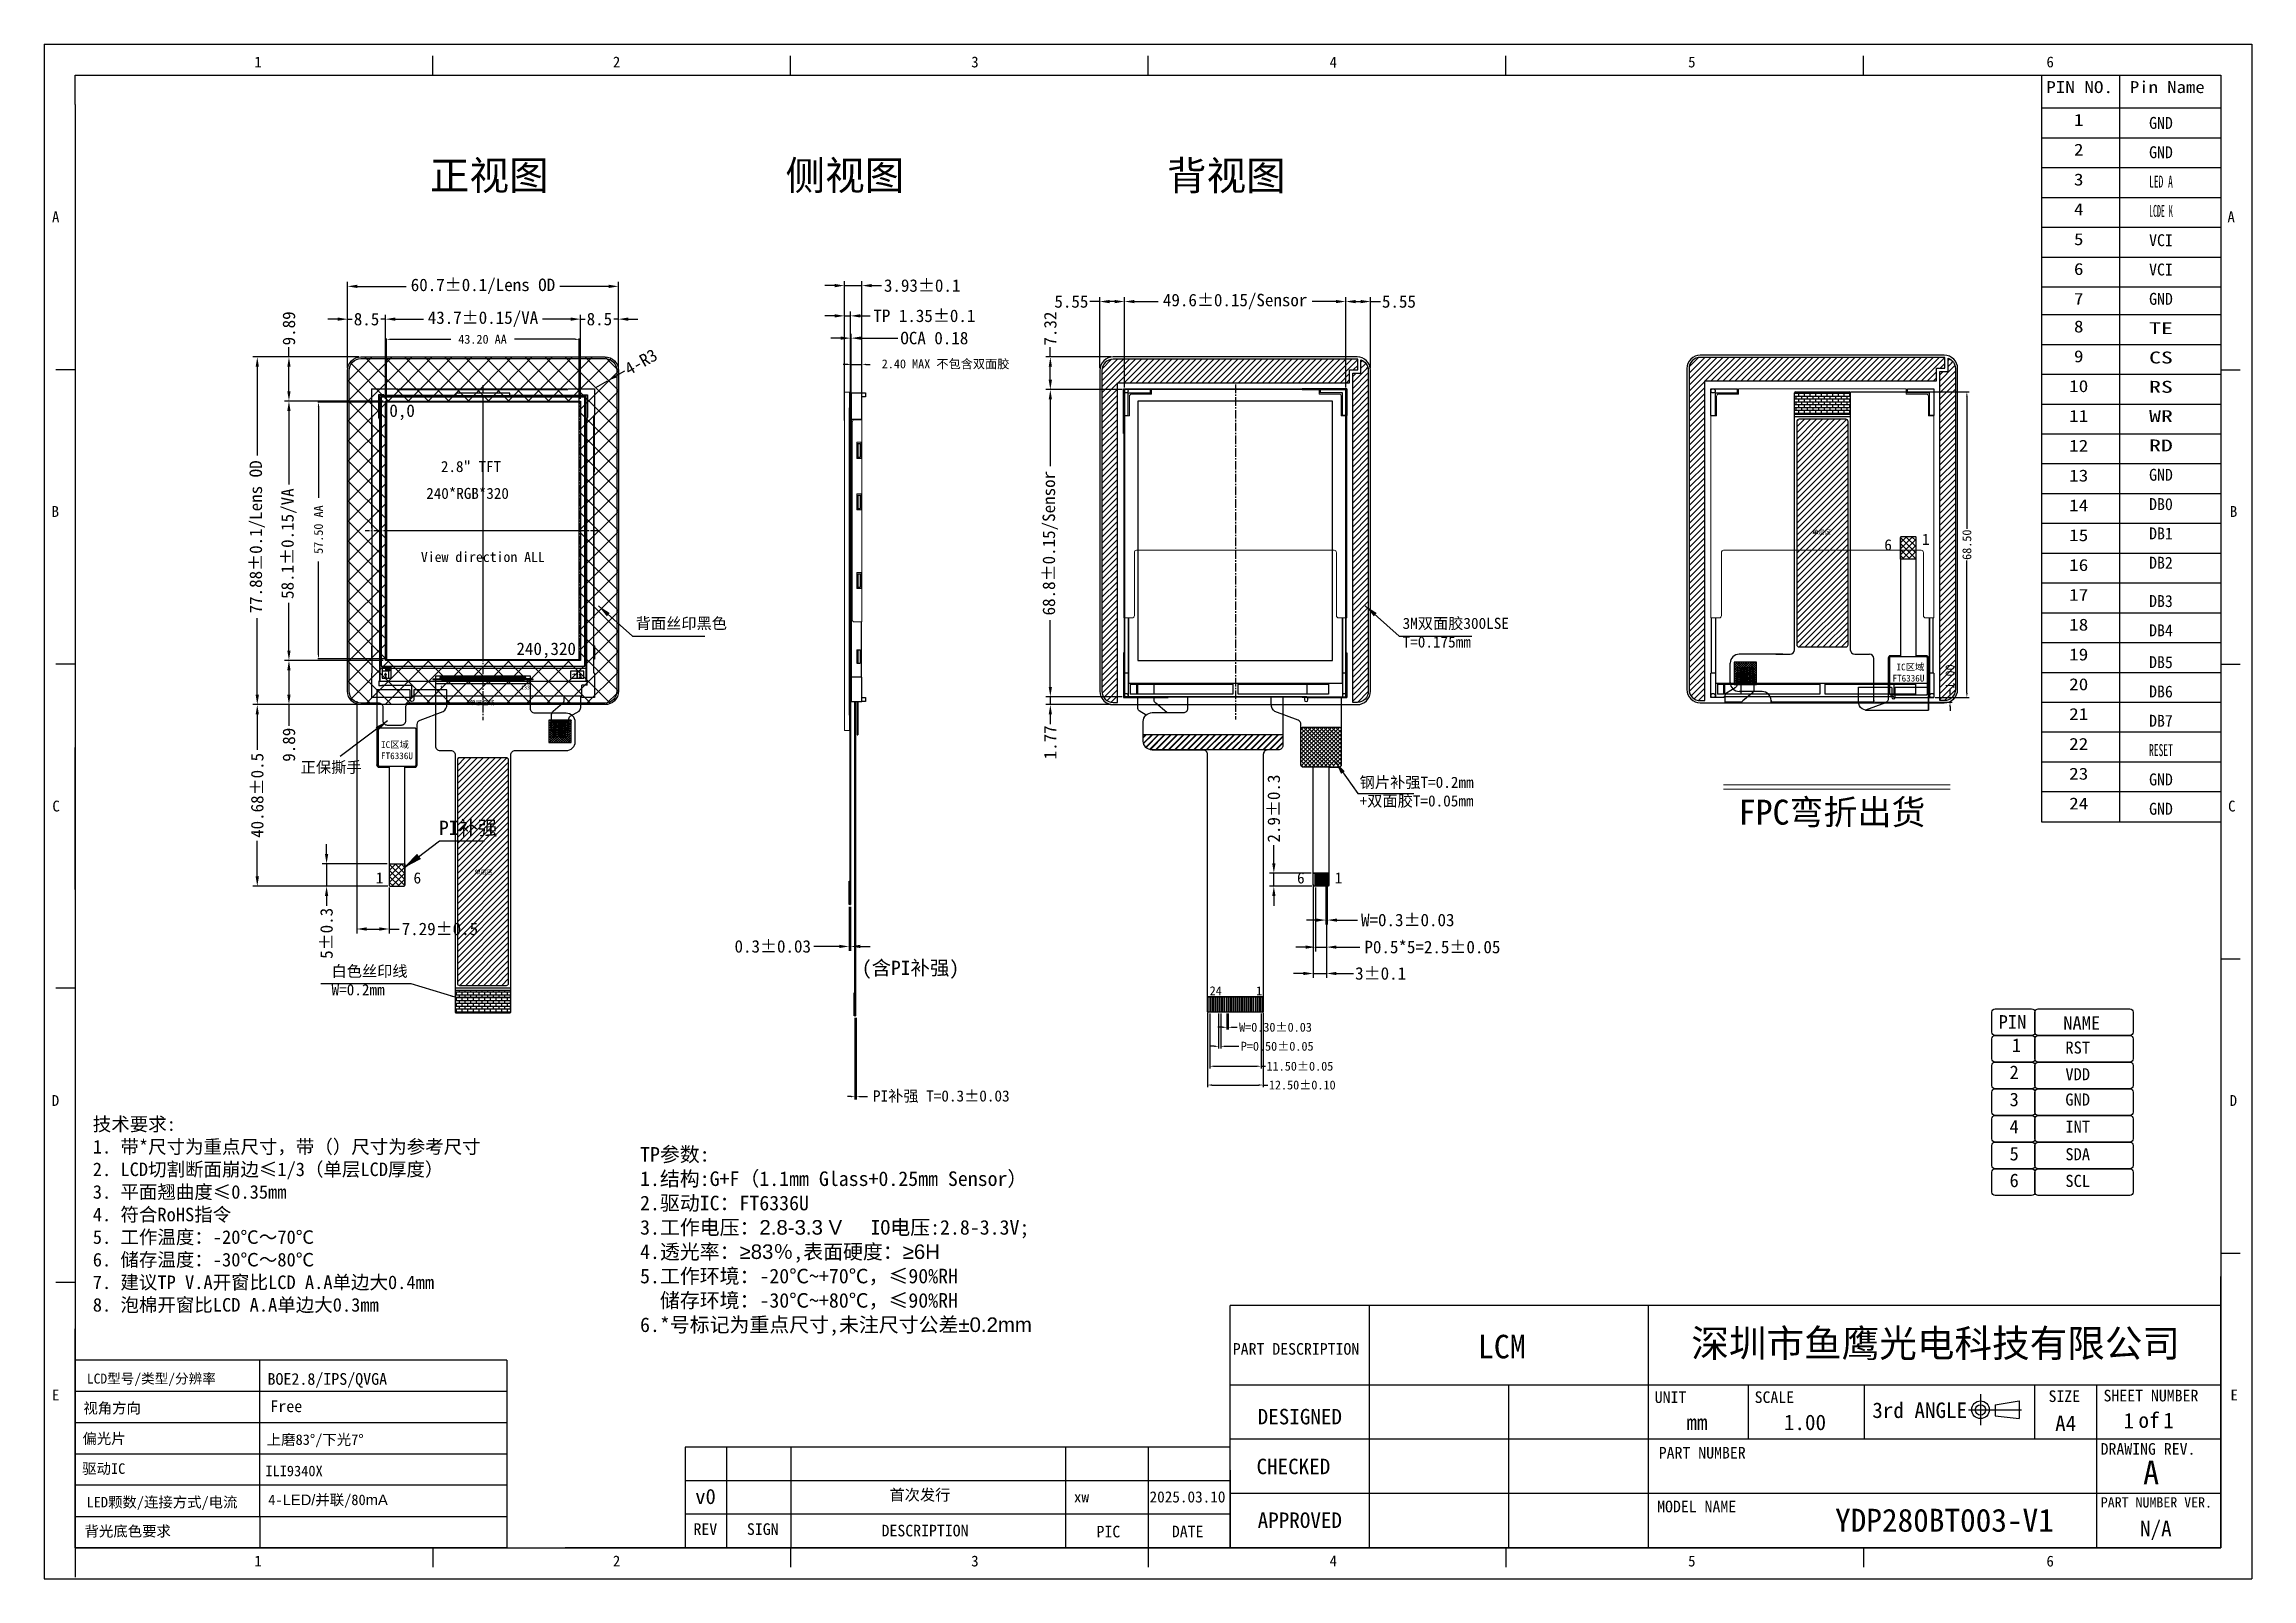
# Model space of a CAD drawing. Header units: millimetres. Extents: x 3586 to 4081, y -4200 to -3856.
import ezdxf
from ezdxf.enums import TextEntityAlignment as Align

# ---------------------------------------------------------------- set-up
doc = ezdxf.new("R2010")
doc.units = ezdxf.units.MM
doc.linetypes.add('CENTER2', pattern=[28.575, 19.05, -3.175, 3.175, -3.175])
for name, color, linetype in [('1', 7, 'Continuous'), ('2ITO.drawing', 14, 'Continuous'), ('Baseline.drawing', 10, 'Continuous'), ('CF_line.drawing', 12, 'Continuous'), ('CG', 6, 'Continuous'), ('FPC', 30, 'Continuous'), ('FPC1', 30, 'Continuous'), ('frame', 4, 'Continuous'), ('GATE.drawing', 13, 'Continuous'), ('HOU', 7, 'Continuous'), ('L122.drawing', 18, 'Continuous'), ('LCD', 3, 'Continuous'), ('OCA', 190, 'Continuous'), ('Sensor', 2, 'Continuous'), ('tape', 111, 'Continuous'), ('TFT_line.drawing', 11, 'Continuous'), ('中心线', 1, 'Continuous'), ('标 注', 3, 'Continuous'), ('标注', 3, 'Continuous')]:
    doc.layers.add(name, color=color, linetype=linetype)
doc.layers.add('DIM', color=3, linetype='Continuous', lineweight=13)
doc.layers.add('铁框', color=5, linetype='Continuous', lineweight=9)
doc.styles.add('C-E02$0$HZ', font='SimSun.ttf')
doc.styles.add('ROMANS', font='')
doc.styles.get("Standard").update_dxf_attribs({"font": ''})
doc.styles.add('TEXTSTYLE_0', font='txt', dxfattribs={"width": 0.8})
doc.styles.add('W0$254', font='simplex', dxfattribs={"width": 0.75})
doc.styles.add('仿宋', font='')
doc.styles.add('宋', font='SimSun.ttf', dxfattribs={"height": 2})
doc.styles.add('宋体', font='SimSun.ttf')
doc.styles.add('常规', font='SimSun.ttf')
doc.styles.add('黑体', font='')
doc.styles.get('ROMANS').set_extended_font_data('KaiTi_GB2312')
doc.styles.get('Standard').set_extended_font_data('KaiTi_GB2312')
doc.styles.get('仿宋').set_extended_font_data('仿宋_GB2312')
doc.styles.get('黑体').set_extended_font_data('楷体_GB2312')
doc.dimstyles.new('HZ', dxfattribs={"dimtxt": 2.8, "dimasz": 2.2, "dimexe": 1, "dimexo": 0.5, "dimgap": 0.4, "dimtad": 0, "dimdsep": 46, "dimtxsty": '宋体', "dimcen": 0.2, "dimclrd": 256, "dimclre": 256, "dimclrt": 256, "dimadec": 0, "dimazin": 0, "dimtp": 1.2, "dimtm": 1.2, "dimtfac": 1, "dimtmove": 0, "dimatfit": 3, "dimfxl": 0.2, "dimtolj": 1, "dimarcsym": 0})
doc.dimstyles.new('ISO-25$0', dxfattribs={"dimtxt": 1.5, "dimasz": 1.5, "dimexe": 1, "dimexo": 0.3, "dimgap": 0.6, "dimtad": 1, "dimdsep": 46, "dimtxsty": 'Standard', "dimcen": 2.5, "dimadec": 0, "dimazin": 0, "dimtfac": 1, "dimtmove": 0, "dimatfit": 3, "dimfxl": 1, "dimarcsym": 0})
doc.dimstyles.new('LCDDIM', dxfattribs={"dimtxt": 1.1, "dimasz": 0.9, "dimexe": 0.175, "dimexo": 0.175, "dimgap": 0.14, "dimtad": 0, "dimzin": 0, "dimdsep": 46, "dimtxsty": 'ROMANS', "dimcen": 2.5, "dimclrd": 4, "dimclre": 4, "dimclrt": 4, "dimadec": 0, "dimazin": 0, "dimtfac": 1, "dimtmove": 0, "dimatfit": 0, "dimfxl": 1, "dimarcsym": 0})
doc.dimstyles.new('LCDDIM_FPC', dxfattribs={"dimtxt": 2, "dimasz": 1, "dimexe": 0.5, "dimexo": 0.3, "dimgap": 0.11, "dimtad": 0, "dimzin": 1, "dimdsep": 46, "dimtxsty": '宋体', "dimcen": 0, "dimclrd": 256, "dimclre": 256, "dimclrt": 256, "dimadec": 0, "dimazin": 0, "dimtfac": 1, "dimtofl": 0, "dimtmove": 0, "dimatfit": 3, "dimfxl": 1, "dimlwd": -1, "dimlwe": -1, "dimarcsym": 0})
pattern_1 = [(45, (682.7489, -5224.6219), (-0.6735192, 0.6735192), [])]
pattern_2 = [(45, (814.3445, -5224.2246), (-0.6735192, 0.6735192), [])]

msp = doc.modelspace()

# ---------------------------------------------------------------- texts
at = {"color": 4, "linetype": 'Continuous', "style": '宋体'}
for s, height, p in [('1', 2.431, (3633.021, -3860.901)), ('2', 2.431, (3713.399, -3860.901)), ('3', 2.431, (3793.729, -3860.894)), ('4', 2.431, (3874.069, -3860.922)), ('5', 2.431, (3954.429, -3860.894)), ('6', 2.431, (4034.757, -3860.88)), ('A', 2.431, (3587.678, -3895.594)), ('A', 2.431, (4075.325, -3895.594)), ('B', 2.431, (3587.595, -3961.599)), ('B', 2.431, (4075.871, -3961.599)), ('C', 2.431, (3587.757, -4027.594)), ('C', 2.431, (4075.478, -4027.594)), ('D', 2.431, (3587.637, -4093.556)), ('D', 2.431, (4075.829, -4093.556)), ('PART DESCRIPTION', 2.60461, (3852.358, -4149.294)), ('E', 2.431, (3587.679, -4159.55)), ('UNIT', 2.6046, (3946.935, -4160.108)), ('SCALE', 2.6046, (3969.335, -4160.108)), ('3rd ANGLE', 3.4728, (3995.707, -4163.47)), ('SIZE', 2.6046, (4035.214, -4159.884)), ('SHEET NUMBER', 2.60461, (4047.543, -4159.757)), ('E', 2.431, (4076.018, -4159.55)), ('PART NUMBER', 2.60461, (3947.842, -4172.558)), ('DRAWING REV.', 2.60461, (4046.886, -4171.697)), ('PART NUMBER VER.', 2.28967, (4046.933, -4183.52)), ('MODEL NAME', 2.6046, (3947.483, -4184.599)), ('1', 2.431, (3633.021, -4196.722)), ('2', 2.431, (3713.399, -4196.722)), ('3', 2.431, (3793.729, -4196.729)), ('4', 2.431, (3874.069, -4196.701)), ('5', 2.431, (3954.429, -4196.729)), ('6', 2.431, (4034.757, -4196.743))]:
    msp.add_text(s, height=height, dxfattribs=at).set_placement(p)
at = {"linetype": 'Continuous', "style": 'TEXTSTYLE_0'}
for s, height, width, p, p2 in [('PIN NO.', 2.6718, 0.988235, (4034.703, -3866.645), (4049.666, -3866.645)), ('Pin Name', 2.6718, 0.896444, (4053.451, -3866.645), (4070.217, -3866.645)), ('1', 2.672, 2.4, (4040.915, -3873.993), (4043.053, -3873.993)), ('2', 2.672, 1.2, (4040.915, -3880.672), (4043.053, -3880.672)), ('3', 2.672, 1.2, (4040.915, -3887.352), (4043.053, -3887.352)), ('4', 2.672, 1.2, (4040.915, -3894.032), (4043.053, -3894.032)), ('5', 2.672, 1.2, (4040.915, -3900.711), (4043.053, -3900.711)), ('6', 2.672, 1.2, (4040.915, -3907.391), (4043.053, -3907.391)), ('7', 2.672, 1.2, (4040.915, -3914.07), (4043.053, -3914.07)), ('8', 2.672, 1.2, (4040.915, -3920.273), (4043.053, -3920.273)), ('9', 2.672, 1.2, (4040.915, -3926.952), (4043.053, -3926.952)), ('10', 2.6718, 1.371429, (4039.846, -3933.632), (4044.121, -3933.632)), ('11', 2.6718, 1.6, (4039.846, -3940.311), (4044.121, -3940.311)), ('12', 2.6718, 1.2, (4039.846, -3946.991), (4044.121, -3946.991)), ('13', 2.6718, 1.2, (4039.846, -3953.671), (4044.121, -3953.671)), ('14', 2.6718, 1.2, (4039.846, -3960.35), (4044.121, -3960.35)), ('15', 2.6718, 1.2, (4039.846, -3967.03), (4044.121, -3967.03)), ('16', 2.6718, 1.2, (4039.846, -3973.709), (4044.121, -3973.709)), ('17', 2.6718, 1.2, (4039.846, -3980.389), (4044.121, -3980.389)), ('18', 2.6718, 1.2, (4039.846, -3987.069), (4044.121, -3987.069)), ('19', 2.6718, 1.2, (4039.846, -3993.748), (4044.121, -3993.748)), ('20', 2.6718, 1.066667, (4039.846, -4000.428), (4044.121, -4000.428)), ('21', 2.6718, 1.2, (4039.846, -4007.107), (4044.121, -4007.107)), ('22', 2.6718, 0.96, (4039.846, -4013.787), (4044.121, -4013.787)), ('23', 2.6718, 0.96, (4039.846, -4020.467), (4044.121, -4020.467)), ('24', 2.6718, 0.96, (4039.846, -4027.146), (4044.121, -4027.146))]:
    msp.add_text(s, height=height, dxfattribs=dict(at, width=width)).set_placement(p, p2, align=Align.FIT)
for s, width, p, p2 in [('GND', 0.746947, (4057.752, -3874.661), (4063.074, -3874.675)), ('GND', 0.746947, (4057.752, -3881.23), (4063.074, -3881.244)), ('LED A', 0.426827, (4057.752, -3887.799), (4063.074, -3887.814)), ('LCDE K', 0.351505, (4057.752, -3894.368), (4063.074, -3894.383)), ('VCI', 0.746947, (4057.752, -3900.937), (4063.074, -3900.952)), ('VCI', 0.746947, (4057.752, -3907.507), (4063.074, -3907.521)), ('GND', 0.746947, (4057.752, -3914.076), (4063.074, -3914.09)), ('TE', 1.195116, (4057.752, -3920.645), (4063.074, -3920.659)), ('CS', 1.195116, (4057.752, -3927.214), (4063.074, -3927.229)), ('RS', 1.195116, (4057.752, -3933.783), (4063.074, -3933.798)), ('WR', 0.99593, (4057.752, -3940.352), (4063.074, -3940.367)), ('RD', 1.195116, (4057.752, -3946.922), (4063.074, -3946.936)), ('GND', 0.746947, (4057.752, -3953.491), (4063.074, -3953.505)), ('DB0', 0.796744, (4057.752, -3960.06), (4063.074, -3960.074)), ('DB1', 0.853654, (4057.752, -3966.629), (4063.074, -3966.644)), ('DB2', 0.746947, (4057.752, -3973.198), (4063.074, -3973.213)), ('DB3', 0.746947, (4057.752, -3981.778), (4063.074, -3981.793)), ('DB4', 0.746947, (4057.752, -3988.346), (4063.074, -3988.36)), ('DB5', 0.746947, (4057.752, -3995.467), (4063.074, -3995.481)), ('DB6', 0.746947, (4057.752, -4002.036), (4063.074, -4002.05)), ('DB7', 0.746947, (4057.752, -4008.605), (4063.074, -4008.62)), ('RESET', 0.426827, (4057.752, -4015.174), (4063.074, -4015.189)), ('GND', 0.746947, (4057.752, -4021.744), (4063.074, -4021.758)), ('GND', 0.746947, (4057.752, -4028.313), (4063.074, -4028.327))]:
    msp.add_text(s, height=2.6718, rotation=359.84497, dxfattribs=dict(at, width=width)).set_placement(p, p2, align=Align.FIT)
at = {"style": '宋体'}
for s, p in [('0,0', (3666.157, -3939.197)), ('240,320', (3698.449, -3992.537))]:
    msp.add_text(s, height=2.8, dxfattribs=at).set_placement(p, align=Align.CENTER)
at = {"color": 3, "lineweight": 5, "style": '宋体'}
msp.add_text('FPC弯折出货', height=5.5809, dxfattribs=at).set_placement((3965.771, -4030.533))
at = {"color": 1, "linetype": 'Continuous', "style": '宋体'}
for s, height, p in [('LCM ', 5.2743, (3914.451, -4150.105)), ('A', 5.274, (4058.211, -4178.32)), ('v0', 3.3756, (3734.174, -4182.735))]:
    msp.add_text(s, height=height, dxfattribs=at).set_placement(p, align=Align.CENTER)
at = {"color": 0, "linetype": 'Continuous', "style": '宋体'}
for s, height, rotation, p in [('LCD型号/类型/分辨率', 2.23294, 359.99988, (3609.939, -4155.753)), ('视角方向', 2.3629, 359.99988, (3601.158, -4162.441)), ('偏光片', 2.3629, 0.00012, (3599.337, -4169.262)), ('驱动IC', 2.3629, 0.00012, (3599.272, -4175.99)), ('LED颗数/连接方式/电流', 2.3629, 0.00012, (3612.332, -4183.496)), ('背光底色要求', 2.3629, 0.00012, (3604.657, -4190))]:
    msp.add_text(s, height=height, rotation=rotation, dxfattribs=at).set_placement(p, align=Align.CENTER)
at = {"color": 4, "linetype": 'Continuous', "style": '宋体'}
for s, height, p in [('DESIGNED', 3.4728, (3867.387, -4164.899)), ('mm', 3.4728, (3956.398, -4166.185)), ('1.00', 3.4728, (3980.621, -4166.185)), ('A4', 3.4728, (4039.06, -4166.396)), ('1', 3.473, (4053.204, -4165.821)), ('of', 3.4728, (4057.74, -4165.685)), ('1', 3.473, (4062.124, -4165.755)), ('CHECKED', 3.4728, (3865.949, -4176.059)), ('APPROVED', 3.4728, (3867.387, -4188.102)), ('N/A', 3.4728, (4059.269, -4189.967)), ('REV', 2.6046, (3734.129, -4189.664)), ('SIGN', 2.6046, (3746.993, -4189.664)), ('DESCRIPTION', 2.60461, (3783.374, -4189.992)), ('DATE', 2.6046, (3842.248, -4190.186))]:
    msp.add_text(s, height=height, dxfattribs=at).set_placement(p, align=Align.CENTER)
msp.add_text('PIC', height=2.6046, rotation=0.26479, dxfattribs=at).set_placement((3824.483, -4190.227), align=Align.CENTER)
at = {"char_height": 6.50496, "width": 29.20325, "attachment_point": 1}
for s, insert in [('{\\fSimSun|b0|i0|c134|p2;正视图}', (3672.37, -3881.846)), ('{\\fSimSun|b0|i0|c134|p2;侧视图}', (3752.113, -3881.843)), ('{\\fSimSun|b0|i0|c134|p2;背视图}', (3837.613, -3881.881))]:
    msp.add_mtext(s, dxfattribs=dict(at, insert=insert))
at = {"color": 3, "char_height": 1, "width": 11.26085, "style": '宋'}
for insert, attachment_point in [((3986.447, -3965.666), 9), ((3682.374, -4040.624), 1)]:
    msp.add_mtext('单层区', dxfattribs=dict(at, insert=insert, attachment_point=attachment_point))
at = {"style": '宋体'}
for s, width, gutter_width, insert, char_height, attachment_point in [('6', 2.58101, 12.5, (4000.11, -3969.142), 2.5, 9), ('1', 2.58101, 12.5, (4008.561, -3965.361), 2.5, 3), ('背面丝印黑色', 27.06049, 12.5, (3718.513, -3984.192), 2.5, 1), ('3M双面胶300LSE\\PT=0.175mm', 27.06049, 12.5, (3890.423, -3984.192), 2.5, 1), ('正保撕手', 27.06049, 12.5, (3643.425, -4016.426), 2.5, 1), ('钢片补强T=0.2mm\\P+双面胶T=0.05mm', 27.06049, 12.5, (3880.792, -4019.8), 2.5, 1), ('PI补强', 14.64011, 18.807, (3674.434, -4029.653), 3.2, 1), ('1', 2.58101, 12.5, (3660.26, -4041.223), 2.5, 1), ('6', 2.58101, 12.5, (3668.711, -4041.223), 2.5, 1), ('6', 2.58101, 12.5, (3868.464, -4041.223), 2.5, 3), ('1', 2.58101, 12.5, (3876.916, -4041.223), 2.5, 3), ('(含PI补强)', 23.04663, 18.807, (3769.214, -4061.022), 3.2, 1)]:
    msp.add_mtext_dynamic_manual_height_columns(s, width=width, gutter_width=gutter_width, heights=[0], dxfattribs=dict(at, insert=insert, char_height=char_height, attachment_point=attachment_point))
for s, insert, char_height, width, attachment_point, style in [('IC区域\\PFT6336U', (4007.383, -3998.499), 1.5, 8.3746, 9, '宋体'), ('IC区域\\PFT6336U', (3661.437, -4011.867), 1.5, 8.3746, 1, '宋体'), ('PIN', (4024.036, -4073.214), 3.0379, 7.08837, 1, '常规'), ('NAME', (4038.521, -4073.451), 3.0379, 7.08837, 1, '常规'), ('1', (4026.979, -4078.434), 3.037, 2.38359, 1, '常规'), ('RST', (4038.99, -4079.128), 2.7116, 2.38359, 1, '常规'), ('2', (4026.482, -4084.51), 3.037, 2.38359, 1, '常规'), ('VDD', (4038.99, -4085.102), 2.7116, 2.38359, 1, '常规'), ('3', (4026.482, -4090.585), 3.037, 2.38359, 1, '常规'), ('GND', (4038.99, -4090.77), 2.7116, 2.38359, 1, '常规'), ('4', (4026.482, -4096.661), 3.037, 2.38359, 1, '常规'), ('INT', (4038.99, -4096.846), 2.7116, 2.38359, 1, '常规'), ('TP参数:\\P1.结构:{\\C2;G+F（1.1mm Glass+0.25mm Sensor）}\\P2.驱动IC：FT6336U{\\fTimes New Roman|b0|i0|c0|p18;\\P\\fSimSun|b0|i0|c134|p2;\\C7;3.工作电压：\\fArial|b0|i0|c134|p34;2.8-3.3 V \\C0;    \\fSimSun|b0|i0|c134|p2;IO电压:2.8-3.3V;}\\P4.{\\C7;透光率：\\fArial|b0|i0|c134|p34;≥8\\fArial|b0|i0|c0|p34;3\\fSimSun|b0|i0|c134|p2;％,表面硬度：\\fArial|b0|i0|c134|p34;≥\\fArial|b0|i0|c0|p34;6\\fArial|b0|i0|c134|p34;H}\\P{\\C0;5.工作环境：-20℃~+70℃，≤90%RH\\P  储存环境：-30℃~+80℃，≤90%RH}\\P6.*号标记为重点尺寸,{\\C7;未注尺寸公差\\fArial|b0|i0|c134|p34;±0.2mm}', (3719.495, -4102.768), 3.270706, 132.86239, 1, '宋体'), ('5', (4026.482, -4102.737), 3.037, 2.38359, 1, '常规'), ('SDA', (4038.99, -4103.024), 2.7116, 2.38359, 1, '常规'), ('6', (4026.482, -4108.711), 3.037, 2.38359, 1, '常规'), ('SCL', (4038.99, -4108.998), 2.7116, 2.38359, 1, '常规')]:
    msp.add_mtext(s, dxfattribs=dict(insert=insert, char_height=char_height, width=width, attachment_point=attachment_point, style=style))
at = {"color": 2, "attachment_point": 1}
for s, insert, char_height, width, style in [('{\\fSimSun|b1|i0|c134|p2;\\C4;深圳市鱼鹰光电科技有限公司}', (3955.145, -4143.636), 6.1776, 121.52156, '黑体'), ('{\\C1;             首次发行}', (3753.277, -4179.447), 2.50077, 61.67054, '宋体'), ('{\\C1;xw}', (3816.735, -4179.895), 2.5008, 18.4059, '宋'), ('{\\C1;2025.03.10}', (3833.701, -4179.895), 2.50077, 18.4059, '宋'), ('\\pi15.54953;{\\C1;YDP280BT003-V1}', (3971.821, -4183.802), 5.148, 66.76766, '宋体')]:
    msp.add_mtext(s, dxfattribs=dict(at, insert=insert, char_height=char_height, width=width, style=style))
at = {"color": 1, "attachment_point": 1, "style": '宋体'}
for s, insert, char_height, width in [('Free', (3636.622, -4159.527), 2.627, 82.26498), ('4-{\\fArial|b0|i0|c0|p32;LED/}并联/80{\\fArial|b0|i0|c0|p32;mA}', (3636.157, -4180.618), 2.36432, 30.11067)]:
    msp.add_mtext(s, dxfattribs=dict(at, insert=insert, char_height=char_height, width=width))
at = {"color": 1, "style": '宋体'}
for tag, p, height in [('BOE2.8/IPS/QVGA', (3635.985, -4156.035), 2.627), ('上磨83°/下光7°', (3635.816, -4169.496), 2.364), ('ILI9340X', (3635.496, -4176.507), 2.364)]:
    msp.add_attdef(tag, p, '', height=height, dxfattribs=at)
at = {"layer": 'DIM', "color": 3, "style": '宋体'}
msp.add_text('单层区域', height=1, dxfattribs=at).set_placement((3681.256, -4003.728, -5690.914))
at = {"layer": 'DIM', "color": 32, "char_height": 0.325, "width": 0.31712, "attachment_point": 9, "rotation": 180, "style": 'C-E02$0$HZ'}
for s, insert in [('{\\fKaiTi_GB2312|b0|i0|c134|p49;K4}', (3965.613, -3998.586)), ('{\\fKaiTi_GB2312|b0|i0|c134|p49;K3}', (3966.336, -3998.612)), ('{\\fKaiTi_GB2312|b0|i0|c134|p49;K2}', (3967.036, -3998.612)), ('{\\fKaiTi_GB2312|b0|i0|c134|p49;K1}', (3967.736, -3998.612)), ('{\\fKaiTi_GB2312|b0|i0|c134|p49;A}', (3968.58, -3998.622))]:
    msp.add_mtext(s, dxfattribs=dict(at, insert=insert))
at = {"layer": 'DIM', "lineweight": 0, "insert": (3596.819, -4096.119), "char_height": 3.03567, "width": 130.78333, "attachment_point": 1, "style": '宋体'}
msp.add_mtext('{\\C0;技术要求:\\P1. 带*尺寸为重点尺寸，带（）尺寸为参考尺寸\\P2. LCD切割断面崩边≤1/3（单层LCD厚度）\\P3. 平面翘曲度≤0.35mm\\P4. 符合RoHS指令\\P5. 工作温度：-20℃～70℃ \\P6. 储存温度：-30℃～80℃\\P7. 建议TP V.A开窗比LCD A.A单边大0.4mm\\P8. 泡棉开窗比LCD A.A单边大0.3mm}', dxfattribs=at)
at = {"layer": 'FPC', "color": 1, "char_height": 0.83537, "width": 0.7872, "attachment_point": 1, "style": '仿宋'}
for s, insert in [('{\\fSimHei|b0|i0|c134|p49;1}', (3674.611, -3999.396)), ('{\\fSimHei|b0|i0|c134|p49;133}', (3692.836, -3999.396))]:
    msp.add_mtext(s, dxfattribs=dict(at, insert=insert))
at = {"layer": 'LCD', "color": 2, "ltscale": 0.5}
msp.add_text('240*RGB*320', height=2.47404, dxfattribs=at).set_placement((3671.57, -3957.564))
at = {"layer": '标注', "attachment_point": 1, "style": '宋体'}
for s, insert, char_height, width in [('白色丝印线W=0.2mm', (3650.337, -4062.11), 2.5, 24.47089), ('24', (3847.174, -4066.758), 2, 1.26609), ('1', (3857.596, -4066.758), 2, 1.26609)]:
    msp.add_mtext(s, dxfattribs=dict(at, insert=insert, char_height=char_height, width=width))

# ---------------------------------------------------------------- blocks, each defined once
blk = doc.blocks.new('fa')
at = {"color": 7, "linetype": 'Continuous'}
for p, q in [((3716.08, -4144.04), (3715.08, -4144.04)), ((3765.08, -4144.04), (3764.08, -4144.04))]:
    blk.add_line(p, q, dxfattribs=at)
at = {"layer": 'FPC', "linetype": 'Continuous'}
blk.add_lwpolyline([(3718.18, -4148.74), (3718.18, -4146.54)], dxfattribs=at)
at = {"layer": 'FPC'}
blk.add_lwpolyline([(3721.88, -4148.74), (3721.88, -4146.54)], dxfattribs=at)
at = {"layer": 'frame', "color": 7, "lineweight": 30}
for p, q in [((3715.08, -4086.34), (3715.08, -4080.34)), ((3715.08, -4080.34), (3721.03, -4080.34)), ((3716.08, -4086.44), (3716.08, -4081.29)), ((3716.08, -4081.29), (3721.28, -4081.29)), ((3764.08, -4081.29), (3758.88, -4081.29)), ((3759.13, -4080.34), (3765.08, -4080.34)), ((3764.08, -4086.44), (3764.08, -4081.29)), ((3765.08, -4080.34), (3765.08, -4086.34)), ((3765.08, -4086.34), (3764.08, -4086.34)), ((3716.08, -4131.68), (3716.08, -4149.54)), ((3716.18, -4146.39), (3716.18, -4131.68)), ((3763.98, -4131.68), (3763.98, -4146.39)), ((3764.08, -4131.68), (3764.08, -4149.54)), ((3763.98, -4146.39), (3716.08, -4146.39)), ((3716.53, -4146.54), (3739.48, -4146.54)), ((3716.53, -4146.54), (3739.48, -4146.54)), ((3716.53, -4146.54), (3716.53, -4148.74)), ((3717.98, -4148.74), (3717.98, -4146.54)), ((3739.48, -4146.54), (3739.48, -4148.74)), ((3740.68, -4148.74), (3740.68, -4146.54)), ((3740.68, -4146.54), (3760.93, -4146.54)), ((3740.68, -4146.54), (3760.93, -4146.54)), ((3756.08, -4146.54), (3756.08, -4148.74)), ((3760.93, -4146.54), (3760.93, -4148.74)), ((3717.98, -4149.54), (3715.08, -4149.54)), ((3739.48, -4148.74), (3716.53, -4148.74)), ((3717.98, -4149.54), (3717.98, -4149.34)), ((3756.08, -4149.34), (3717.98, -4149.34)), ((3760.93, -4148.74), (3740.68, -4148.74)), ((3756.08, -4149.54), (3756.08, -4149.34)), ((3756.08, -4149.34), (3756.08, -4149.54)), ((3756.08, -4149.54), (3765.08, -4149.54))]:
    blk.add_line(p, q, dxfattribs=at)
at = {"layer": 'frame', "color": 0, "lineweight": 30}
for p, q in [((3715.08, -4149.54), (3715.08, -4144.04)), ((3765.08, -4144.04), (3765.08, -4149.54))]:
    blk.add_line(p, q, dxfattribs=at)
at = {"layer": 'frame', "color": 7, "lineweight": 30}
for centre in [(3715.56, -4080.82), (3715.56, -4149.07), (3764.61, -4149.07)]:
    blk.add_circle(centre, 0.475, dxfattribs=at)
at = {"layer": 'HOU'}
for p, q in [((3721.03, -4081.29), (3721.03, -4080.34)), ((3721.03, -4080.49), (3721.28, -4080.49)), ((3759.13, -4080.49), (3758.88, -4080.49)), ((3759.13, -4081.29), (3759.13, -4080.34)), ((3715.08, -4086.34), (3716.08, -4086.34)), ((3715.23, -4086.34), (3715.23, -4086.44)), ((3764.93, -4086.34), (3764.93, -4086.44)), ((3715.23, -4144.04), (3715.23, -4131.68)), ((3764.93, -4144.04), (3764.93, -4131.68))]:
    blk.add_line(p, q, dxfattribs=at)
at = {"layer": '铁框', "linetype": 'ByBlock'}
for p, q in [((3716.33, -4086.44), (3716.33, -4082.04)), ((3716.83, -4081.54), (3721.28, -4081.54)), ((3721.28, -4080.34), (3758.88, -4080.34)), ((3721.28, -4080.34), (3721.28, -4081.54)), ((3758.88, -4080.34), (3758.88, -4081.54)), ((3763.33, -4081.54), (3758.88, -4081.54)), ((3763.83, -4086.44), (3763.83, -4082.04)), ((3715.08, -4131.68), (3715.08, -4086.44)), ((3715.08, -4086.44), (3716.33, -4086.44)), ((3765.08, -4086.44), (3763.83, -4086.44)), ((3765.08, -4111.59), (3765.08, -4086.44)), ((3765.08, -4131.68), (3765.08, -4086.44)), ((3717.43, -4117.04), (3717.43, -4131.18)), ((3762.23, -4116.54), (3717.93, -4116.54)), ((3762.73, -4117.04), (3762.73, -4131.18)), ((3716.93, -4131.68), (3715.08, -4131.68)), ((3765.08, -4131.68), (3763.23, -4131.68))]:
    blk.add_line(p, q, dxfattribs=at)
for centre, start, end in [((3716.83, -4082.04), 90, 180), ((3763.33, -4082.04), 0, 90), ((3717.93, -4117.04), 90, 180), ((3762.23, -4117.04), 0, 90), ((3716.93, -4131.18), 269.9994, 0), ((3763.23, -4131.18), 180, 270)]:
    blk.add_arc(centre, 0.5, start, end, dxfattribs=at)
blk = doc.blocks.new('*D69')
at = {"layer": 'Defpoints', "color": 0, "transparency": 16777216}
for p in [(3996.07, -4003.08), (4009.54, -4002.08), (4013.13, -4002.08)]:
    blk.add_point(p, dxfattribs=at)
at = {"layer": '标注', "transparency": 16777216}
for p, q in [((3996.37, -4003.08), (4013.63, -4003.08)), ((4009.84, -4002.08), (4013.63, -4002.08)), ((4013.13, -4001.08), (4013.13, -4000.08)), ((4013.13, -4004.08), (4013.13, -4005.08))]:
    blk.add_line(p, q, dxfattribs=at)
for points in [[(4012.96, -4001.08), (4013.29, -4001.08), (4013.13, -4002.08)], [(4012.96, -4004.08), (4013.29, -4004.08), (4013.13, -4003.08)]]:
    blk.add_solid(points, dxfattribs=at)
at = {"layer": '标注', "transparency": 16777216, "insert": (4013.13, -3997.35), "char_height": 2, "attachment_point": 5, "rotation": 90, "style": '宋体'}
blk.add_mtext('1.00', dxfattribs=at)
blk = doc.blocks.new('*D70')
at = {"layer": 'Defpoints', "color": 0, "transparency": 16777216}
for p in [(3990.58, -3933.58), (4016.91, -3933.58), (4009.54, -4002.08)]:
    blk.add_point(p, dxfattribs=at)
at = {"layer": '标注', "transparency": 16777216}
for p, q in [((3990.88, -3933.58), (4017.41, -3933.58)), ((4016.91, -3934.58), (4016.91, -3964.29)), ((4016.91, -4001.08), (4016.91, -3971.38)), ((4009.84, -4002.08), (4017.41, -4002.08))]:
    blk.add_line(p, q, dxfattribs=at)
for points in [[(4016.74, -3934.58), (4017.08, -3934.58), (4016.91, -3933.58)], [(4016.74, -4001.08), (4017.08, -4001.08), (4016.91, -4002.08)]]:
    blk.add_solid(points, dxfattribs=at)
at = {"layer": '标注', "transparency": 16777216, "insert": (4016.91, -3967.83), "char_height": 2, "attachment_point": 5, "rotation": 90, "style": '宋体'}
blk.add_mtext('68.50', dxfattribs=at)
blk = doc.blocks.new('THIRD-PROJ_BL0')
at = {"linetype": 'Continuous'}
blk.add_line((257.13, 38.11), (257.13, 34.11), dxfattribs=at)
at = {"color": 7, "linetype": 'Continuous'}
for p, q in [((259.04, 36.73), (262.11, 37.22)), ((262.11, 37.22), (262.11, 34.94)), ((255.59, 36.06), (262.41, 36.06)), ((259.04, 36.73), (259.04, 35.31)), ((259.04, 35.31), (262.11, 34.94))]:
    blk.add_line(p, q, dxfattribs=at)
for centre, radius in [((257.13, 36.08), 1.14), ((257.13, 36.06), 0.67)]:
    blk.add_circle(centre, radius, dxfattribs=at)
blk = doc.blocks.new('*D171')
at = {"layer": 'Defpoints', "color": 0, "transparency": 16777216}
for p in [(3705.88, -3921.81), (3662.68, -3935.91), (3705.88, -3935.91)]:
    blk.add_point(p, dxfattribs=at)
at = {"layer": '标注', "color": 3, "lineweight": -2, "transparency": 16777216}
for p, q in [((3662.68, -3935.73), (3662.68, -3921.64)), ((3705.88, -3935.73), (3705.88, -3921.64))]:
    blk.add_line(p, q, dxfattribs=at)
at = {"layer": '标注', "lineweight": -2, "transparency": 16777216}
for p, q in [((3663.58, -3921.81), (3677.04, -3921.81)), ((3704.98, -3921.81), (3691.32, -3921.81))]:
    blk.add_line(p, q, dxfattribs=at)
at = {"layer": '标注', "transparency": 16777216}
for points in [[(3663.58, -3921.66), (3663.58, -3921.96), (3662.68, -3921.81)], [(3704.98, -3921.66), (3704.98, -3921.96), (3705.88, -3921.81)]]:
    blk.add_solid(points, dxfattribs=at)
at = {"layer": '标注', "color": 3, "transparency": 16777216, "insert": (3684.18, -3921.81), "char_height": 2, "attachment_point": 5, "style": 'ROMANS'}
blk.add_mtext('\\A1;43.20 AA', dxfattribs=at)
blk = doc.blocks.new('*D163')
at = {"layer": 'Defpoints', "color": 0, "transparency": 16777216}
for p in [(3647.41, -3935.91), (3662.68, -3935.91), (3662.68, -3993.41)]:
    blk.add_point(p, dxfattribs=at)
at = {"layer": '标注', "color": 3, "lineweight": -2, "transparency": 16777216}
for p, q in [((3662.51, -3935.91), (3647.24, -3935.91)), ((3662.51, -3993.41), (3647.24, -3993.41))]:
    blk.add_line(p, q, dxfattribs=at)
at = {"layer": '标注', "lineweight": -2, "transparency": 16777216}
for p, q in [((3647.41, -3936.81), (3647.41, -3957.31)), ((3647.41, -3992.51), (3647.41, -3971.59))]:
    blk.add_line(p, q, dxfattribs=at)
at = {"layer": '标注', "transparency": 16777216}
for points in [[(3647.26, -3936.81), (3647.56, -3936.81), (3647.41, -3935.91)], [(3647.26, -3992.51), (3647.56, -3992.51), (3647.41, -3993.41)]]:
    blk.add_solid(points, dxfattribs=at)
at = {"layer": '标注', "color": 3, "transparency": 16777216, "insert": (3647.41, -3964.45), "char_height": 2, "attachment_point": 5, "rotation": 90, "style": 'ROMANS'}
blk.add_mtext('\\A1;57.50 AA', dxfattribs=at)
blk = doc.blocks.new('FADF')
at = {"layer": 'frame', "color": 7, "lineweight": 30}
for p, q in [((3593.94, -4080.34), (3593.94, -4086.34)), ((3593.94, -4080.34), (3599.89, -4080.34)), ((3595.52, -4081.72), (3595.52, -4086.78)), ((3596.74, -4081.72), (3595.52, -4081.72)), ((3596.74, -4081.72), (3596.74, -4081.87)), ((3612.94, -4081.87), (3596.74, -4081.87)), ((3624.94, -4081.37), (3612.94, -4081.37)), ((3612.94, -4081.87), (3612.94, -4081.37)), ((3624.94, -4081.87), (3624.94, -4081.37)), ((3641.12, -4081.87), (3624.94, -4081.87)), ((3637.99, -4080.34), (3643.94, -4080.34)), ((3641.12, -4081.72), (3642.37, -4081.72)), ((3641.12, -4081.72), (3641.12, -4081.87)), ((3642.37, -4081.72), (3642.37, -4086.78)), ((3643.94, -4080.34), (3643.94, -4086.34)), ((3595.52, -4086.78), (3595.77, -4087.2)), ((3595.77, -4087.2), (3595.77, -4145.78)), ((3642.37, -4086.78), (3642.12, -4087.2)), ((3642.12, -4087.2), (3642.12, -4145.78)), ((3593.94, -4144.04), (3593.94, -4149.54)), ((3595.77, -4145.78), (3595.62, -4145.88)), ((3595.62, -4145.88), (3595.62, -4146.92)), ((3596.27, -4146.92), (3595.62, -4146.92)), ((3596.37, -4146.77), (3596.27, -4146.92)), ((3596.37, -4146.77), (3602.94, -4146.77)), ((3602.94, -4146.77), (3602.94, -4149.54)), ((3641.09, -4149.54), (3641.09, -4146.77)), ((3642.27, -4146.77), (3641.09, -4146.77)), ((3642.27, -4145.88), (3642.12, -4145.78)), ((3642.27, -4146.77), (3642.27, -4145.88)), ((3643.94, -4144.04), (3643.94, -4149.54)), ((3602.94, -4149.54), (3593.94, -4149.54)), ((3641.09, -4149.24), (3602.94, -4149.24)), ((3643.94, -4149.54), (3641.09, -4149.54))]:
    blk.add_line(p, q, dxfattribs=at)
at = {"layer": 'HOU'}
for p, q in [((3599.89, -4080.34), (3599.89, -4080.49)), ((3599.89, -4080.49), (3637.99, -4080.49)), ((3604.92, -4080.34), (3604.92, -4080.49)), ((3607.92, -4080.34), (3607.92, -4080.49)), ((3629.97, -4080.34), (3629.97, -4080.49)), ((3632.97, -4080.34), (3632.97, -4080.49)), ((3637.99, -4080.49), (3637.99, -4080.34)), ((3593.94, -4086.34), (3594.09, -4086.34)), ((3594.09, -4144.04), (3594.09, -4086.34)), ((3643.94, -4086.34), (3643.79, -4086.34)), ((3643.79, -4144.04), (3643.79, -4086.34)), ((3593.94, -4091.74), (3594.09, -4091.74)), ((3643.93, -4091.74), (3643.79, -4091.74)), ((3593.94, -4094.74), (3594.09, -4094.74)), ((3643.92, -4094.74), (3643.79, -4094.74)), ((3593.94, -4103.29), (3594.09, -4103.29)), ((3593.94, -4106.29), (3594.09, -4106.29)), ((3643.91, -4103.29), (3643.79, -4103.29)), ((3643.9, -4106.29), (3643.79, -4106.29)), ((3593.99, -4120.89), (3594.09, -4120.89)), ((3643.89, -4120.89), (3643.79, -4120.89)), ((3593.99, -4123.89), (3594.09, -4123.89)), ((3643.89, -4123.89), (3643.79, -4123.89)), ((3593.99, -4137.94), (3594.09, -4137.94)), ((3593.99, -4140.94), (3593.99, -4137.94)), ((3593.99, -4140.94), (3594.09, -4140.94)), ((3643.94, -4137.94), (3643.79, -4137.94)), ((3643.94, -4140.94), (3643.79, -4140.94)), ((3643.94, -4137.94), (3643.94, -4140.94)), ((3593.94, -4144.04), (3594.09, -4144.04)), ((3643.94, -4144.04), (3643.79, -4144.04))]:
    blk.add_line(p, q, dxfattribs=at)
at = {"layer": '铁框', "linetype": 'ByBlock'}
for p, q in [((3600.14, -4080.34), (3637.74, -4080.34)), ((3600.14, -4080.34), (3600.14, -4080.49)), ((3600.14, -4080.44), (3637.74, -4080.44)), ((3637.74, -4080.34), (3637.74, -4080.49)), ((3593.94, -4086.44), (3594.09, -4086.44)), ((3593.94, -4086.44), (3593.94, -4111.59)), ((3594.04, -4086.44), (3594.04, -4131.68)), ((3643.94, -4086.44), (3643.79, -4086.44)), ((3643.84, -4086.44), (3643.79, -4115.09)), ((3643.94, -4086.44), (3643.89, -4111.59)), ((3593.99, -4111.59), (3593.99, -4131.68)), ((3643.79, -4111.59), (3643.79, -4131.68)), ((3643.89, -4111.59), (3643.89, -4131.68)), ((3594.09, -4131.68), (3593.99, -4131.68)), ((3643.89, -4131.68), (3643.74, -4131.68))]:
    blk.add_line(p, q, dxfattribs=at)
blk = doc.blocks.new('SDF')
at = {"layer": 'DIM', "color": 32}
for p, q in [((3634.66, -4155.18), (3634.66, -4156.15)), ((3635.01, -4155.18), (3634.66, -4155.18)), ((3634.66, -4156.51), (3634.66, -4156.8)), ((3635.01, -4156.15), (3635.01, -4155.18)), ((3635.01, -4156.8), (3635.01, -4156.51)), ((3635.36, -4155.18), (3635.36, -4155.65)), ((3635.71, -4155.18), (3635.36, -4155.18)), ((3635.36, -4156.01), (3635.36, -4156.8)), ((3635.71, -4155.65), (3635.71, -4155.18)), ((3635.71, -4156.8), (3635.71, -4156.01)), ((3636.06, -4155.18), (3636.06, -4156.15)), ((3636.41, -4155.18), (3636.06, -4155.18)), ((3636.06, -4156.51), (3636.06, -4156.8)), ((3636.41, -4156.15), (3636.41, -4155.18)), ((3636.41, -4156.8), (3636.41, -4156.51)), ((3636.76, -4155.18), (3636.76, -4155.65)), ((3637.11, -4155.18), (3636.76, -4155.18)), ((3636.76, -4156.01), (3636.76, -4156.8)), ((3637.11, -4155.65), (3637.11, -4155.18)), ((3637.11, -4156.8), (3637.11, -4156.01)), ((3637.46, -4155.18), (3637.46, -4156.15)), ((3637.81, -4155.18), (3637.46, -4155.18)), ((3637.46, -4156.51), (3637.46, -4156.8)), ((3637.81, -4156.15), (3637.81, -4155.18)), ((3637.81, -4156.8), (3637.81, -4156.51)), ((3634.33, -4156.98), (3634.71, -4156.98)), ((3634.96, -4156.98), (3635.41, -4156.98)), ((3635.66, -4156.98), (3636.11, -4156.98)), ((3636.36, -4156.98), (3636.81, -4156.98)), ((3637.06, -4156.98), (3637.51, -4156.98)), ((3637.76, -4156.98), (3638.13, -4156.98))]:
    blk.add_line(p, q, dxfattribs=at)
for centre in [(3634.83, -4156.33), (3635.53, -4155.83), (3636.23, -4156.33), (3636.93, -4155.83), (3637.63, -4156.33)]:
    blk.add_circle(centre, 0.125, dxfattribs=at)
for centre, radius, start, end in [((3634.83, -4156.33), 0.25, 134.427, 225.573), ((3634.83, -4156.98), 0.25, 134.427, 180), ((3634.83, -4156.98), 0.125, 0, 180), ((3634.83, -4156.33), 0.25, 314.427, 45.573), ((3634.83, -4156.98), 0.25, 0, 45.573), ((3635.53, -4155.83), 0.25, 134.427, 225.573), ((3635.53, -4156.98), 0.25, 134.427, 180), ((3635.53, -4156.98), 0.125, 0, 180), ((3635.53, -4155.83), 0.25, 314.427, 45.573), ((3635.53, -4156.98), 0.25, 0, 45.573), ((3636.23, -4156.33), 0.25, 134.427, 225.573), ((3636.23, -4156.98), 0.25, 134.427, 180), ((3636.23, -4156.98), 0.125, 0, 180), ((3636.23, -4156.33), 0.25, 314.427, 45.573), ((3636.23, -4156.98), 0.25, 0, 45.573), ((3636.93, -4155.83), 0.25, 134.427, 225.573), ((3636.93, -4156.98), 0.25, 134.427, 180), ((3636.93, -4156.98), 0.125, 0, 180), ((3636.93, -4155.83), 0.25, 314.427, 45.573), ((3636.93, -4156.98), 0.25, 0, 45.573), ((3637.63, -4156.33), 0.25, 134.427, 225.573), ((3637.63, -4156.98), 0.25, 134.427, 180), ((3637.63, -4156.98), 0.125, 0, 180), ((3637.63, -4156.33), 0.25, 314.427, 45.573), ((3637.63, -4156.98), 0.25, 0, 45.573)]:
    blk.add_arc(centre, radius, start, end, dxfattribs=at)
at = {"layer": 'FPC'}
blk.add_lwpolyline([(3634.33, -4156.98), (3634.33, -4153.34, -0.22156), (3634.69, -4152.57), (3636.78, -4150.81, 0.22156), (3637.14, -4150.05), (3637.14, -4149.24)], format="xyb", dxfattribs=at)
at = {"layer": 'FPC', "linetype": 'Continuous'}
blk.add_lwpolyline([(3638.13, -4156.98), (3638.13, -4154.48, -0.22156), (3638.49, -4153.71), (3640.48, -4152.54, 0.22156), (3640.84, -4151.77), (3640.84, -4149.24)], format="xyb", dxfattribs=at)
at = {"layer": 'DIM', "color": 32, "char_height": 0.325, "width": 0.3171, "attachment_point": 9, "style": 'C-E02$0$HZ'}
for s, insert in [('{\\fKaiTi_GB2312|b0|i0|c134|p49;A}', (3634.9, -4155)), ('{\\fKaiTi_GB2312|b0|i0|c134|p49;K1}', (3635.74, -4155.01)), ('{\\fKaiTi_GB2312|b0|i0|c134|p49;K2}', (3636.44, -4155.01)), ('{\\fKaiTi_GB2312|b0|i0|c134|p49;K3}', (3637.14, -4155.01)), ('{\\fKaiTi_GB2312|b0|i0|c134|p49;K4}', (3637.87, -4155.04))]:
    blk.add_mtext(s, dxfattribs=dict(at, insert=insert))
blk = doc.blocks.new('GG')
at = {"layer": 'FPC'}
for name in ['FADF', 'SDF']:
    blk.add_blockref(name, (0, 0), dxfattribs=at)
blk = doc.blocks.new('ag_mark')
at = {"layer": '2ITO.drawing'}
blk.add_lwpolyline([(0, -580), (2000, -580), (2000, 1840), (0, 1840), (0, -580)], close=True, dxfattribs=at)
at = {"layer": 'GATE.drawing'}
for points in [[(855.09, 990), (855.09, 1379), (966.09, 1490), (1132.59, 1490), (1243.59, 1379), (1243.59, 990), (1188.09, 990), (1188.09, 1156.5), (910.59, 1156.5), (910.59, 1212), (1188.09, 1212), (1188.09, 1351), (1105.09, 1434.5), (993.59, 1434.5), (910.59, 1351), (910.59, 990), (855.09, 990)], [(1454.59, 990), (1343.59, 1101), (1343.59, 1379), (1454.59, 1490), (1621.09, 1490), (1732.09, 1379), (1732.09, 1323.5), (1676.59, 1323.5), (1676.59, 1351), (1593.59, 1434.5), (1482.09, 1434.5), (1399.09, 1351), (1399.09, 1129), (1482.09, 1045.5), (1593.59, 1045.5), (1676.59, 1129), (1676.59, 1156.5), (1565.59, 1156.5), (1565.59, 1212), (1732.09, 1212), (1732.09, 1101), (1621.09, 990), (1454.59, 990)]]:
    blk.add_lwpolyline(points, close=True, dxfattribs=at)
blk = doc.blocks.new('mark_process')
at = {"layer": 'Baseline.drawing'}
blk.add_lwpolyline([(-1, -1), (1, -1), (1, 1), (-1, 1), (-1, -1)], close=True, dxfattribs=at)
at = {"layer": 'GATE.drawing'}
blk.add_lwpolyline([(250, 50), (50, 50), (50, 250), (-50, 250), (-50, 50), (-250, 50), (-250, -50), (-50, -50), (-50, -250), (50, -250), (50, -50), (250, -50), (250, 50)], close=True, dxfattribs=at)
at = {"layer": 'TFT_line.drawing'}
blk.add_lwpolyline([(-750, -750), (750, -750), (750, 750), (-750, 750), (-750, -750)], close=True, dxfattribs=at)
at = {"layer": 'TFT_line.drawing', "insert": (-7, -542.5), "char_height": 50, "width": 647.63, "attachment_point": 5, "style": 'W0$254'}
blk.add_mtext('PANEL PROC KEY', dxfattribs=at)
blk = doc.blocks.new('fpc_pad')
at = {"layer": 'TFT_line.drawing'}
blk.add_lwpolyline([(-40, -450), (40, -450), (40, 450), (-40, 450), (-40, -450)], close=True, dxfattribs=at)
blk = doc.blocks.new('*U35')
at = {"color": 2}
blk.add_lwpolyline([(-0.035, -0.45), (0.035, -0.45), (0.035, 0.45), (-0.035, 0.45)], close=True, dxfattribs=at)
blk = doc.blocks.new('*U36')
at = {"color": 0, "linetype": 'ByBlock', "lineweight": -2, "transparency": 16777216}
for p in [(0, 0), (0.14, 0), (0.28, 0), (0.42, 0), (0.56, 0), (0.7, 0), (0.84, 0), (0.98, 0), (1.12, 0), (1.26, 0), (1.4, 0), (1.54, 0), (1.68, 0), (1.82, 0), (1.96, 0), (2.1, 0), (2.24, 0), (2.38, 0), (2.52, 0), (2.66, 0), (2.8, 0), (2.94, 0), (3.08, 0), (3.22, 0), (3.36, 0), (3.5, 0), (3.64, 0), (3.78, 0), (3.92, 0), (4.06, 0), (4.2, 0), (4.34, 0), (4.48, 0), (4.62, 0), (4.76, 0), (4.9, 0), (5.04, 0), (5.18, 0), (5.32, 0), (5.46, 0), (5.6, 0), (5.74, 0), (5.88, 0), (6.02, 0), (6.16, 0), (6.3, 0), (6.44, 0), (6.58, 0), (6.72, 0), (6.86, 0), (7, 0), (7.14, 0), (7.28, 0), (7.42, 0), (7.56, 0), (7.7, 0), (7.84, 0), (7.98, 0), (8.12, 0), (8.26, 0), (8.4, 0), (8.54, 0), (8.68, 0), (8.82, 0), (8.96, 0), (9.1, 0), (9.24, 0), (9.38, 0), (9.52, 0), (9.66, 0), (9.8, 0), (9.94, 0), (10.08, 0), (10.22, 0), (10.36, 0), (10.5, 0), (10.64, 0), (10.78, 0), (10.92, 0), (11.06, 0), (11.2, 0), (11.34, 0), (11.48, 0), (11.62, 0), (11.76, 0), (11.9, 0), (12.04, 0), (12.18, 0), (12.32, 0), (12.46, 0), (12.6, 0), (12.74, 0), (12.88, 0), (13.02, 0), (13.16, 0), (13.3, 0), (13.44, 0), (13.58, 0), (13.72, 0), (13.86, 0), (14, 0), (14.14, 0), (14.28, 0), (14.42, 0), (14.56, 0), (14.7, 0), (14.84, 0), (14.98, 0), (15.12, 0), (15.26, 0), (15.4, 0), (15.54, 0), (15.68, 0), (15.82, 0), (15.96, 0), (16.1, 0), (16.24, 0), (16.38, 0), (16.52, 0), (16.66, 0), (16.8, 0), (16.94, 0), (17.08, 0), (17.22, 0), (17.36, 0), (17.5, 0), (17.64, 0), (17.78, 0), (17.92, 0), (18.06, 0), (18.2, 0), (18.34, 0), (18.48, 0)]:
    blk.add_blockref('*U35', p, dxfattribs=at)
blk = doc.blocks.new('daf')
at = {"color": 6}
blk.add_lwpolyline([(3620.32, -4154.57), (3665.92, -4154.57), (3665.92, -4094.31), (3620.32, -4094.31)], close=True, dxfattribs=at)
at = {"layer": 'Baseline.drawing', "color": 4}
blk.add_lwpolyline([(3621.52, -4153.01), (3664.72, -4153.01), (3664.72, -4095.41), (3621.52, -4095.41), (3621.52, -4153.01)], close=True, dxfattribs=at)
at = {"layer": 'CF_line.drawing', "color": 4}
blk.add_lwpolyline([(3620.02, -4154.97), (3666.22, -4154.97), (3666.22, -4094.01), (3620.02, -4094.01), (3620.02, -4154.97)], close=True, dxfattribs=at)
at = {"layer": 'FPC'}
for points in [[(3634.06, -4157.47), (3632.09, -4157.47), (3632.09, -4157.39), (3634.06, -4157.39)], [(3652.19, -4157.47), (3654.15, -4157.47), (3654.15, -4157.39), (3652.19, -4157.39)]]:
    blk.add_lwpolyline(points, close=True, dxfattribs=at)
at = {"layer": 'GATE.drawing', "color": 4}
for points in [[(3633.84, -4157.43), (3631.88, -4157.43), (3631.88, -4157.51), (3633.84, -4157.51), (3633.84, -4157.69), (3633.92, -4157.69), (3633.92, -4156.79), (3633.84, -4156.79), (3633.84, -4157.43)], [(3652.4, -4156.79), (3652.32, -4156.79), (3652.32, -4157.69), (3652.4, -4157.69), (3652.4, -4157.51), (3654.36, -4157.51), (3654.36, -4157.43), (3652.4, -4157.43), (3652.4, -4156.79)], [(3633.68, -4157.19), (3633.68, -4157.16), (3633.66, -4157.13), (3633.64, -4157.11), (3633.61, -4157.09), (3633.58, -4157.09), (3633.55, -4157.09), (3633.53, -4157.11), (3633.5, -4157.13), (3633.49, -4157.16), (3633.48, -4157.19), (3633.49, -4157.22), (3633.5, -4157.25), (3633.53, -4157.27), (3633.55, -4157.28), (3633.58, -4157.29), (3633.61, -4157.28), (3633.64, -4157.27), (3633.66, -4157.25), (3633.68, -4157.22), (3633.68, -4157.19)], [(3652.76, -4157.19), (3652.76, -4157.16), (3652.74, -4157.13), (3652.72, -4157.11), (3652.69, -4157.09), (3652.66, -4157.09), (3652.63, -4157.09), (3652.61, -4157.11), (3652.58, -4157.13), (3652.57, -4157.16), (3652.56, -4157.19), (3652.57, -4157.22), (3652.58, -4157.25), (3652.61, -4157.27), (3652.63, -4157.28), (3652.66, -4157.29), (3652.69, -4157.28), (3652.72, -4157.27), (3652.74, -4157.25), (3652.76, -4157.22), (3652.76, -4157.19)]]:
    blk.add_lwpolyline(points, close=True, dxfattribs=at)
at = {"layer": 'L122.drawing', "color": 4}
for points in [[(3633.88, -4157.73), (3633.88, -4157.73), (3633.89, -4157.73), (3633.89, -4157.76), (3633.89, -4157.76), (3633.89, -4157.76), (3633.88, -4157.76), (3633.88, -4157.76), (3633.88, -4157.76), (3633.88, -4157.73), (3633.88, -4157.74), (3633.88, -4157.73)], [(3634.01, -4157.76), (3634.01, -4157.75), (3634.02, -4157.74), (3634.03, -4157.74), (3634.03, -4157.74), (3634.03, -4157.73), (3634.02, -4157.73), (3634.01, -4157.74), (3634.01, -4157.74), (3634.01, -4157.73), (3634.01, -4157.73), (3634.03, -4157.73), (3634.04, -4157.73), (3634.04, -4157.74), (3634.03, -4157.75), (3634.02, -4157.75), (3634.01, -4157.75), (3634.04, -4157.75), (3634.04, -4157.76), (3634.01, -4157.76)], [(3634.15, -4157.75), (3634.15, -4157.75), (3634.15, -4157.75), (3634.15, -4157.75), (3634.16, -4157.75), (3634.17, -4157.75), (3634.17, -4157.75), (3634.17, -4157.75), (3634.17, -4157.75), (3634.17, -4157.74), (3634.17, -4157.74), (3634.17, -4157.74), (3634.17, -4157.73), (3634.16, -4157.73), (3634.15, -4157.74), (3634.15, -4157.74), (3634.15, -4157.74), (3634.15, -4157.73), (3634.15, -4157.73), (3634.17, -4157.73), (3634.18, -4157.73), (3634.18, -4157.74), (3634.18, -4157.74), (3634.18, -4157.75), (3634.18, -4157.75), (3634.17, -4157.76), (3634.15, -4157.76), (3634.15, -4157.75)], [(3634.29, -4157.75), (3634.29, -4157.75), (3634.31, -4157.73), (3634.31, -4157.73), (3634.31, -4157.75), (3634.31, -4157.75), (3634.31, -4157.73), (3634.29, -4157.75), (3634.32, -4157.75), (3634.32, -4157.75), (3634.31, -4157.75), (3634.31, -4157.76), (3634.31, -4157.76), (3634.31, -4157.75), (3634.29, -4157.75)], [(3634.43, -4157.75), (3634.43, -4157.75), (3634.43, -4157.75), (3634.44, -4157.75), (3634.45, -4157.75), (3634.45, -4157.75), (3634.45, -4157.75), (3634.43, -4157.75), (3634.43, -4157.73), (3634.46, -4157.73), (3634.46, -4157.73), (3634.43, -4157.73), (3634.43, -4157.74), (3634.45, -4157.74), (3634.46, -4157.75), (3634.46, -4157.75), (3634.45, -4157.76), (3634.43, -4157.76), (3634.43, -4157.75)], [(3634.57, -4157.75), (3634.57, -4157.73), (3634.57, -4157.73), (3634.59, -4157.73), (3634.6, -4157.73), (3634.6, -4157.74), (3634.59, -4157.74), (3634.59, -4157.73), (3634.58, -4157.73), (3634.57, -4157.74), (3634.57, -4157.75), (3634.58, -4157.75), (3634.59, -4157.75), (3634.59, -4157.75), (3634.59, -4157.75), (3634.57, -4157.75), (3634.57, -4157.74), (3634.59, -4157.74), (3634.6, -4157.75), (3634.6, -4157.75), (3634.59, -4157.76), (3634.57, -4157.76), (3634.57, -4157.75)], [(3634.71, -4157.76), (3634.71, -4157.76), (3634.73, -4157.73), (3634.71, -4157.73), (3634.71, -4157.73), (3634.74, -4157.73), (3634.74, -4157.73), (3634.71, -4157.76), (3634.71, -4157.76)], [(3634.85, -4157.75), (3634.85, -4157.75), (3634.85, -4157.74), (3634.85, -4157.74), (3634.85, -4157.73), (3634.85, -4157.73), (3634.87, -4157.73), (3634.88, -4157.73), (3634.88, -4157.74), (3634.87, -4157.74), (3634.87, -4157.73), (3634.86, -4157.73), (3634.85, -4157.74), (3634.86, -4157.74), (3634.87, -4157.74), (3634.87, -4157.74), (3634.88, -4157.74), (3634.88, -4157.74), (3634.88, -4157.74), (3634.88, -4157.75), (3634.88, -4157.75), (3634.87, -4157.75), (3634.87, -4157.75), (3634.86, -4157.75), (3634.85, -4157.75), (3634.86, -4157.75), (3634.87, -4157.75), (3634.87, -4157.75), (3634.88, -4157.75), (3634.88, -4157.75), (3634.87, -4157.76), (3634.85, -4157.76), (3634.85, -4157.75)], [(3634.99, -4157.75), (3634.99, -4157.75), (3634.99, -4157.75), (3635, -4157.75), (3635.01, -4157.75), (3635.01, -4157.75), (3635.01, -4157.75), (3634.99, -4157.75), (3634.99, -4157.74), (3634.99, -4157.73), (3634.99, -4157.73), (3635.01, -4157.73), (3635.02, -4157.73), (3635.02, -4157.74), (3635.01, -4157.74), (3635.01, -4157.73), (3635, -4157.73), (3634.99, -4157.74), (3635, -4157.74), (3635.01, -4157.74), (3635.01, -4157.74), (3635.02, -4157.74), (3635.02, -4157.75), (3635.01, -4157.76), (3634.99, -4157.76), (3634.99, -4157.75)], [(3635.12, -4157.73), (3635.12, -4157.73), (3635.13, -4157.73), (3635.13, -4157.76), (3635.13, -4157.76), (3635.13, -4157.76), (3635.12, -4157.76), (3635.12, -4157.76), (3635.12, -4157.76), (3635.12, -4157.73), (3635.12, -4157.74), (3635.12, -4157.73)], [(3635.15, -4157.76), (3635.17, -4157.76), (3635.18, -4157.75), (3635.18, -4157.73), (3635.17, -4157.73), (3635.15, -4157.73), (3635.15, -4157.73), (3635.15, -4157.75), (3635.15, -4157.76), (3635.15, -4157.74), (3635.15, -4157.73), (3635.17, -4157.73), (3635.17, -4157.74), (3635.17, -4157.75), (3635.17, -4157.75), (3635.15, -4157.75), (3635.15, -4157.75), (3635.15, -4157.76)], [(3635.26, -4157.73), (3635.26, -4157.73), (3635.27, -4157.73), (3635.27, -4157.76), (3635.27, -4157.76), (3635.27, -4157.76), (3635.26, -4157.76), (3635.26, -4157.76), (3635.26, -4157.76), (3635.26, -4157.73), (3635.26, -4157.74), (3635.26, -4157.73)], [(3635.29, -4157.73), (3635.3, -4157.73), (3635.3, -4157.73), (3635.3, -4157.76), (3635.31, -4157.76), (3635.31, -4157.76), (3635.3, -4157.76), (3635.3, -4157.76), (3635.3, -4157.76), (3635.3, -4157.73), (3635.3, -4157.74), (3635.29, -4157.73)], [(3635.4, -4157.73), (3635.4, -4157.73), (3635.41, -4157.73), (3635.41, -4157.76), (3635.41, -4157.76), (3635.41, -4157.76), (3635.4, -4157.76), (3635.4, -4157.76), (3635.4, -4157.76), (3635.4, -4157.73), (3635.4, -4157.74), (3635.4, -4157.73)], [(3635.43, -4157.76), (3635.43, -4157.75), (3635.44, -4157.74), (3635.45, -4157.74), (3635.45, -4157.74), (3635.45, -4157.73), (3635.44, -4157.73), (3635.43, -4157.74), (3635.43, -4157.74), (3635.43, -4157.73), (3635.43, -4157.73), (3635.45, -4157.73), (3635.46, -4157.73), (3635.46, -4157.74), (3635.45, -4157.75), (3635.44, -4157.75), (3635.43, -4157.75), (3635.46, -4157.75), (3635.46, -4157.76), (3635.43, -4157.76)], [(3635.54, -4157.73), (3635.54, -4157.73), (3635.55, -4157.73), (3635.55, -4157.76), (3635.55, -4157.76), (3635.55, -4157.76), (3635.54, -4157.76), (3635.54, -4157.76), (3635.54, -4157.76), (3635.54, -4157.73), (3635.54, -4157.74), (3635.54, -4157.73)], [(3635.57, -4157.75), (3635.57, -4157.75), (3635.57, -4157.75), (3635.57, -4157.75), (3635.58, -4157.75), (3635.59, -4157.75), (3635.59, -4157.75), (3635.59, -4157.75), (3635.58, -4157.75), (3635.58, -4157.74), (3635.59, -4157.74), (3635.59, -4157.74), (3635.59, -4157.73), (3635.58, -4157.73), (3635.57, -4157.74), (3635.57, -4157.74), (3635.57, -4157.74), (3635.57, -4157.73), (3635.57, -4157.73), (3635.59, -4157.73), (3635.6, -4157.73), (3635.6, -4157.74), (3635.59, -4157.74), (3635.6, -4157.75), (3635.6, -4157.75), (3635.59, -4157.76), (3635.57, -4157.76), (3635.57, -4157.75)], [(3635.68, -4157.73), (3635.68, -4157.73), (3635.69, -4157.73), (3635.69, -4157.76), (3635.69, -4157.76), (3635.69, -4157.76), (3635.68, -4157.76), (3635.68, -4157.76), (3635.68, -4157.76), (3635.68, -4157.73), (3635.68, -4157.74), (3635.68, -4157.73)], [(3635.71, -4157.75), (3635.71, -4157.75), (3635.73, -4157.73), (3635.73, -4157.73), (3635.73, -4157.75), (3635.73, -4157.75), (3635.73, -4157.73), (3635.71, -4157.75), (3635.74, -4157.75), (3635.74, -4157.75), (3635.73, -4157.75), (3635.73, -4157.76), (3635.73, -4157.76), (3635.73, -4157.75), (3635.71, -4157.75)], [(3635.82, -4157.73), (3635.82, -4157.73), (3635.83, -4157.73), (3635.83, -4157.76), (3635.83, -4157.76), (3635.83, -4157.76), (3635.82, -4157.76), (3635.82, -4157.76), (3635.82, -4157.76), (3635.82, -4157.73), (3635.82, -4157.74), (3635.82, -4157.73)], [(3635.85, -4157.75), (3635.85, -4157.75), (3635.85, -4157.75), (3635.86, -4157.75), (3635.87, -4157.75), (3635.87, -4157.75), (3635.87, -4157.75), (3635.85, -4157.75), (3635.85, -4157.73), (3635.88, -4157.73), (3635.88, -4157.73), (3635.85, -4157.73), (3635.85, -4157.74), (3635.87, -4157.74), (3635.88, -4157.75), (3635.88, -4157.75), (3635.87, -4157.76), (3635.85, -4157.76), (3635.85, -4157.75)], [(3635.96, -4157.73), (3635.96, -4157.73), (3635.97, -4157.73), (3635.97, -4157.76), (3635.97, -4157.76), (3635.97, -4157.76), (3635.96, -4157.76), (3635.96, -4157.76), (3635.96, -4157.76), (3635.96, -4157.73), (3635.96, -4157.74), (3635.96, -4157.73)], [(3635.99, -4157.75), (3635.99, -4157.73), (3635.99, -4157.73), (3636.01, -4157.73), (3636.02, -4157.73), (3636.02, -4157.74), (3636.01, -4157.74), (3636.01, -4157.73), (3636, -4157.73), (3635.99, -4157.74), (3635.99, -4157.75), (3636, -4157.75), (3636.01, -4157.75), (3636.01, -4157.75), (3636.01, -4157.75), (3635.99, -4157.75), (3635.99, -4157.74), (3636.01, -4157.74), (3636.02, -4157.75), (3636.02, -4157.75), (3636.01, -4157.76), (3635.99, -4157.76), (3635.99, -4157.75)], [(3636.1, -4157.73), (3636.1, -4157.73), (3636.11, -4157.73), (3636.11, -4157.76), (3636.11, -4157.76), (3636.11, -4157.76), (3636.1, -4157.76), (3636.1, -4157.76), (3636.1, -4157.76), (3636.1, -4157.73), (3636.1, -4157.74), (3636.1, -4157.73)], [(3636.13, -4157.76), (3636.13, -4157.76), (3636.15, -4157.73), (3636.13, -4157.73), (3636.13, -4157.73), (3636.16, -4157.73), (3636.16, -4157.73), (3636.13, -4157.76), (3636.13, -4157.76)], [(3636.24, -4157.73), (3636.24, -4157.73), (3636.25, -4157.73), (3636.25, -4157.76), (3636.25, -4157.76), (3636.25, -4157.76), (3636.24, -4157.76), (3636.24, -4157.76), (3636.24, -4157.76), (3636.24, -4157.73), (3636.24, -4157.74), (3636.24, -4157.73)], [(3636.27, -4157.75), (3636.27, -4157.75), (3636.27, -4157.74), (3636.27, -4157.74), (3636.27, -4157.73), (3636.27, -4157.73), (3636.29, -4157.73), (3636.3, -4157.73), (3636.3, -4157.74), (3636.29, -4157.74), (3636.29, -4157.73), (3636.28, -4157.73), (3636.27, -4157.74), (3636.28, -4157.74), (3636.29, -4157.74), (3636.29, -4157.74), (3636.3, -4157.74), (3636.3, -4157.74), (3636.29, -4157.74), (3636.3, -4157.75), (3636.3, -4157.75), (3636.29, -4157.75), (3636.29, -4157.75), (3636.28, -4157.75), (3636.27, -4157.75), (3636.28, -4157.75), (3636.29, -4157.75), (3636.29, -4157.75), (3636.3, -4157.75), (3636.3, -4157.75), (3636.29, -4157.76), (3636.27, -4157.76), (3636.27, -4157.75)], [(3636.38, -4157.73), (3636.38, -4157.73), (3636.39, -4157.73), (3636.39, -4157.76), (3636.39, -4157.76), (3636.39, -4157.76), (3636.38, -4157.76), (3636.38, -4157.76), (3636.38, -4157.76), (3636.38, -4157.73), (3636.38, -4157.74), (3636.38, -4157.73)], [(3636.41, -4157.75), (3636.41, -4157.75), (3636.41, -4157.75), (3636.42, -4157.75), (3636.43, -4157.75), (3636.43, -4157.75), (3636.43, -4157.75), (3636.41, -4157.75), (3636.41, -4157.74), (3636.41, -4157.73), (3636.41, -4157.73), (3636.43, -4157.73), (3636.44, -4157.73), (3636.44, -4157.74), (3636.43, -4157.74), (3636.43, -4157.73), (3636.42, -4157.73), (3636.41, -4157.74), (3636.42, -4157.74), (3636.43, -4157.74), (3636.43, -4157.74), (3636.44, -4157.74), (3636.44, -4157.75), (3636.43, -4157.76), (3636.41, -4157.76), (3636.41, -4157.75)], [(3636.51, -4157.76), (3636.51, -4157.75), (3636.52, -4157.74), (3636.53, -4157.74), (3636.54, -4157.74), (3636.53, -4157.73), (3636.52, -4157.73), (3636.52, -4157.74), (3636.51, -4157.74), (3636.51, -4157.73), (3636.52, -4157.73), (3636.54, -4157.73), (3636.54, -4157.73), (3636.54, -4157.74), (3636.54, -4157.75), (3636.52, -4157.75), (3636.52, -4157.75), (3636.54, -4157.75), (3636.54, -4157.76), (3636.51, -4157.76)], [(3636.55, -4157.76), (3636.57, -4157.76), (3636.58, -4157.75), (3636.58, -4157.73), (3636.57, -4157.73), (3636.55, -4157.73), (3636.55, -4157.73), (3636.55, -4157.75), (3636.55, -4157.76), (3636.55, -4157.74), (3636.55, -4157.73), (3636.57, -4157.73), (3636.57, -4157.74), (3636.57, -4157.75), (3636.57, -4157.75), (3636.55, -4157.75), (3636.55, -4157.75), (3636.55, -4157.76)], [(3636.65, -4157.76), (3636.65, -4157.75), (3636.66, -4157.74), (3636.67, -4157.74), (3636.68, -4157.74), (3636.67, -4157.73), (3636.66, -4157.73), (3636.66, -4157.74), (3636.65, -4157.74), (3636.65, -4157.73), (3636.66, -4157.73), (3636.68, -4157.73), (3636.68, -4157.73), (3636.68, -4157.74), (3636.68, -4157.75), (3636.66, -4157.75), (3636.66, -4157.75), (3636.68, -4157.75), (3636.68, -4157.76), (3636.65, -4157.76)], [(3636.69, -4157.73), (3636.7, -4157.73), (3636.7, -4157.73), (3636.7, -4157.76), (3636.71, -4157.76), (3636.71, -4157.76), (3636.7, -4157.76), (3636.7, -4157.76), (3636.7, -4157.76), (3636.7, -4157.73), (3636.7, -4157.74), (3636.69, -4157.73)], [(3636.79, -4157.76), (3636.79, -4157.75), (3636.8, -4157.74), (3636.81, -4157.74), (3636.82, -4157.74), (3636.81, -4157.73), (3636.8, -4157.73), (3636.8, -4157.74), (3636.79, -4157.74), (3636.79, -4157.73), (3636.8, -4157.73), (3636.82, -4157.73), (3636.82, -4157.73), (3636.82, -4157.74), (3636.82, -4157.75), (3636.8, -4157.75), (3636.8, -4157.75), (3636.82, -4157.75), (3636.82, -4157.76), (3636.79, -4157.76)], [(3636.83, -4157.76), (3636.83, -4157.75), (3636.84, -4157.74), (3636.85, -4157.74), (3636.85, -4157.74), (3636.85, -4157.73), (3636.84, -4157.73), (3636.83, -4157.74), (3636.83, -4157.74), (3636.83, -4157.73), (3636.83, -4157.73), (3636.85, -4157.73), (3636.86, -4157.73), (3636.86, -4157.74), (3636.85, -4157.75), (3636.84, -4157.75), (3636.83, -4157.75), (3636.86, -4157.75), (3636.86, -4157.76), (3636.83, -4157.76)], [(3636.93, -4157.76), (3636.93, -4157.75), (3636.94, -4157.74), (3636.95, -4157.74), (3636.96, -4157.74), (3636.95, -4157.73), (3636.94, -4157.73), (3636.94, -4157.74), (3636.93, -4157.74), (3636.93, -4157.73), (3636.94, -4157.73), (3636.96, -4157.73), (3636.96, -4157.73), (3636.96, -4157.74), (3636.96, -4157.75), (3636.94, -4157.75), (3636.94, -4157.75), (3636.96, -4157.75), (3636.96, -4157.76), (3636.93, -4157.76)], [(3636.97, -4157.75), (3636.97, -4157.75), (3636.97, -4157.75), (3636.97, -4157.75), (3636.98, -4157.75), (3636.99, -4157.75), (3636.99, -4157.75), (3636.99, -4157.75), (3636.98, -4157.75), (3636.98, -4157.74), (3636.99, -4157.74), (3636.99, -4157.74), (3636.99, -4157.73), (3636.98, -4157.73), (3636.97, -4157.74), (3636.97, -4157.74), (3636.97, -4157.74), (3636.97, -4157.73), (3636.97, -4157.73), (3636.99, -4157.73), (3637, -4157.73), (3637, -4157.74), (3636.99, -4157.74), (3637, -4157.75), (3637, -4157.75), (3636.99, -4157.76), (3636.97, -4157.76), (3636.97, -4157.75)], [(3637.07, -4157.76), (3637.07, -4157.75), (3637.08, -4157.74), (3637.09, -4157.74), (3637.1, -4157.74), (3637.09, -4157.73), (3637.08, -4157.73), (3637.08, -4157.74), (3637.07, -4157.74), (3637.07, -4157.73), (3637.08, -4157.73), (3637.1, -4157.73), (3637.1, -4157.73), (3637.1, -4157.74), (3637.1, -4157.75), (3637.08, -4157.75), (3637.08, -4157.75), (3637.1, -4157.75), (3637.1, -4157.76), (3637.07, -4157.76)], [(3637.11, -4157.75), (3637.11, -4157.75), (3637.13, -4157.73), (3637.13, -4157.73), (3637.13, -4157.75), (3637.13, -4157.75), (3637.13, -4157.73), (3637.11, -4157.75), (3637.14, -4157.75), (3637.14, -4157.75), (3637.13, -4157.75), (3637.13, -4157.76), (3637.13, -4157.76), (3637.13, -4157.75), (3637.11, -4157.75)], [(3637.21, -4157.76), (3637.21, -4157.75), (3637.22, -4157.74), (3637.23, -4157.74), (3637.24, -4157.74), (3637.23, -4157.73), (3637.22, -4157.73), (3637.22, -4157.74), (3637.21, -4157.74), (3637.21, -4157.73), (3637.22, -4157.73), (3637.24, -4157.73), (3637.24, -4157.73), (3637.24, -4157.74), (3637.24, -4157.75), (3637.22, -4157.75), (3637.22, -4157.75), (3637.24, -4157.75), (3637.24, -4157.76), (3637.21, -4157.76)], [(3637.25, -4157.75), (3637.25, -4157.75), (3637.25, -4157.75), (3637.26, -4157.75), (3637.27, -4157.75), (3637.27, -4157.75), (3637.27, -4157.75), (3637.25, -4157.75), (3637.25, -4157.73), (3637.28, -4157.73), (3637.28, -4157.73), (3637.25, -4157.73), (3637.25, -4157.74), (3637.27, -4157.74), (3637.28, -4157.75), (3637.28, -4157.75), (3637.27, -4157.76), (3637.25, -4157.76), (3637.25, -4157.75)], [(3637.35, -4157.76), (3637.35, -4157.75), (3637.36, -4157.74), (3637.37, -4157.74), (3637.38, -4157.74), (3637.37, -4157.73), (3637.36, -4157.73), (3637.36, -4157.74), (3637.35, -4157.74), (3637.35, -4157.73), (3637.36, -4157.73), (3637.38, -4157.73), (3637.38, -4157.73), (3637.38, -4157.74), (3637.38, -4157.75), (3637.36, -4157.75), (3637.36, -4157.75), (3637.38, -4157.75), (3637.38, -4157.76), (3637.35, -4157.76)], [(3637.39, -4157.75), (3637.39, -4157.73), (3637.39, -4157.73), (3637.41, -4157.73), (3637.42, -4157.73), (3637.42, -4157.74), (3637.41, -4157.74), (3637.41, -4157.73), (3637.4, -4157.73), (3637.39, -4157.74), (3637.39, -4157.75), (3637.4, -4157.75), (3637.41, -4157.75), (3637.41, -4157.75), (3637.41, -4157.75), (3637.39, -4157.75), (3637.39, -4157.74), (3637.41, -4157.74), (3637.42, -4157.75), (3637.42, -4157.75), (3637.41, -4157.76), (3637.39, -4157.76), (3637.39, -4157.75)], [(3637.49, -4157.76), (3637.49, -4157.75), (3637.5, -4157.74), (3637.51, -4157.74), (3637.52, -4157.74), (3637.51, -4157.73), (3637.5, -4157.73), (3637.5, -4157.74), (3637.49, -4157.74), (3637.49, -4157.73), (3637.5, -4157.73), (3637.52, -4157.73), (3637.52, -4157.73), (3637.52, -4157.74), (3637.52, -4157.75), (3637.5, -4157.75), (3637.5, -4157.75), (3637.52, -4157.75), (3637.52, -4157.76), (3637.49, -4157.76)], [(3637.53, -4157.76), (3637.53, -4157.76), (3637.55, -4157.73), (3637.53, -4157.73), (3637.53, -4157.73), (3637.56, -4157.73), (3637.56, -4157.73), (3637.53, -4157.76), (3637.53, -4157.76)], [(3637.63, -4157.76), (3637.63, -4157.75), (3637.64, -4157.74), (3637.65, -4157.74), (3637.66, -4157.74), (3637.65, -4157.73), (3637.64, -4157.73), (3637.64, -4157.74), (3637.63, -4157.74), (3637.63, -4157.73), (3637.64, -4157.73), (3637.66, -4157.73), (3637.66, -4157.73), (3637.66, -4157.74), (3637.66, -4157.75), (3637.64, -4157.75), (3637.64, -4157.75), (3637.66, -4157.75), (3637.66, -4157.76), (3637.63, -4157.76)], [(3637.67, -4157.75), (3637.67, -4157.75), (3637.67, -4157.74), (3637.67, -4157.74), (3637.67, -4157.73), (3637.67, -4157.73), (3637.69, -4157.73), (3637.7, -4157.73), (3637.7, -4157.74), (3637.69, -4157.74), (3637.69, -4157.73), (3637.68, -4157.73), (3637.67, -4157.74), (3637.68, -4157.74), (3637.69, -4157.74), (3637.69, -4157.74), (3637.7, -4157.74), (3637.7, -4157.74), (3637.69, -4157.74), (3637.7, -4157.75), (3637.7, -4157.75), (3637.69, -4157.75), (3637.69, -4157.75), (3637.68, -4157.75), (3637.67, -4157.75), (3637.68, -4157.75), (3637.69, -4157.75), (3637.69, -4157.75), (3637.7, -4157.75), (3637.7, -4157.75), (3637.69, -4157.76), (3637.67, -4157.76), (3637.67, -4157.75)], [(3637.77, -4157.76), (3637.77, -4157.75), (3637.78, -4157.74), (3637.79, -4157.74), (3637.8, -4157.74), (3637.79, -4157.73), (3637.78, -4157.73), (3637.78, -4157.74), (3637.77, -4157.74), (3637.77, -4157.73), (3637.78, -4157.73), (3637.8, -4157.73), (3637.8, -4157.73), (3637.8, -4157.74), (3637.8, -4157.75), (3637.78, -4157.75), (3637.78, -4157.75), (3637.8, -4157.75), (3637.8, -4157.76), (3637.77, -4157.76)], [(3637.81, -4157.75), (3637.81, -4157.75), (3637.81, -4157.75), (3637.82, -4157.75), (3637.83, -4157.75), (3637.83, -4157.75), (3637.83, -4157.75), (3637.81, -4157.75), (3637.81, -4157.74), (3637.81, -4157.73), (3637.81, -4157.73), (3637.83, -4157.73), (3637.84, -4157.73), (3637.84, -4157.74), (3637.83, -4157.74), (3637.83, -4157.73), (3637.82, -4157.73), (3637.81, -4157.74), (3637.82, -4157.74), (3637.83, -4157.74), (3637.83, -4157.74), (3637.84, -4157.74), (3637.84, -4157.75), (3637.83, -4157.76), (3637.81, -4157.76), (3637.81, -4157.75)], [(3637.91, -4157.75), (3637.91, -4157.75), (3637.92, -4157.75), (3637.92, -4157.75), (3637.92, -4157.75), (3637.93, -4157.75), (3637.94, -4157.75), (3637.93, -4157.75), (3637.93, -4157.75), (3637.93, -4157.74), (3637.93, -4157.74), (3637.94, -4157.74), (3637.93, -4157.73), (3637.92, -4157.73), (3637.92, -4157.74), (3637.92, -4157.74), (3637.91, -4157.74), (3637.91, -4157.73), (3637.92, -4157.73), (3637.94, -4157.73), (3637.94, -4157.73), (3637.94, -4157.74), (3637.94, -4157.74), (3637.94, -4157.75), (3637.94, -4157.75), (3637.94, -4157.76), (3637.92, -4157.76), (3637.91, -4157.75)], [(3637.95, -4157.76), (3637.97, -4157.76), (3637.98, -4157.75), (3637.98, -4157.73), (3637.97, -4157.73), (3637.95, -4157.73), (3637.95, -4157.73), (3637.95, -4157.75), (3637.95, -4157.76), (3637.95, -4157.74), (3637.95, -4157.73), (3637.97, -4157.73), (3637.97, -4157.74), (3637.97, -4157.75), (3637.97, -4157.75), (3637.95, -4157.75), (3637.95, -4157.75), (3637.95, -4157.76)], [(3638.05, -4157.75), (3638.05, -4157.75), (3638.06, -4157.75), (3638.06, -4157.75), (3638.06, -4157.75), (3638.07, -4157.75), (3638.08, -4157.75), (3638.07, -4157.75), (3638.07, -4157.75), (3638.07, -4157.74), (3638.07, -4157.74), (3638.08, -4157.74), (3638.07, -4157.73), (3638.06, -4157.73), (3638.06, -4157.74), (3638.06, -4157.74), (3638.05, -4157.74), (3638.05, -4157.73), (3638.06, -4157.73), (3638.08, -4157.73), (3638.08, -4157.73), (3638.08, -4157.74), (3638.08, -4157.74), (3638.08, -4157.75), (3638.08, -4157.75), (3638.08, -4157.76), (3638.06, -4157.76), (3638.05, -4157.75)], [(3638.09, -4157.73), (3638.1, -4157.73), (3638.1, -4157.73), (3638.1, -4157.76), (3638.11, -4157.76), (3638.11, -4157.76), (3638.1, -4157.76), (3638.1, -4157.76), (3638.1, -4157.76), (3638.1, -4157.73), (3638.1, -4157.74), (3638.09, -4157.73)], [(3638.19, -4157.75), (3638.19, -4157.75), (3638.2, -4157.75), (3638.2, -4157.75), (3638.2, -4157.75), (3638.21, -4157.75), (3638.22, -4157.75), (3638.21, -4157.75), (3638.21, -4157.75), (3638.21, -4157.74), (3638.21, -4157.74), (3638.22, -4157.74), (3638.21, -4157.73), (3638.2, -4157.73), (3638.2, -4157.74), (3638.2, -4157.74), (3638.19, -4157.74), (3638.19, -4157.73), (3638.2, -4157.73), (3638.22, -4157.73), (3638.22, -4157.73), (3638.22, -4157.74), (3638.22, -4157.74), (3638.22, -4157.75), (3638.22, -4157.75), (3638.22, -4157.76), (3638.2, -4157.76), (3638.19, -4157.75)], [(3638.23, -4157.76), (3638.23, -4157.75), (3638.24, -4157.74), (3638.25, -4157.74), (3638.25, -4157.74), (3638.25, -4157.73), (3638.24, -4157.73), (3638.23, -4157.74), (3638.23, -4157.74), (3638.23, -4157.73), (3638.23, -4157.73), (3638.25, -4157.73), (3638.26, -4157.73), (3638.26, -4157.74), (3638.25, -4157.75), (3638.24, -4157.75), (3638.23, -4157.75), (3638.26, -4157.75), (3638.26, -4157.76), (3638.23, -4157.76)], [(3638.33, -4157.75), (3638.33, -4157.75), (3638.34, -4157.75), (3638.34, -4157.75), (3638.34, -4157.75), (3638.35, -4157.75), (3638.36, -4157.75), (3638.35, -4157.75), (3638.35, -4157.75), (3638.35, -4157.74), (3638.35, -4157.74), (3638.36, -4157.74), (3638.35, -4157.73), (3638.34, -4157.73), (3638.34, -4157.74), (3638.34, -4157.74), (3638.33, -4157.74), (3638.33, -4157.73), (3638.34, -4157.73), (3638.36, -4157.73), (3638.36, -4157.73), (3638.36, -4157.74), (3638.36, -4157.74), (3638.36, -4157.75), (3638.36, -4157.75), (3638.36, -4157.76), (3638.34, -4157.76), (3638.33, -4157.75)], [(3638.37, -4157.75), (3638.37, -4157.75), (3638.37, -4157.75), (3638.37, -4157.75), (3638.38, -4157.75), (3638.39, -4157.75), (3638.39, -4157.75), (3638.39, -4157.75), (3638.38, -4157.75), (3638.38, -4157.74), (3638.39, -4157.74), (3638.39, -4157.74), (3638.39, -4157.73), (3638.38, -4157.73), (3638.37, -4157.74), (3638.37, -4157.74), (3638.37, -4157.74), (3638.37, -4157.73), (3638.37, -4157.73), (3638.39, -4157.73), (3638.4, -4157.73), (3638.4, -4157.74), (3638.39, -4157.74), (3638.4, -4157.75), (3638.4, -4157.75), (3638.39, -4157.76), (3638.37, -4157.76), (3638.37, -4157.75)], [(3638.47, -4157.75), (3638.47, -4157.75), (3638.48, -4157.75), (3638.48, -4157.75), (3638.48, -4157.75), (3638.49, -4157.75), (3638.5, -4157.75), (3638.49, -4157.75), (3638.49, -4157.75), (3638.49, -4157.74), (3638.49, -4157.74), (3638.5, -4157.74), (3638.49, -4157.73), (3638.48, -4157.73), (3638.48, -4157.74), (3638.48, -4157.74), (3638.47, -4157.74), (3638.47, -4157.73), (3638.48, -4157.73), (3638.5, -4157.73), (3638.5, -4157.73), (3638.5, -4157.74), (3638.5, -4157.74), (3638.5, -4157.75), (3638.5, -4157.75), (3638.5, -4157.76), (3638.48, -4157.76), (3638.47, -4157.75)], [(3638.51, -4157.75), (3638.51, -4157.75), (3638.53, -4157.73), (3638.53, -4157.73), (3638.53, -4157.75), (3638.53, -4157.75), (3638.53, -4157.73), (3638.51, -4157.75), (3638.54, -4157.75), (3638.54, -4157.75), (3638.53, -4157.75), (3638.53, -4157.76), (3638.53, -4157.76), (3638.53, -4157.75), (3638.51, -4157.75)], [(3638.61, -4157.75), (3638.61, -4157.75), (3638.62, -4157.75), (3638.62, -4157.75), (3638.62, -4157.75), (3638.63, -4157.75), (3638.64, -4157.75), (3638.63, -4157.75), (3638.63, -4157.75), (3638.63, -4157.74), (3638.63, -4157.74), (3638.64, -4157.74), (3638.63, -4157.73), (3638.62, -4157.73), (3638.62, -4157.74), (3638.62, -4157.74), (3638.61, -4157.74), (3638.61, -4157.73), (3638.62, -4157.73), (3638.64, -4157.73), (3638.64, -4157.73), (3638.64, -4157.74), (3638.64, -4157.74), (3638.64, -4157.75), (3638.64, -4157.75), (3638.64, -4157.76), (3638.62, -4157.76), (3638.61, -4157.75)], [(3638.65, -4157.75), (3638.65, -4157.75), (3638.65, -4157.75), (3638.66, -4157.75), (3638.67, -4157.75), (3638.67, -4157.75), (3638.67, -4157.75), (3638.65, -4157.75), (3638.65, -4157.73), (3638.68, -4157.73), (3638.68, -4157.73), (3638.65, -4157.73), (3638.65, -4157.74), (3638.67, -4157.74), (3638.68, -4157.75), (3638.68, -4157.75), (3638.67, -4157.76), (3638.65, -4157.76), (3638.65, -4157.75)], [(3638.75, -4157.75), (3638.75, -4157.75), (3638.76, -4157.75), (3638.76, -4157.75), (3638.76, -4157.75), (3638.77, -4157.75), (3638.78, -4157.75), (3638.77, -4157.75), (3638.77, -4157.75), (3638.77, -4157.74), (3638.77, -4157.74), (3638.78, -4157.74), (3638.77, -4157.73), (3638.76, -4157.73), (3638.76, -4157.74), (3638.76, -4157.74), (3638.75, -4157.74), (3638.75, -4157.73), (3638.76, -4157.73), (3638.78, -4157.73), (3638.78, -4157.73), (3638.78, -4157.74), (3638.78, -4157.74), (3638.78, -4157.75), (3638.78, -4157.75), (3638.78, -4157.76), (3638.76, -4157.76), (3638.75, -4157.75)], [(3638.79, -4157.75), (3638.79, -4157.73), (3638.79, -4157.73), (3638.81, -4157.73), (3638.82, -4157.73), (3638.82, -4157.74), (3638.81, -4157.74), (3638.81, -4157.73), (3638.8, -4157.73), (3638.79, -4157.74), (3638.79, -4157.75), (3638.8, -4157.75), (3638.81, -4157.75), (3638.81, -4157.75), (3638.81, -4157.75), (3638.79, -4157.75), (3638.79, -4157.74), (3638.81, -4157.74), (3638.82, -4157.75), (3638.82, -4157.75), (3638.81, -4157.76), (3638.79, -4157.76), (3638.79, -4157.75)], [(3638.89, -4157.75), (3638.89, -4157.75), (3638.9, -4157.75), (3638.9, -4157.75), (3638.9, -4157.75), (3638.91, -4157.75), (3638.92, -4157.75), (3638.91, -4157.75), (3638.91, -4157.75), (3638.91, -4157.74), (3638.91, -4157.74), (3638.92, -4157.74), (3638.91, -4157.73), (3638.9, -4157.73), (3638.9, -4157.74), (3638.9, -4157.74), (3638.89, -4157.74), (3638.89, -4157.73), (3638.9, -4157.73), (3638.92, -4157.73), (3638.92, -4157.73), (3638.92, -4157.74), (3638.92, -4157.74), (3638.92, -4157.75), (3638.92, -4157.75), (3638.92, -4157.76), (3638.9, -4157.76), (3638.89, -4157.75)], [(3638.93, -4157.76), (3638.93, -4157.76), (3638.95, -4157.73), (3638.93, -4157.73), (3638.93, -4157.73), (3638.96, -4157.73), (3638.96, -4157.73), (3638.93, -4157.76), (3638.93, -4157.76)], [(3639.03, -4157.75), (3639.03, -4157.75), (3639.04, -4157.75), (3639.04, -4157.75), (3639.04, -4157.75), (3639.05, -4157.75), (3639.06, -4157.75), (3639.05, -4157.75), (3639.05, -4157.75), (3639.05, -4157.74), (3639.05, -4157.74), (3639.06, -4157.74), (3639.05, -4157.73), (3639.04, -4157.73), (3639.04, -4157.74), (3639.04, -4157.74), (3639.03, -4157.74), (3639.03, -4157.73), (3639.04, -4157.73), (3639.06, -4157.73), (3639.06, -4157.73), (3639.06, -4157.74), (3639.06, -4157.74), (3639.06, -4157.75), (3639.06, -4157.75), (3639.06, -4157.76), (3639.04, -4157.76), (3639.03, -4157.75)], [(3639.07, -4157.75), (3639.07, -4157.75), (3639.07, -4157.74), (3639.07, -4157.74), (3639.07, -4157.73), (3639.07, -4157.73), (3639.09, -4157.73), (3639.1, -4157.73), (3639.1, -4157.74), (3639.09, -4157.74), (3639.09, -4157.73), (3639.08, -4157.73), (3639.07, -4157.74), (3639.08, -4157.74), (3639.09, -4157.74), (3639.09, -4157.74), (3639.1, -4157.74), (3639.1, -4157.74), (3639.09, -4157.74), (3639.1, -4157.75), (3639.1, -4157.75), (3639.09, -4157.75), (3639.09, -4157.75), (3639.08, -4157.75), (3639.07, -4157.75), (3639.08, -4157.75), (3639.09, -4157.75), (3639.09, -4157.75), (3639.1, -4157.75), (3639.1, -4157.75), (3639.09, -4157.76), (3639.07, -4157.76), (3639.07, -4157.75)], [(3639.17, -4157.75), (3639.17, -4157.75), (3639.18, -4157.75), (3639.18, -4157.75), (3639.18, -4157.75), (3639.19, -4157.75), (3639.2, -4157.75), (3639.19, -4157.75), (3639.19, -4157.75), (3639.19, -4157.74), (3639.19, -4157.74), (3639.2, -4157.74), (3639.19, -4157.73), (3639.18, -4157.73), (3639.18, -4157.74), (3639.18, -4157.74), (3639.17, -4157.74), (3639.17, -4157.73), (3639.18, -4157.73), (3639.2, -4157.73), (3639.2, -4157.73), (3639.2, -4157.74), (3639.2, -4157.74), (3639.2, -4157.75), (3639.2, -4157.75), (3639.2, -4157.76), (3639.18, -4157.76), (3639.17, -4157.75)], [(3639.21, -4157.75), (3639.21, -4157.75), (3639.21, -4157.75), (3639.22, -4157.75), (3639.23, -4157.75), (3639.23, -4157.75), (3639.23, -4157.75), (3639.21, -4157.75), (3639.21, -4157.74), (3639.21, -4157.73), (3639.21, -4157.73), (3639.23, -4157.73), (3639.24, -4157.73), (3639.24, -4157.74), (3639.23, -4157.74), (3639.23, -4157.73), (3639.22, -4157.73), (3639.21, -4157.74), (3639.22, -4157.74), (3639.23, -4157.74), (3639.23, -4157.74), (3639.24, -4157.74), (3639.24, -4157.75), (3639.23, -4157.76), (3639.21, -4157.76), (3639.21, -4157.75)], [(3639.31, -4157.75), (3639.31, -4157.75), (3639.33, -4157.73), (3639.34, -4157.73), (3639.34, -4157.75), (3639.33, -4157.75), (3639.33, -4157.73), (3639.32, -4157.75), (3639.34, -4157.75), (3639.34, -4157.75), (3639.34, -4157.75), (3639.34, -4157.76), (3639.33, -4157.76), (3639.33, -4157.75), (3639.31, -4157.75)], [(3639.35, -4157.76), (3639.37, -4157.76), (3639.38, -4157.75), (3639.38, -4157.73), (3639.37, -4157.73), (3639.35, -4157.73), (3639.35, -4157.73), (3639.35, -4157.75), (3639.35, -4157.76), (3639.35, -4157.74), (3639.35, -4157.73), (3639.37, -4157.73), (3639.37, -4157.74), (3639.37, -4157.75), (3639.37, -4157.75), (3639.35, -4157.75), (3639.35, -4157.75), (3639.35, -4157.76)], [(3639.45, -4157.75), (3639.45, -4157.75), (3639.47, -4157.73), (3639.48, -4157.73), (3639.48, -4157.75), (3639.47, -4157.75), (3639.47, -4157.73), (3639.46, -4157.75), (3639.48, -4157.75), (3639.48, -4157.75), (3639.48, -4157.75), (3639.48, -4157.76), (3639.47, -4157.76), (3639.47, -4157.75), (3639.45, -4157.75)], [(3639.49, -4157.73), (3639.5, -4157.73), (3639.5, -4157.73), (3639.5, -4157.76), (3639.51, -4157.76), (3639.51, -4157.76), (3639.5, -4157.76), (3639.5, -4157.76), (3639.5, -4157.76), (3639.5, -4157.73), (3639.5, -4157.74), (3639.49, -4157.73)], [(3639.59, -4157.75), (3639.59, -4157.75), (3639.61, -4157.73), (3639.62, -4157.73), (3639.62, -4157.75), (3639.61, -4157.75), (3639.61, -4157.73), (3639.6, -4157.75), (3639.62, -4157.75), (3639.62, -4157.75), (3639.62, -4157.75), (3639.62, -4157.76), (3639.61, -4157.76), (3639.61, -4157.75), (3639.59, -4157.75)], [(3639.63, -4157.76), (3639.63, -4157.75), (3639.64, -4157.74), (3639.65, -4157.74), (3639.65, -4157.74), (3639.65, -4157.73), (3639.64, -4157.73), (3639.63, -4157.74), (3639.63, -4157.74), (3639.63, -4157.73), (3639.63, -4157.73), (3639.65, -4157.73), (3639.66, -4157.73), (3639.66, -4157.74), (3639.65, -4157.75), (3639.64, -4157.75), (3639.63, -4157.75), (3639.66, -4157.75), (3639.66, -4157.76), (3639.63, -4157.76)], [(3639.73, -4157.75), (3639.73, -4157.75), (3639.75, -4157.73), (3639.76, -4157.73), (3639.76, -4157.75), (3639.75, -4157.75), (3639.75, -4157.73), (3639.74, -4157.75), (3639.76, -4157.75), (3639.76, -4157.75), (3639.76, -4157.75), (3639.76, -4157.76), (3639.75, -4157.76), (3639.75, -4157.75), (3639.73, -4157.75)], [(3639.77, -4157.75), (3639.77, -4157.75), (3639.77, -4157.75), (3639.77, -4157.75), (3639.78, -4157.75), (3639.79, -4157.75), (3639.79, -4157.75), (3639.79, -4157.75), (3639.78, -4157.75), (3639.78, -4157.74), (3639.79, -4157.74), (3639.79, -4157.74), (3639.79, -4157.73), (3639.78, -4157.73), (3639.77, -4157.74), (3639.77, -4157.74), (3639.77, -4157.74), (3639.77, -4157.73), (3639.77, -4157.73), (3639.79, -4157.73), (3639.8, -4157.73), (3639.8, -4157.74), (3639.79, -4157.74), (3639.8, -4157.75), (3639.8, -4157.75), (3639.79, -4157.76), (3639.77, -4157.76), (3639.77, -4157.75)], [(3639.87, -4157.75), (3639.87, -4157.75), (3639.89, -4157.73), (3639.9, -4157.73), (3639.9, -4157.75), (3639.89, -4157.75), (3639.89, -4157.73), (3639.88, -4157.75), (3639.9, -4157.75), (3639.9, -4157.75), (3639.9, -4157.75), (3639.9, -4157.76), (3639.89, -4157.76), (3639.89, -4157.75), (3639.87, -4157.75)], [(3639.91, -4157.75), (3639.91, -4157.75), (3639.93, -4157.73), (3639.93, -4157.73), (3639.93, -4157.75), (3639.93, -4157.75), (3639.93, -4157.73), (3639.91, -4157.75), (3639.94, -4157.75), (3639.94, -4157.75), (3639.93, -4157.75), (3639.93, -4157.76), (3639.93, -4157.76), (3639.93, -4157.75), (3639.91, -4157.75)], [(3640.01, -4157.75), (3640.01, -4157.75), (3640.03, -4157.73), (3640.04, -4157.73), (3640.04, -4157.75), (3640.03, -4157.75), (3640.03, -4157.73), (3640.02, -4157.75), (3640.04, -4157.75), (3640.04, -4157.75), (3640.04, -4157.75), (3640.04, -4157.76), (3640.03, -4157.76), (3640.03, -4157.75), (3640.01, -4157.75)], [(3640.05, -4157.75), (3640.05, -4157.75), (3640.05, -4157.75), (3640.06, -4157.75), (3640.07, -4157.75), (3640.07, -4157.75), (3640.07, -4157.75), (3640.05, -4157.75), (3640.05, -4157.73), (3640.08, -4157.73), (3640.08, -4157.73), (3640.05, -4157.73), (3640.05, -4157.74), (3640.07, -4157.74), (3640.08, -4157.75), (3640.08, -4157.75), (3640.07, -4157.76), (3640.05, -4157.76), (3640.05, -4157.75)], [(3640.15, -4157.75), (3640.15, -4157.75), (3640.17, -4157.73), (3640.18, -4157.73), (3640.18, -4157.75), (3640.17, -4157.75), (3640.17, -4157.73), (3640.16, -4157.75), (3640.18, -4157.75), (3640.18, -4157.75), (3640.18, -4157.75), (3640.18, -4157.76), (3640.17, -4157.76), (3640.17, -4157.75), (3640.15, -4157.75)], [(3640.19, -4157.75), (3640.19, -4157.73), (3640.19, -4157.73), (3640.21, -4157.73), (3640.22, -4157.73), (3640.22, -4157.74), (3640.21, -4157.74), (3640.21, -4157.73), (3640.2, -4157.73), (3640.19, -4157.74), (3640.19, -4157.75), (3640.2, -4157.75), (3640.21, -4157.75), (3640.21, -4157.75), (3640.21, -4157.75), (3640.19, -4157.75), (3640.19, -4157.74), (3640.21, -4157.74), (3640.22, -4157.75), (3640.22, -4157.75), (3640.21, -4157.76), (3640.19, -4157.76), (3640.19, -4157.75)], [(3640.29, -4157.75), (3640.29, -4157.75), (3640.31, -4157.73), (3640.32, -4157.73), (3640.32, -4157.75), (3640.31, -4157.75), (3640.31, -4157.73), (3640.3, -4157.75), (3640.32, -4157.75), (3640.32, -4157.75), (3640.32, -4157.75), (3640.32, -4157.76), (3640.31, -4157.76), (3640.31, -4157.75), (3640.29, -4157.75)], [(3640.33, -4157.76), (3640.33, -4157.76), (3640.35, -4157.73), (3640.33, -4157.73), (3640.33, -4157.73), (3640.36, -4157.73), (3640.36, -4157.73), (3640.33, -4157.76), (3640.33, -4157.76)], [(3640.43, -4157.75), (3640.43, -4157.75), (3640.45, -4157.73), (3640.46, -4157.73), (3640.46, -4157.75), (3640.45, -4157.75), (3640.45, -4157.73), (3640.44, -4157.75), (3640.46, -4157.75), (3640.46, -4157.75), (3640.46, -4157.75), (3640.46, -4157.76), (3640.45, -4157.76), (3640.45, -4157.75), (3640.43, -4157.75)], [(3640.47, -4157.75), (3640.47, -4157.75), (3640.47, -4157.74), (3640.47, -4157.74), (3640.47, -4157.73), (3640.47, -4157.73), (3640.49, -4157.73), (3640.5, -4157.73), (3640.5, -4157.74), (3640.49, -4157.74), (3640.49, -4157.73), (3640.48, -4157.73), (3640.47, -4157.74), (3640.48, -4157.74), (3640.49, -4157.74), (3640.49, -4157.74), (3640.5, -4157.74), (3640.5, -4157.74), (3640.49, -4157.74), (3640.5, -4157.75), (3640.5, -4157.75), (3640.49, -4157.75), (3640.49, -4157.75), (3640.48, -4157.75), (3640.47, -4157.75), (3640.48, -4157.75), (3640.49, -4157.75), (3640.49, -4157.75), (3640.5, -4157.75), (3640.5, -4157.75), (3640.49, -4157.76), (3640.47, -4157.76), (3640.47, -4157.75)], [(3640.57, -4157.75), (3640.57, -4157.75), (3640.59, -4157.73), (3640.6, -4157.73), (3640.6, -4157.75), (3640.59, -4157.75), (3640.59, -4157.73), (3640.58, -4157.75), (3640.6, -4157.75), (3640.6, -4157.75), (3640.6, -4157.75), (3640.6, -4157.76), (3640.59, -4157.76), (3640.59, -4157.75), (3640.57, -4157.75)], [(3640.61, -4157.75), (3640.61, -4157.75), (3640.61, -4157.75), (3640.62, -4157.75), (3640.63, -4157.75), (3640.63, -4157.75), (3640.63, -4157.75), (3640.61, -4157.75), (3640.61, -4157.74), (3640.61, -4157.73), (3640.61, -4157.73), (3640.63, -4157.73), (3640.64, -4157.73), (3640.64, -4157.74), (3640.63, -4157.74), (3640.63, -4157.73), (3640.62, -4157.73), (3640.61, -4157.74), (3640.62, -4157.74), (3640.63, -4157.74), (3640.63, -4157.74), (3640.64, -4157.74), (3640.64, -4157.75), (3640.63, -4157.76), (3640.61, -4157.76), (3640.61, -4157.75)], [(3640.71, -4157.75), (3640.71, -4157.75), (3640.72, -4157.75), (3640.72, -4157.75), (3640.73, -4157.75), (3640.74, -4157.75), (3640.73, -4157.75), (3640.71, -4157.75), (3640.71, -4157.73), (3640.74, -4157.73), (3640.74, -4157.73), (3640.72, -4157.73), (3640.72, -4157.74), (3640.74, -4157.74), (3640.74, -4157.75), (3640.74, -4157.75), (3640.74, -4157.76), (3640.72, -4157.76), (3640.71, -4157.75)], [(3640.75, -4157.76), (3640.77, -4157.76), (3640.78, -4157.75), (3640.78, -4157.73), (3640.77, -4157.73), (3640.75, -4157.73), (3640.75, -4157.73), (3640.75, -4157.75), (3640.75, -4157.76), (3640.75, -4157.74), (3640.75, -4157.73), (3640.77, -4157.73), (3640.77, -4157.74), (3640.77, -4157.75), (3640.77, -4157.75), (3640.75, -4157.75), (3640.75, -4157.75), (3640.75, -4157.76)], [(3640.85, -4157.75), (3640.85, -4157.75), (3640.86, -4157.75), (3640.86, -4157.75), (3640.87, -4157.75), (3640.88, -4157.75), (3640.87, -4157.75), (3640.85, -4157.75), (3640.85, -4157.73), (3640.88, -4157.73), (3640.88, -4157.73), (3640.86, -4157.73), (3640.86, -4157.74), (3640.88, -4157.74), (3640.88, -4157.75), (3640.88, -4157.75), (3640.88, -4157.76), (3640.86, -4157.76), (3640.85, -4157.75)], [(3640.89, -4157.73), (3640.9, -4157.73), (3640.9, -4157.73), (3640.9, -4157.76), (3640.91, -4157.76), (3640.91, -4157.76), (3640.9, -4157.76), (3640.9, -4157.76), (3640.9, -4157.76), (3640.9, -4157.73), (3640.9, -4157.74), (3640.89, -4157.73)], [(3640.99, -4157.75), (3640.99, -4157.75), (3641, -4157.75), (3641, -4157.75), (3641.01, -4157.75), (3641.02, -4157.75), (3641.01, -4157.75), (3640.99, -4157.75), (3640.99, -4157.73), (3641.02, -4157.73), (3641.02, -4157.73), (3641, -4157.73), (3641, -4157.74), (3641.02, -4157.74), (3641.02, -4157.75), (3641.02, -4157.75), (3641.02, -4157.76), (3641, -4157.76), (3640.99, -4157.75)], [(3641.03, -4157.76), (3641.03, -4157.75), (3641.04, -4157.74), (3641.05, -4157.74), (3641.05, -4157.74), (3641.05, -4157.73), (3641.04, -4157.73), (3641.03, -4157.74), (3641.03, -4157.74), (3641.03, -4157.73), (3641.03, -4157.73), (3641.05, -4157.73), (3641.06, -4157.73), (3641.06, -4157.74), (3641.05, -4157.75), (3641.04, -4157.75), (3641.03, -4157.75), (3641.06, -4157.75), (3641.06, -4157.76), (3641.03, -4157.76)], [(3641.13, -4157.75), (3641.13, -4157.75), (3641.14, -4157.75), (3641.14, -4157.75), (3641.15, -4157.75), (3641.16, -4157.75), (3641.15, -4157.75), (3641.13, -4157.75), (3641.13, -4157.73), (3641.16, -4157.73), (3641.16, -4157.73), (3641.14, -4157.73), (3641.14, -4157.74), (3641.16, -4157.74), (3641.16, -4157.75), (3641.16, -4157.75), (3641.16, -4157.76), (3641.14, -4157.76), (3641.13, -4157.75)], [(3641.17, -4157.75), (3641.17, -4157.75), (3641.17, -4157.75), (3641.17, -4157.75), (3641.18, -4157.75), (3641.19, -4157.75), (3641.19, -4157.75), (3641.19, -4157.75), (3641.18, -4157.75), (3641.18, -4157.74), (3641.19, -4157.74), (3641.19, -4157.74), (3641.19, -4157.73), (3641.18, -4157.73), (3641.17, -4157.74), (3641.17, -4157.74), (3641.17, -4157.74), (3641.17, -4157.73), (3641.17, -4157.73), (3641.19, -4157.73), (3641.2, -4157.73), (3641.2, -4157.74), (3641.19, -4157.74), (3641.2, -4157.75), (3641.2, -4157.75), (3641.19, -4157.76), (3641.17, -4157.76), (3641.17, -4157.75)], [(3641.27, -4157.75), (3641.27, -4157.75), (3641.28, -4157.75), (3641.28, -4157.75), (3641.29, -4157.75), (3641.3, -4157.75), (3641.29, -4157.75), (3641.27, -4157.75), (3641.27, -4157.73), (3641.3, -4157.73), (3641.3, -4157.73), (3641.28, -4157.73), (3641.28, -4157.74), (3641.3, -4157.74), (3641.3, -4157.75), (3641.3, -4157.75), (3641.3, -4157.76), (3641.28, -4157.76), (3641.27, -4157.75)], [(3641.31, -4157.75), (3641.31, -4157.75), (3641.33, -4157.73), (3641.33, -4157.73), (3641.33, -4157.75), (3641.33, -4157.75), (3641.33, -4157.73), (3641.31, -4157.75), (3641.34, -4157.75), (3641.34, -4157.75), (3641.33, -4157.75), (3641.33, -4157.76), (3641.33, -4157.76), (3641.33, -4157.75), (3641.31, -4157.75)], [(3641.41, -4157.75), (3641.41, -4157.75), (3641.42, -4157.75), (3641.42, -4157.75), (3641.43, -4157.75), (3641.44, -4157.75), (3641.43, -4157.75), (3641.41, -4157.75), (3641.41, -4157.73), (3641.44, -4157.73), (3641.44, -4157.73), (3641.42, -4157.73), (3641.42, -4157.74), (3641.44, -4157.74), (3641.44, -4157.75), (3641.44, -4157.75), (3641.44, -4157.76), (3641.42, -4157.76), (3641.41, -4157.75)], [(3641.45, -4157.75), (3641.45, -4157.75), (3641.45, -4157.75), (3641.46, -4157.75), (3641.47, -4157.75), (3641.47, -4157.75), (3641.47, -4157.75), (3641.45, -4157.75), (3641.45, -4157.73), (3641.48, -4157.73), (3641.48, -4157.73), (3641.45, -4157.73), (3641.45, -4157.74), (3641.47, -4157.74), (3641.48, -4157.75), (3641.48, -4157.75), (3641.47, -4157.76), (3641.45, -4157.76), (3641.45, -4157.75)], [(3641.55, -4157.75), (3641.55, -4157.75), (3641.56, -4157.75), (3641.56, -4157.75), (3641.57, -4157.75), (3641.58, -4157.75), (3641.57, -4157.75), (3641.55, -4157.75), (3641.55, -4157.73), (3641.58, -4157.73), (3641.58, -4157.73), (3641.56, -4157.73), (3641.56, -4157.74), (3641.58, -4157.74), (3641.58, -4157.75), (3641.58, -4157.75), (3641.58, -4157.76), (3641.56, -4157.76), (3641.55, -4157.75)], [(3641.59, -4157.75), (3641.59, -4157.73), (3641.59, -4157.73), (3641.61, -4157.73), (3641.62, -4157.73), (3641.62, -4157.74), (3641.61, -4157.74), (3641.61, -4157.73), (3641.6, -4157.73), (3641.59, -4157.74), (3641.59, -4157.75), (3641.6, -4157.75), (3641.61, -4157.75), (3641.61, -4157.75), (3641.61, -4157.75), (3641.59, -4157.75), (3641.59, -4157.74), (3641.61, -4157.74), (3641.62, -4157.75), (3641.62, -4157.75), (3641.61, -4157.76), (3641.59, -4157.76), (3641.59, -4157.75)], [(3641.69, -4157.75), (3641.69, -4157.75), (3641.7, -4157.75), (3641.7, -4157.75), (3641.71, -4157.75), (3641.72, -4157.75), (3641.71, -4157.75), (3641.69, -4157.75), (3641.69, -4157.73), (3641.72, -4157.73), (3641.72, -4157.73), (3641.7, -4157.73), (3641.7, -4157.74), (3641.72, -4157.74), (3641.72, -4157.75), (3641.72, -4157.75), (3641.72, -4157.76), (3641.7, -4157.76), (3641.69, -4157.75)], [(3641.73, -4157.76), (3641.73, -4157.76), (3641.75, -4157.73), (3641.73, -4157.73), (3641.73, -4157.73), (3641.76, -4157.73), (3641.76, -4157.73), (3641.73, -4157.76), (3641.73, -4157.76)], [(3641.83, -4157.75), (3641.83, -4157.75), (3641.84, -4157.75), (3641.84, -4157.75), (3641.85, -4157.75), (3641.86, -4157.75), (3641.85, -4157.75), (3641.83, -4157.75), (3641.83, -4157.73), (3641.86, -4157.73), (3641.86, -4157.73), (3641.84, -4157.73), (3641.84, -4157.74), (3641.86, -4157.74), (3641.86, -4157.75), (3641.86, -4157.75), (3641.86, -4157.76), (3641.84, -4157.76), (3641.83, -4157.75)], [(3641.87, -4157.75), (3641.87, -4157.75), (3641.87, -4157.74), (3641.87, -4157.74), (3641.87, -4157.73), (3641.87, -4157.73), (3641.89, -4157.73), (3641.9, -4157.73), (3641.9, -4157.74), (3641.89, -4157.74), (3641.89, -4157.73), (3641.88, -4157.73), (3641.87, -4157.74), (3641.88, -4157.74), (3641.89, -4157.74), (3641.89, -4157.74), (3641.9, -4157.74), (3641.9, -4157.74), (3641.89, -4157.74), (3641.9, -4157.75), (3641.9, -4157.75), (3641.89, -4157.75), (3641.89, -4157.75), (3641.88, -4157.75), (3641.87, -4157.75), (3641.88, -4157.75), (3641.89, -4157.75), (3641.89, -4157.75), (3641.9, -4157.75), (3641.9, -4157.75), (3641.89, -4157.76), (3641.87, -4157.76), (3641.87, -4157.75)], [(3641.97, -4157.75), (3641.97, -4157.75), (3641.98, -4157.75), (3641.98, -4157.75), (3641.99, -4157.75), (3642, -4157.75), (3641.99, -4157.75), (3641.97, -4157.75), (3641.97, -4157.73), (3642, -4157.73), (3642, -4157.73), (3641.98, -4157.73), (3641.98, -4157.74), (3642, -4157.74), (3642, -4157.75), (3642, -4157.75), (3642, -4157.76), (3641.98, -4157.76), (3641.97, -4157.75)], [(3642.01, -4157.75), (3642.01, -4157.75), (3642.01, -4157.75), (3642.02, -4157.75), (3642.03, -4157.75), (3642.03, -4157.75), (3642.03, -4157.75), (3642.01, -4157.75), (3642.01, -4157.74), (3642.01, -4157.73), (3642.01, -4157.73), (3642.03, -4157.73), (3642.04, -4157.73), (3642.04, -4157.74), (3642.03, -4157.74), (3642.03, -4157.73), (3642.02, -4157.73), (3642.01, -4157.74), (3642.02, -4157.74), (3642.03, -4157.74), (3642.03, -4157.74), (3642.04, -4157.74), (3642.04, -4157.75), (3642.03, -4157.76), (3642.01, -4157.76), (3642.01, -4157.75)], [(3642.11, -4157.75), (3642.11, -4157.73), (3642.12, -4157.73), (3642.14, -4157.73), (3642.14, -4157.73), (3642.14, -4157.74), (3642.14, -4157.74), (3642.13, -4157.73), (3642.12, -4157.73), (3642.12, -4157.74), (3642.12, -4157.75), (3642.12, -4157.75), (3642.13, -4157.75), (3642.14, -4157.75), (3642.13, -4157.75), (3642.12, -4157.75), (3642.12, -4157.74), (3642.14, -4157.74), (3642.14, -4157.75), (3642.14, -4157.75), (3642.14, -4157.76), (3642.12, -4157.76), (3642.11, -4157.75)], [(3642.15, -4157.76), (3642.17, -4157.76), (3642.18, -4157.75), (3642.18, -4157.73), (3642.17, -4157.73), (3642.15, -4157.73), (3642.15, -4157.73), (3642.15, -4157.75), (3642.15, -4157.76), (3642.15, -4157.74), (3642.15, -4157.73), (3642.17, -4157.73), (3642.17, -4157.74), (3642.17, -4157.75), (3642.17, -4157.75), (3642.15, -4157.75), (3642.15, -4157.75), (3642.15, -4157.76)], [(3642.25, -4157.75), (3642.25, -4157.73), (3642.26, -4157.73), (3642.28, -4157.73), (3642.28, -4157.73), (3642.28, -4157.74), (3642.28, -4157.74), (3642.27, -4157.73), (3642.26, -4157.73), (3642.26, -4157.74), (3642.26, -4157.75), (3642.26, -4157.75), (3642.27, -4157.75), (3642.28, -4157.75), (3642.27, -4157.75), (3642.26, -4157.75), (3642.26, -4157.74), (3642.28, -4157.74), (3642.28, -4157.75), (3642.28, -4157.75), (3642.28, -4157.76), (3642.26, -4157.76), (3642.25, -4157.75)], [(3642.29, -4157.73), (3642.3, -4157.73), (3642.3, -4157.73), (3642.3, -4157.76), (3642.31, -4157.76), (3642.31, -4157.76), (3642.3, -4157.76), (3642.3, -4157.76), (3642.3, -4157.76), (3642.3, -4157.73), (3642.3, -4157.74), (3642.29, -4157.73)], [(3642.39, -4157.75), (3642.39, -4157.73), (3642.4, -4157.73), (3642.42, -4157.73), (3642.42, -4157.73), (3642.42, -4157.74), (3642.42, -4157.74), (3642.41, -4157.73), (3642.4, -4157.73), (3642.4, -4157.74), (3642.4, -4157.75), (3642.4, -4157.75), (3642.41, -4157.75), (3642.42, -4157.75), (3642.41, -4157.75), (3642.4, -4157.75), (3642.4, -4157.74), (3642.42, -4157.74), (3642.42, -4157.75), (3642.42, -4157.75), (3642.42, -4157.76), (3642.4, -4157.76), (3642.39, -4157.75)], [(3642.43, -4157.76), (3642.43, -4157.75), (3642.44, -4157.74), (3642.45, -4157.74), (3642.45, -4157.74), (3642.45, -4157.73), (3642.44, -4157.73), (3642.43, -4157.74), (3642.43, -4157.74), (3642.43, -4157.73), (3642.43, -4157.73), (3642.45, -4157.73), (3642.46, -4157.73), (3642.46, -4157.74), (3642.45, -4157.75), (3642.44, -4157.75), (3642.43, -4157.75), (3642.46, -4157.75), (3642.46, -4157.76), (3642.43, -4157.76)], [(3642.53, -4157.75), (3642.53, -4157.73), (3642.54, -4157.73), (3642.56, -4157.73), (3642.56, -4157.73), (3642.56, -4157.74), (3642.56, -4157.74), (3642.55, -4157.73), (3642.54, -4157.73), (3642.54, -4157.74), (3642.54, -4157.75), (3642.54, -4157.75), (3642.55, -4157.75), (3642.56, -4157.75), (3642.55, -4157.75), (3642.54, -4157.75), (3642.54, -4157.74), (3642.56, -4157.74), (3642.56, -4157.75), (3642.56, -4157.75), (3642.56, -4157.76), (3642.54, -4157.76), (3642.53, -4157.75)], [(3642.57, -4157.75), (3642.57, -4157.75), (3642.57, -4157.75), (3642.57, -4157.75), (3642.58, -4157.75), (3642.59, -4157.75), (3642.59, -4157.75), (3642.59, -4157.75), (3642.58, -4157.75), (3642.58, -4157.74), (3642.59, -4157.74), (3642.59, -4157.74), (3642.59, -4157.73), (3642.58, -4157.73), (3642.57, -4157.74), (3642.57, -4157.74), (3642.57, -4157.74), (3642.57, -4157.73), (3642.57, -4157.73), (3642.59, -4157.73), (3642.6, -4157.73), (3642.6, -4157.74), (3642.59, -4157.74), (3642.6, -4157.75), (3642.6, -4157.75), (3642.59, -4157.76), (3642.57, -4157.76), (3642.57, -4157.75)], [(3642.67, -4157.75), (3642.67, -4157.73), (3642.68, -4157.73), (3642.7, -4157.73), (3642.7, -4157.73), (3642.7, -4157.74), (3642.7, -4157.74), (3642.69, -4157.73), (3642.68, -4157.73), (3642.68, -4157.74), (3642.68, -4157.75), (3642.68, -4157.75), (3642.69, -4157.75), (3642.7, -4157.75), (3642.69, -4157.75), (3642.68, -4157.75), (3642.68, -4157.74), (3642.7, -4157.74), (3642.7, -4157.75), (3642.7, -4157.75), (3642.7, -4157.76), (3642.68, -4157.76), (3642.67, -4157.75)], [(3642.71, -4157.75), (3642.71, -4157.75), (3642.73, -4157.73), (3642.73, -4157.73), (3642.73, -4157.75), (3642.73, -4157.75), (3642.73, -4157.73), (3642.71, -4157.75), (3642.74, -4157.75), (3642.74, -4157.75), (3642.73, -4157.75), (3642.73, -4157.76), (3642.73, -4157.76), (3642.73, -4157.75), (3642.71, -4157.75)], [(3642.81, -4157.75), (3642.81, -4157.73), (3642.82, -4157.73), (3642.84, -4157.73), (3642.84, -4157.73), (3642.84, -4157.74), (3642.84, -4157.74), (3642.83, -4157.73), (3642.82, -4157.73), (3642.82, -4157.74), (3642.82, -4157.75), (3642.82, -4157.75), (3642.83, -4157.75), (3642.84, -4157.75), (3642.83, -4157.75), (3642.82, -4157.75), (3642.82, -4157.74), (3642.84, -4157.74), (3642.84, -4157.75), (3642.84, -4157.75), (3642.84, -4157.76), (3642.82, -4157.76), (3642.81, -4157.75)], [(3642.85, -4157.75), (3642.85, -4157.75), (3642.85, -4157.75), (3642.86, -4157.75), (3642.87, -4157.75), (3642.87, -4157.75), (3642.87, -4157.75), (3642.85, -4157.75), (3642.85, -4157.73), (3642.88, -4157.73), (3642.88, -4157.73), (3642.85, -4157.73), (3642.85, -4157.74), (3642.87, -4157.74), (3642.88, -4157.75), (3642.88, -4157.75), (3642.87, -4157.76), (3642.85, -4157.76), (3642.85, -4157.75)], [(3642.95, -4157.75), (3642.95, -4157.73), (3642.96, -4157.73), (3642.98, -4157.73), (3642.98, -4157.73), (3642.98, -4157.74), (3642.98, -4157.74), (3642.97, -4157.73), (3642.96, -4157.73), (3642.96, -4157.74), (3642.96, -4157.75), (3642.96, -4157.75), (3642.97, -4157.75), (3642.98, -4157.75), (3642.97, -4157.75), (3642.96, -4157.75), (3642.96, -4157.74), (3642.98, -4157.74), (3642.98, -4157.75), (3642.98, -4157.75), (3642.98, -4157.76), (3642.96, -4157.76), (3642.95, -4157.75)], [(3642.99, -4157.75), (3642.99, -4157.73), (3642.99, -4157.73), (3643.01, -4157.73), (3643.02, -4157.73), (3643.02, -4157.74), (3643.01, -4157.74), (3643.01, -4157.73), (3643, -4157.73), (3642.99, -4157.74), (3642.99, -4157.75), (3643, -4157.75), (3643.01, -4157.75), (3643.01, -4157.75), (3643.01, -4157.75), (3642.99, -4157.75), (3642.99, -4157.74), (3643.01, -4157.74), (3643.02, -4157.75), (3643.02, -4157.75), (3643.01, -4157.76), (3642.99, -4157.76), (3642.99, -4157.75)], [(3643.09, -4157.75), (3643.09, -4157.73), (3643.1, -4157.73), (3643.12, -4157.73), (3643.12, -4157.73), (3643.12, -4157.74), (3643.12, -4157.74), (3643.11, -4157.73), (3643.1, -4157.73), (3643.1, -4157.74), (3643.1, -4157.75), (3643.1, -4157.75), (3643.11, -4157.75), (3643.12, -4157.75), (3643.11, -4157.75), (3643.1, -4157.75), (3643.1, -4157.74), (3643.12, -4157.74), (3643.12, -4157.75), (3643.12, -4157.75), (3643.12, -4157.76), (3643.1, -4157.76), (3643.09, -4157.75)], [(3643.13, -4157.76), (3643.13, -4157.76), (3643.15, -4157.73), (3643.13, -4157.73), (3643.13, -4157.73), (3643.16, -4157.73), (3643.16, -4157.73), (3643.13, -4157.76), (3643.13, -4157.76)], [(3643.23, -4157.75), (3643.23, -4157.73), (3643.24, -4157.73), (3643.26, -4157.73), (3643.26, -4157.73), (3643.26, -4157.74), (3643.26, -4157.74), (3643.25, -4157.73), (3643.24, -4157.73), (3643.24, -4157.74), (3643.24, -4157.75), (3643.24, -4157.75), (3643.25, -4157.75), (3643.26, -4157.75), (3643.25, -4157.75), (3643.24, -4157.75), (3643.24, -4157.74), (3643.26, -4157.74), (3643.26, -4157.75), (3643.26, -4157.75), (3643.26, -4157.76), (3643.24, -4157.76), (3643.23, -4157.75)], [(3643.27, -4157.75), (3643.27, -4157.75), (3643.27, -4157.74), (3643.27, -4157.74), (3643.27, -4157.73), (3643.27, -4157.73), (3643.29, -4157.73), (3643.3, -4157.73), (3643.3, -4157.74), (3643.29, -4157.74), (3643.29, -4157.73), (3643.28, -4157.73), (3643.27, -4157.74), (3643.28, -4157.74), (3643.29, -4157.74), (3643.29, -4157.74), (3643.3, -4157.74), (3643.3, -4157.74), (3643.29, -4157.74), (3643.3, -4157.75), (3643.3, -4157.75), (3643.29, -4157.75), (3643.29, -4157.75), (3643.28, -4157.75), (3643.27, -4157.75), (3643.28, -4157.75), (3643.29, -4157.75), (3643.29, -4157.75), (3643.3, -4157.75), (3643.3, -4157.75), (3643.29, -4157.76), (3643.27, -4157.76), (3643.27, -4157.75)], [(3643.37, -4157.75), (3643.37, -4157.73), (3643.38, -4157.73), (3643.4, -4157.73), (3643.4, -4157.73), (3643.4, -4157.74), (3643.4, -4157.74), (3643.39, -4157.73), (3643.38, -4157.73), (3643.38, -4157.74), (3643.38, -4157.75), (3643.38, -4157.75), (3643.39, -4157.75), (3643.4, -4157.75), (3643.39, -4157.75), (3643.38, -4157.75), (3643.38, -4157.74), (3643.4, -4157.74), (3643.4, -4157.75), (3643.4, -4157.75), (3643.4, -4157.76), (3643.38, -4157.76), (3643.37, -4157.75)], [(3643.41, -4157.75), (3643.41, -4157.75), (3643.41, -4157.75), (3643.42, -4157.75), (3643.43, -4157.75), (3643.43, -4157.75), (3643.43, -4157.75), (3643.41, -4157.75), (3643.41, -4157.74), (3643.41, -4157.73), (3643.41, -4157.73), (3643.43, -4157.73), (3643.44, -4157.73), (3643.44, -4157.74), (3643.43, -4157.74), (3643.43, -4157.73), (3643.42, -4157.73), (3643.41, -4157.74), (3643.42, -4157.74), (3643.43, -4157.74), (3643.43, -4157.74), (3643.44, -4157.74), (3643.44, -4157.75), (3643.43, -4157.76), (3643.41, -4157.76), (3643.41, -4157.75)], [(3643.51, -4157.76), (3643.51, -4157.76), (3643.53, -4157.73), (3643.51, -4157.73), (3643.51, -4157.73), (3643.54, -4157.73), (3643.54, -4157.73), (3643.52, -4157.76), (3643.51, -4157.76)], [(3643.55, -4157.76), (3643.57, -4157.76), (3643.58, -4157.75), (3643.58, -4157.73), (3643.57, -4157.73), (3643.55, -4157.73), (3643.55, -4157.73), (3643.55, -4157.75), (3643.55, -4157.76), (3643.55, -4157.74), (3643.55, -4157.73), (3643.57, -4157.73), (3643.57, -4157.74), (3643.57, -4157.75), (3643.57, -4157.75), (3643.55, -4157.75), (3643.55, -4157.75), (3643.55, -4157.76)], [(3643.65, -4157.76), (3643.65, -4157.76), (3643.67, -4157.73), (3643.65, -4157.73), (3643.65, -4157.73), (3643.68, -4157.73), (3643.68, -4157.73), (3643.66, -4157.76), (3643.65, -4157.76)], [(3643.69, -4157.73), (3643.7, -4157.73), (3643.7, -4157.73), (3643.7, -4157.76), (3643.71, -4157.76), (3643.71, -4157.76), (3643.7, -4157.76), (3643.7, -4157.76), (3643.7, -4157.76), (3643.7, -4157.73), (3643.7, -4157.74), (3643.69, -4157.73)], [(3643.79, -4157.76), (3643.79, -4157.76), (3643.81, -4157.73), (3643.79, -4157.73), (3643.79, -4157.73), (3643.82, -4157.73), (3643.82, -4157.73), (3643.8, -4157.76), (3643.79, -4157.76)], [(3643.83, -4157.76), (3643.83, -4157.75), (3643.84, -4157.74), (3643.85, -4157.74), (3643.85, -4157.74), (3643.85, -4157.73), (3643.84, -4157.73), (3643.83, -4157.74), (3643.83, -4157.74), (3643.83, -4157.73), (3643.83, -4157.73), (3643.85, -4157.73), (3643.86, -4157.73), (3643.86, -4157.74), (3643.85, -4157.75), (3643.84, -4157.75), (3643.83, -4157.75), (3643.86, -4157.75), (3643.86, -4157.76), (3643.83, -4157.76)], [(3643.93, -4157.76), (3643.93, -4157.76), (3643.95, -4157.73), (3643.93, -4157.73), (3643.93, -4157.73), (3643.96, -4157.73), (3643.96, -4157.73), (3643.94, -4157.76), (3643.93, -4157.76)], [(3643.97, -4157.75), (3643.97, -4157.75), (3643.97, -4157.75), (3643.97, -4157.75), (3643.98, -4157.75), (3643.99, -4157.75), (3643.99, -4157.75), (3643.99, -4157.75), (3643.98, -4157.75), (3643.98, -4157.74), (3643.99, -4157.74), (3643.99, -4157.74), (3643.99, -4157.73), (3643.98, -4157.73), (3643.97, -4157.74), (3643.97, -4157.74), (3643.97, -4157.74), (3643.97, -4157.73), (3643.97, -4157.73), (3643.99, -4157.73), (3644, -4157.73), (3644, -4157.74), (3643.99, -4157.74), (3644, -4157.75), (3644, -4157.75), (3643.99, -4157.76), (3643.97, -4157.76), (3643.97, -4157.75)], [(3644.07, -4157.76), (3644.07, -4157.76), (3644.09, -4157.73), (3644.07, -4157.73), (3644.07, -4157.73), (3644.1, -4157.73), (3644.1, -4157.73), (3644.08, -4157.76), (3644.07, -4157.76)], [(3644.11, -4157.75), (3644.11, -4157.75), (3644.13, -4157.73), (3644.13, -4157.73), (3644.13, -4157.75), (3644.13, -4157.75), (3644.13, -4157.73), (3644.11, -4157.75), (3644.14, -4157.75), (3644.14, -4157.75), (3644.13, -4157.75), (3644.13, -4157.76), (3644.13, -4157.76), (3644.13, -4157.75), (3644.11, -4157.75)], [(3644.21, -4157.76), (3644.21, -4157.76), (3644.23, -4157.73), (3644.21, -4157.73), (3644.21, -4157.73), (3644.24, -4157.73), (3644.24, -4157.73), (3644.22, -4157.76), (3644.21, -4157.76)], [(3644.25, -4157.75), (3644.25, -4157.75), (3644.25, -4157.75), (3644.26, -4157.75), (3644.27, -4157.75), (3644.27, -4157.75), (3644.27, -4157.75), (3644.25, -4157.75), (3644.25, -4157.73), (3644.28, -4157.73), (3644.28, -4157.73), (3644.25, -4157.73), (3644.25, -4157.74), (3644.27, -4157.74), (3644.28, -4157.75), (3644.28, -4157.75), (3644.27, -4157.76), (3644.25, -4157.76), (3644.25, -4157.75)], [(3644.35, -4157.76), (3644.35, -4157.76), (3644.37, -4157.73), (3644.35, -4157.73), (3644.35, -4157.73), (3644.38, -4157.73), (3644.38, -4157.73), (3644.36, -4157.76), (3644.35, -4157.76)], [(3644.39, -4157.75), (3644.39, -4157.73), (3644.39, -4157.73), (3644.41, -4157.73), (3644.42, -4157.73), (3644.42, -4157.74), (3644.41, -4157.74), (3644.41, -4157.73), (3644.4, -4157.73), (3644.39, -4157.74), (3644.39, -4157.75), (3644.4, -4157.75), (3644.41, -4157.75), (3644.41, -4157.75), (3644.41, -4157.75), (3644.39, -4157.75), (3644.39, -4157.74), (3644.41, -4157.74), (3644.42, -4157.75), (3644.42, -4157.75), (3644.41, -4157.76), (3644.39, -4157.76), (3644.39, -4157.75)], [(3644.49, -4157.76), (3644.49, -4157.76), (3644.51, -4157.73), (3644.49, -4157.73), (3644.49, -4157.73), (3644.52, -4157.73), (3644.52, -4157.73), (3644.5, -4157.76), (3644.49, -4157.76)], [(3644.53, -4157.76), (3644.53, -4157.76), (3644.55, -4157.73), (3644.53, -4157.73), (3644.53, -4157.73), (3644.56, -4157.73), (3644.56, -4157.73), (3644.53, -4157.76), (3644.53, -4157.76)], [(3644.63, -4157.76), (3644.63, -4157.76), (3644.65, -4157.73), (3644.63, -4157.73), (3644.63, -4157.73), (3644.66, -4157.73), (3644.66, -4157.73), (3644.64, -4157.76), (3644.63, -4157.76)], [(3644.67, -4157.75), (3644.67, -4157.75), (3644.67, -4157.74), (3644.67, -4157.74), (3644.67, -4157.73), (3644.67, -4157.73), (3644.69, -4157.73), (3644.7, -4157.73), (3644.7, -4157.74), (3644.69, -4157.74), (3644.69, -4157.73), (3644.68, -4157.73), (3644.67, -4157.74), (3644.68, -4157.74), (3644.69, -4157.74), (3644.69, -4157.74), (3644.7, -4157.74), (3644.7, -4157.74), (3644.69, -4157.74), (3644.7, -4157.75), (3644.7, -4157.75), (3644.69, -4157.75), (3644.69, -4157.75), (3644.68, -4157.75), (3644.67, -4157.75), (3644.68, -4157.75), (3644.69, -4157.75), (3644.69, -4157.75), (3644.7, -4157.75), (3644.7, -4157.75), (3644.69, -4157.76), (3644.67, -4157.76), (3644.67, -4157.75)], [(3644.77, -4157.76), (3644.77, -4157.76), (3644.79, -4157.73), (3644.77, -4157.73), (3644.77, -4157.73), (3644.8, -4157.73), (3644.8, -4157.73), (3644.78, -4157.76), (3644.77, -4157.76)], [(3644.81, -4157.75), (3644.81, -4157.75), (3644.81, -4157.75), (3644.82, -4157.75), (3644.83, -4157.75), (3644.83, -4157.75), (3644.83, -4157.75), (3644.81, -4157.75), (3644.81, -4157.74), (3644.81, -4157.73), (3644.81, -4157.73), (3644.83, -4157.73), (3644.84, -4157.73), (3644.84, -4157.74), (3644.83, -4157.74), (3644.83, -4157.73), (3644.82, -4157.73), (3644.81, -4157.74), (3644.82, -4157.74), (3644.83, -4157.74), (3644.83, -4157.74), (3644.84, -4157.74), (3644.84, -4157.75), (3644.83, -4157.76), (3644.81, -4157.76), (3644.81, -4157.75)], [(3644.91, -4157.75), (3644.91, -4157.75), (3644.91, -4157.74), (3644.91, -4157.74), (3644.91, -4157.73), (3644.92, -4157.73), (3644.94, -4157.73), (3644.94, -4157.73), (3644.94, -4157.74), (3644.94, -4157.74), (3644.93, -4157.73), (3644.92, -4157.73), (3644.92, -4157.74), (3644.92, -4157.74), (3644.93, -4157.74), (3644.94, -4157.74), (3644.94, -4157.74), (3644.94, -4157.74), (3644.94, -4157.74), (3644.94, -4157.75), (3644.94, -4157.75), (3644.94, -4157.75), (3644.93, -4157.75), (3644.92, -4157.75), (3644.92, -4157.75), (3644.92, -4157.75), (3644.93, -4157.75), (3644.94, -4157.75), (3644.94, -4157.75), (3644.94, -4157.75), (3644.94, -4157.76), (3644.92, -4157.76), (3644.91, -4157.75)], [(3644.95, -4157.76), (3644.97, -4157.76), (3644.98, -4157.75), (3644.98, -4157.73), (3644.97, -4157.73), (3644.95, -4157.73), (3644.95, -4157.73), (3644.95, -4157.75), (3644.95, -4157.76), (3644.95, -4157.74), (3644.95, -4157.73), (3644.97, -4157.73), (3644.97, -4157.74), (3644.97, -4157.75), (3644.97, -4157.75), (3644.95, -4157.75), (3644.95, -4157.75), (3644.95, -4157.76)], [(3645.05, -4157.75), (3645.05, -4157.75), (3645.05, -4157.74), (3645.05, -4157.74), (3645.05, -4157.73), (3645.06, -4157.73), (3645.08, -4157.73), (3645.08, -4157.73), (3645.08, -4157.74), (3645.08, -4157.74), (3645.07, -4157.73), (3645.06, -4157.73), (3645.06, -4157.74), (3645.06, -4157.74), (3645.07, -4157.74), (3645.08, -4157.74), (3645.08, -4157.74), (3645.08, -4157.74), (3645.08, -4157.74), (3645.08, -4157.75), (3645.08, -4157.75), (3645.08, -4157.75), (3645.07, -4157.75), (3645.06, -4157.75), (3645.06, -4157.75), (3645.06, -4157.75), (3645.07, -4157.75), (3645.08, -4157.75), (3645.08, -4157.75), (3645.08, -4157.75), (3645.08, -4157.76), (3645.06, -4157.76), (3645.05, -4157.75)], [(3645.09, -4157.73), (3645.1, -4157.73), (3645.1, -4157.73), (3645.1, -4157.76), (3645.11, -4157.76), (3645.11, -4157.76), (3645.1, -4157.76), (3645.1, -4157.76), (3645.1, -4157.76), (3645.1, -4157.73), (3645.1, -4157.74), (3645.09, -4157.73)], [(3645.19, -4157.75), (3645.19, -4157.75), (3645.19, -4157.74), (3645.19, -4157.74), (3645.19, -4157.73), (3645.2, -4157.73), (3645.22, -4157.73), (3645.22, -4157.73), (3645.22, -4157.74), (3645.22, -4157.74), (3645.21, -4157.73), (3645.2, -4157.73), (3645.2, -4157.74), (3645.2, -4157.74), (3645.21, -4157.74), (3645.22, -4157.74), (3645.22, -4157.74), (3645.22, -4157.74), (3645.22, -4157.74), (3645.22, -4157.75), (3645.22, -4157.75), (3645.22, -4157.75), (3645.21, -4157.75), (3645.2, -4157.75), (3645.2, -4157.75), (3645.2, -4157.75), (3645.21, -4157.75), (3645.22, -4157.75), (3645.22, -4157.75), (3645.22, -4157.75), (3645.22, -4157.76), (3645.2, -4157.76), (3645.19, -4157.75)], [(3645.23, -4157.76), (3645.23, -4157.75), (3645.24, -4157.74), (3645.25, -4157.74), (3645.25, -4157.74), (3645.25, -4157.73), (3645.24, -4157.73), (3645.23, -4157.74), (3645.23, -4157.74), (3645.23, -4157.73), (3645.23, -4157.73), (3645.25, -4157.73), (3645.26, -4157.73), (3645.26, -4157.74), (3645.25, -4157.75), (3645.24, -4157.75), (3645.23, -4157.75), (3645.26, -4157.75), (3645.26, -4157.76), (3645.23, -4157.76)], [(3645.33, -4157.75), (3645.33, -4157.75), (3645.33, -4157.74), (3645.33, -4157.74), (3645.33, -4157.73), (3645.34, -4157.73), (3645.36, -4157.73), (3645.36, -4157.73), (3645.36, -4157.74), (3645.36, -4157.74), (3645.35, -4157.73), (3645.34, -4157.73), (3645.34, -4157.74), (3645.34, -4157.74), (3645.35, -4157.74), (3645.36, -4157.74), (3645.36, -4157.74), (3645.36, -4157.74), (3645.36, -4157.74), (3645.36, -4157.75), (3645.36, -4157.75), (3645.36, -4157.75), (3645.35, -4157.75), (3645.34, -4157.75), (3645.34, -4157.75), (3645.34, -4157.75), (3645.35, -4157.75), (3645.36, -4157.75), (3645.36, -4157.75), (3645.36, -4157.75), (3645.36, -4157.76), (3645.34, -4157.76), (3645.33, -4157.75)], [(3645.37, -4157.75), (3645.37, -4157.75), (3645.37, -4157.75), (3645.37, -4157.75), (3645.38, -4157.75), (3645.39, -4157.75), (3645.39, -4157.75), (3645.39, -4157.75), (3645.38, -4157.75), (3645.38, -4157.74), (3645.39, -4157.74), (3645.39, -4157.74), (3645.39, -4157.73), (3645.38, -4157.73), (3645.37, -4157.74), (3645.37, -4157.74), (3645.37, -4157.74), (3645.37, -4157.73), (3645.37, -4157.73), (3645.39, -4157.73), (3645.4, -4157.73), (3645.4, -4157.74), (3645.39, -4157.74), (3645.4, -4157.75), (3645.4, -4157.75), (3645.39, -4157.76), (3645.37, -4157.76), (3645.37, -4157.75)], [(3645.47, -4157.75), (3645.47, -4157.75), (3645.47, -4157.74), (3645.47, -4157.74), (3645.47, -4157.73), (3645.48, -4157.73), (3645.5, -4157.73), (3645.5, -4157.73), (3645.5, -4157.74), (3645.5, -4157.74), (3645.49, -4157.73), (3645.48, -4157.73), (3645.48, -4157.74), (3645.48, -4157.74), (3645.49, -4157.74), (3645.5, -4157.74), (3645.5, -4157.74), (3645.5, -4157.74), (3645.5, -4157.74), (3645.5, -4157.75), (3645.5, -4157.75), (3645.5, -4157.75), (3645.49, -4157.75), (3645.48, -4157.75), (3645.48, -4157.75), (3645.48, -4157.75), (3645.49, -4157.75), (3645.5, -4157.75), (3645.5, -4157.75), (3645.5, -4157.75), (3645.5, -4157.76), (3645.48, -4157.76), (3645.47, -4157.75)], [(3645.51, -4157.75), (3645.51, -4157.75), (3645.53, -4157.73), (3645.53, -4157.73), (3645.53, -4157.75), (3645.53, -4157.75), (3645.53, -4157.73), (3645.51, -4157.75), (3645.54, -4157.75), (3645.54, -4157.75), (3645.53, -4157.75), (3645.53, -4157.76), (3645.53, -4157.76), (3645.53, -4157.75), (3645.51, -4157.75)], [(3645.61, -4157.75), (3645.61, -4157.75), (3645.61, -4157.74), (3645.61, -4157.74), (3645.61, -4157.73), (3645.62, -4157.73), (3645.64, -4157.73), (3645.64, -4157.73), (3645.64, -4157.74), (3645.64, -4157.74), (3645.63, -4157.73), (3645.62, -4157.73), (3645.62, -4157.74), (3645.62, -4157.74), (3645.63, -4157.74), (3645.64, -4157.74), (3645.64, -4157.74), (3645.64, -4157.74), (3645.64, -4157.74), (3645.64, -4157.75), (3645.64, -4157.75), (3645.64, -4157.75), (3645.63, -4157.75), (3645.62, -4157.75), (3645.62, -4157.75), (3645.62, -4157.75), (3645.63, -4157.75), (3645.64, -4157.75), (3645.64, -4157.75), (3645.64, -4157.75), (3645.64, -4157.76), (3645.62, -4157.76), (3645.61, -4157.75)], [(3645.65, -4157.75), (3645.65, -4157.75), (3645.65, -4157.75), (3645.66, -4157.75), (3645.67, -4157.75), (3645.67, -4157.75), (3645.67, -4157.75), (3645.65, -4157.75), (3645.65, -4157.73), (3645.68, -4157.73), (3645.68, -4157.73), (3645.65, -4157.73), (3645.65, -4157.74), (3645.67, -4157.74), (3645.68, -4157.75), (3645.68, -4157.75), (3645.67, -4157.76), (3645.65, -4157.76), (3645.65, -4157.75)], [(3645.75, -4157.75), (3645.75, -4157.75), (3645.75, -4157.74), (3645.75, -4157.74), (3645.75, -4157.73), (3645.76, -4157.73), (3645.78, -4157.73), (3645.78, -4157.73), (3645.78, -4157.74), (3645.78, -4157.74), (3645.77, -4157.73), (3645.76, -4157.73), (3645.76, -4157.74), (3645.76, -4157.74), (3645.77, -4157.74), (3645.78, -4157.74), (3645.78, -4157.74), (3645.78, -4157.74), (3645.78, -4157.74), (3645.78, -4157.75), (3645.78, -4157.75), (3645.78, -4157.75), (3645.77, -4157.75), (3645.76, -4157.75), (3645.76, -4157.75), (3645.76, -4157.75), (3645.77, -4157.75), (3645.78, -4157.75), (3645.78, -4157.75), (3645.78, -4157.75), (3645.78, -4157.76), (3645.76, -4157.76), (3645.75, -4157.75)], [(3645.79, -4157.75), (3645.79, -4157.73), (3645.79, -4157.73), (3645.81, -4157.73), (3645.82, -4157.73), (3645.82, -4157.74), (3645.81, -4157.74), (3645.81, -4157.73), (3645.8, -4157.73), (3645.79, -4157.74), (3645.79, -4157.75), (3645.8, -4157.75), (3645.81, -4157.75), (3645.81, -4157.75), (3645.81, -4157.75), (3645.79, -4157.75), (3645.79, -4157.74), (3645.81, -4157.74), (3645.82, -4157.75), (3645.82, -4157.75), (3645.81, -4157.76), (3645.79, -4157.76), (3645.79, -4157.75)], [(3645.89, -4157.75), (3645.89, -4157.75), (3645.89, -4157.74), (3645.89, -4157.74), (3645.89, -4157.73), (3645.9, -4157.73), (3645.92, -4157.73), (3645.92, -4157.73), (3645.92, -4157.74), (3645.92, -4157.74), (3645.91, -4157.73), (3645.9, -4157.73), (3645.9, -4157.74), (3645.9, -4157.74), (3645.91, -4157.74), (3645.92, -4157.74), (3645.92, -4157.74), (3645.92, -4157.74), (3645.92, -4157.74), (3645.92, -4157.75), (3645.92, -4157.75), (3645.92, -4157.75), (3645.91, -4157.75), (3645.9, -4157.75), (3645.9, -4157.75), (3645.9, -4157.75), (3645.91, -4157.75), (3645.92, -4157.75), (3645.92, -4157.75), (3645.92, -4157.75), (3645.92, -4157.76), (3645.9, -4157.76), (3645.89, -4157.75)], [(3645.93, -4157.76), (3645.93, -4157.76), (3645.95, -4157.73), (3645.93, -4157.73), (3645.93, -4157.73), (3645.96, -4157.73), (3645.96, -4157.73), (3645.93, -4157.76), (3645.93, -4157.76)], [(3646.03, -4157.75), (3646.03, -4157.75), (3646.03, -4157.74), (3646.03, -4157.74), (3646.03, -4157.73), (3646.04, -4157.73), (3646.06, -4157.73), (3646.06, -4157.73), (3646.06, -4157.74), (3646.06, -4157.74), (3646.05, -4157.73), (3646.04, -4157.73), (3646.04, -4157.74), (3646.04, -4157.74), (3646.05, -4157.74), (3646.06, -4157.74), (3646.06, -4157.74), (3646.06, -4157.74), (3646.06, -4157.74), (3646.06, -4157.75), (3646.06, -4157.75), (3646.06, -4157.75), (3646.05, -4157.75), (3646.04, -4157.75), (3646.04, -4157.75), (3646.04, -4157.75), (3646.05, -4157.75), (3646.06, -4157.75), (3646.06, -4157.75), (3646.06, -4157.75), (3646.06, -4157.76), (3646.04, -4157.76), (3646.03, -4157.75)], [(3646.07, -4157.75), (3646.07, -4157.75), (3646.07, -4157.74), (3646.07, -4157.74), (3646.07, -4157.73), (3646.07, -4157.73), (3646.09, -4157.73), (3646.1, -4157.73), (3646.1, -4157.74), (3646.09, -4157.74), (3646.09, -4157.73), (3646.08, -4157.73), (3646.07, -4157.74), (3646.08, -4157.74), (3646.09, -4157.74), (3646.09, -4157.74), (3646.1, -4157.74), (3646.1, -4157.74), (3646.09, -4157.74), (3646.1, -4157.75), (3646.1, -4157.75), (3646.09, -4157.75), (3646.09, -4157.75), (3646.08, -4157.75), (3646.07, -4157.75), (3646.08, -4157.75), (3646.09, -4157.75), (3646.09, -4157.75), (3646.1, -4157.75), (3646.1, -4157.75), (3646.09, -4157.76), (3646.07, -4157.76), (3646.07, -4157.75)], [(3646.17, -4157.75), (3646.17, -4157.75), (3646.17, -4157.74), (3646.17, -4157.74), (3646.17, -4157.73), (3646.18, -4157.73), (3646.2, -4157.73), (3646.2, -4157.73), (3646.2, -4157.74), (3646.2, -4157.74), (3646.19, -4157.73), (3646.18, -4157.73), (3646.18, -4157.74), (3646.18, -4157.74), (3646.19, -4157.74), (3646.2, -4157.74), (3646.2, -4157.74), (3646.2, -4157.74), (3646.2, -4157.74), (3646.2, -4157.75), (3646.2, -4157.75), (3646.2, -4157.75), (3646.19, -4157.75), (3646.18, -4157.75), (3646.18, -4157.75), (3646.18, -4157.75), (3646.19, -4157.75), (3646.2, -4157.75), (3646.2, -4157.75), (3646.2, -4157.75), (3646.2, -4157.76), (3646.18, -4157.76), (3646.17, -4157.75)], [(3646.21, -4157.75), (3646.21, -4157.75), (3646.21, -4157.75), (3646.22, -4157.75), (3646.23, -4157.75), (3646.23, -4157.75), (3646.23, -4157.75), (3646.21, -4157.75), (3646.21, -4157.74), (3646.21, -4157.73), (3646.21, -4157.73), (3646.23, -4157.73), (3646.24, -4157.73), (3646.24, -4157.74), (3646.23, -4157.74), (3646.23, -4157.73), (3646.22, -4157.73), (3646.21, -4157.74), (3646.22, -4157.74), (3646.23, -4157.74), (3646.23, -4157.74), (3646.24, -4157.74), (3646.24, -4157.75), (3646.23, -4157.76), (3646.21, -4157.76), (3646.21, -4157.75)], [(3646.31, -4157.75), (3646.31, -4157.75), (3646.32, -4157.75), (3646.32, -4157.75), (3646.33, -4157.75), (3646.34, -4157.75), (3646.34, -4157.75), (3646.32, -4157.75), (3646.31, -4157.74), (3646.31, -4157.73), (3646.32, -4157.73), (3646.34, -4157.73), (3646.34, -4157.73), (3646.34, -4157.74), (3646.34, -4157.74), (3646.33, -4157.73), (3646.32, -4157.73), (3646.32, -4157.74), (3646.32, -4157.74), (3646.33, -4157.74), (3646.34, -4157.74), (3646.34, -4157.74), (3646.34, -4157.75), (3646.34, -4157.76), (3646.32, -4157.76), (3646.31, -4157.75)], [(3646.35, -4157.76), (3646.37, -4157.76), (3646.38, -4157.75), (3646.38, -4157.73), (3646.37, -4157.73), (3646.35, -4157.73), (3646.35, -4157.73), (3646.35, -4157.75), (3646.35, -4157.76), (3646.35, -4157.74), (3646.35, -4157.73), (3646.37, -4157.73), (3646.37, -4157.74), (3646.37, -4157.75), (3646.37, -4157.75), (3646.35, -4157.75), (3646.35, -4157.75), (3646.35, -4157.76)], [(3646.45, -4157.75), (3646.45, -4157.75), (3646.46, -4157.75), (3646.46, -4157.75), (3646.47, -4157.75), (3646.48, -4157.75), (3646.48, -4157.75), (3646.46, -4157.75), (3646.45, -4157.74), (3646.45, -4157.73), (3646.46, -4157.73), (3646.48, -4157.73), (3646.48, -4157.73), (3646.48, -4157.74), (3646.48, -4157.74), (3646.47, -4157.73), (3646.46, -4157.73), (3646.46, -4157.74), (3646.46, -4157.74), (3646.47, -4157.74), (3646.48, -4157.74), (3646.48, -4157.74), (3646.48, -4157.75), (3646.48, -4157.76), (3646.46, -4157.76), (3646.45, -4157.75)], [(3646.49, -4157.73), (3646.5, -4157.73), (3646.5, -4157.73), (3646.5, -4157.76), (3646.51, -4157.76), (3646.51, -4157.76), (3646.5, -4157.76), (3646.5, -4157.76), (3646.5, -4157.76), (3646.5, -4157.73), (3646.5, -4157.74), (3646.49, -4157.73)], [(3646.59, -4157.75), (3646.59, -4157.75), (3646.6, -4157.75), (3646.6, -4157.75), (3646.61, -4157.75), (3646.62, -4157.75), (3646.62, -4157.75), (3646.6, -4157.75), (3646.59, -4157.74), (3646.59, -4157.73), (3646.6, -4157.73), (3646.62, -4157.73), (3646.62, -4157.73), (3646.62, -4157.74), (3646.62, -4157.74), (3646.61, -4157.73), (3646.6, -4157.73), (3646.6, -4157.74), (3646.6, -4157.74), (3646.61, -4157.74), (3646.62, -4157.74), (3646.62, -4157.74), (3646.62, -4157.75), (3646.62, -4157.76), (3646.6, -4157.76), (3646.59, -4157.75)], [(3646.63, -4157.76), (3646.63, -4157.75), (3646.64, -4157.74), (3646.65, -4157.74), (3646.65, -4157.74), (3646.65, -4157.73), (3646.64, -4157.73), (3646.63, -4157.74), (3646.63, -4157.74), (3646.63, -4157.73), (3646.63, -4157.73), (3646.65, -4157.73), (3646.66, -4157.73), (3646.66, -4157.74), (3646.65, -4157.75), (3646.64, -4157.75), (3646.63, -4157.75), (3646.66, -4157.75), (3646.66, -4157.76), (3646.63, -4157.76)], [(3646.73, -4157.75), (3646.73, -4157.75), (3646.74, -4157.75), (3646.74, -4157.75), (3646.75, -4157.75), (3646.76, -4157.75), (3646.76, -4157.75), (3646.74, -4157.75), (3646.73, -4157.74), (3646.73, -4157.73), (3646.74, -4157.73), (3646.76, -4157.73), (3646.76, -4157.73), (3646.76, -4157.74), (3646.76, -4157.74), (3646.75, -4157.73), (3646.74, -4157.73), (3646.74, -4157.74), (3646.74, -4157.74), (3646.75, -4157.74), (3646.76, -4157.74), (3646.76, -4157.74), (3646.76, -4157.75), (3646.76, -4157.76), (3646.74, -4157.76), (3646.73, -4157.75)], [(3646.77, -4157.75), (3646.77, -4157.75), (3646.77, -4157.75), (3646.77, -4157.75), (3646.78, -4157.75), (3646.79, -4157.75), (3646.79, -4157.75), (3646.79, -4157.75), (3646.78, -4157.75), (3646.78, -4157.74), (3646.79, -4157.74), (3646.79, -4157.74), (3646.79, -4157.73), (3646.78, -4157.73), (3646.77, -4157.74), (3646.77, -4157.74), (3646.77, -4157.74), (3646.77, -4157.73), (3646.77, -4157.73), (3646.79, -4157.73), (3646.8, -4157.73), (3646.8, -4157.74), (3646.79, -4157.74), (3646.8, -4157.75), (3646.8, -4157.75), (3646.79, -4157.76), (3646.77, -4157.76), (3646.77, -4157.75)], [(3646.87, -4157.75), (3646.87, -4157.75), (3646.88, -4157.75), (3646.88, -4157.75), (3646.89, -4157.75), (3646.9, -4157.75), (3646.9, -4157.75), (3646.88, -4157.75), (3646.87, -4157.74), (3646.87, -4157.73), (3646.88, -4157.73), (3646.9, -4157.73), (3646.9, -4157.73), (3646.9, -4157.74), (3646.9, -4157.74), (3646.89, -4157.73), (3646.88, -4157.73), (3646.88, -4157.74), (3646.88, -4157.74), (3646.89, -4157.74), (3646.9, -4157.74), (3646.9, -4157.74), (3646.9, -4157.75), (3646.9, -4157.76), (3646.88, -4157.76), (3646.87, -4157.75)], [(3646.91, -4157.75), (3646.91, -4157.75), (3646.93, -4157.73), (3646.93, -4157.73), (3646.93, -4157.75), (3646.93, -4157.75), (3646.93, -4157.73), (3646.91, -4157.75), (3646.94, -4157.75), (3646.94, -4157.75), (3646.93, -4157.75), (3646.93, -4157.76), (3646.93, -4157.76), (3646.93, -4157.75), (3646.91, -4157.75)], [(3647.01, -4157.75), (3647.01, -4157.75), (3647.02, -4157.75), (3647.02, -4157.75), (3647.03, -4157.75), (3647.04, -4157.75), (3647.04, -4157.75), (3647.02, -4157.75), (3647.01, -4157.74), (3647.01, -4157.73), (3647.02, -4157.73), (3647.04, -4157.73), (3647.04, -4157.73), (3647.04, -4157.74), (3647.04, -4157.74), (3647.03, -4157.73), (3647.02, -4157.73), (3647.02, -4157.74), (3647.02, -4157.74), (3647.03, -4157.74), (3647.04, -4157.74), (3647.04, -4157.74), (3647.04, -4157.75), (3647.04, -4157.76), (3647.02, -4157.76), (3647.01, -4157.75)], [(3647.05, -4157.75), (3647.05, -4157.75), (3647.05, -4157.75), (3647.06, -4157.75), (3647.07, -4157.75), (3647.07, -4157.75), (3647.07, -4157.75), (3647.05, -4157.75), (3647.05, -4157.73), (3647.08, -4157.73), (3647.08, -4157.73), (3647.05, -4157.73), (3647.05, -4157.74), (3647.07, -4157.74), (3647.08, -4157.75), (3647.08, -4157.75), (3647.07, -4157.76), (3647.05, -4157.76), (3647.05, -4157.75)], [(3647.15, -4157.75), (3647.15, -4157.75), (3647.16, -4157.75), (3647.16, -4157.75), (3647.17, -4157.75), (3647.18, -4157.75), (3647.18, -4157.75), (3647.16, -4157.75), (3647.15, -4157.74), (3647.15, -4157.73), (3647.16, -4157.73), (3647.18, -4157.73), (3647.18, -4157.73), (3647.18, -4157.74), (3647.18, -4157.74), (3647.17, -4157.73), (3647.16, -4157.73), (3647.16, -4157.74), (3647.16, -4157.74), (3647.17, -4157.74), (3647.18, -4157.74), (3647.18, -4157.74), (3647.18, -4157.75), (3647.18, -4157.76), (3647.16, -4157.76), (3647.15, -4157.75)], [(3647.19, -4157.75), (3647.19, -4157.73), (3647.19, -4157.73), (3647.21, -4157.73), (3647.22, -4157.73), (3647.22, -4157.74), (3647.21, -4157.74), (3647.21, -4157.73), (3647.2, -4157.73), (3647.19, -4157.74), (3647.19, -4157.75), (3647.2, -4157.75), (3647.21, -4157.75), (3647.21, -4157.75), (3647.21, -4157.75), (3647.19, -4157.75), (3647.19, -4157.74), (3647.21, -4157.74), (3647.22, -4157.75), (3647.22, -4157.75), (3647.21, -4157.76), (3647.19, -4157.76), (3647.19, -4157.75)], [(3647.29, -4157.75), (3647.29, -4157.75), (3647.3, -4157.75), (3647.3, -4157.75), (3647.31, -4157.75), (3647.32, -4157.75), (3647.32, -4157.75), (3647.3, -4157.75), (3647.29, -4157.74), (3647.29, -4157.73), (3647.3, -4157.73), (3647.32, -4157.73), (3647.32, -4157.73), (3647.32, -4157.74), (3647.32, -4157.74), (3647.31, -4157.73), (3647.3, -4157.73), (3647.3, -4157.74), (3647.3, -4157.74), (3647.31, -4157.74), (3647.32, -4157.74), (3647.32, -4157.74), (3647.32, -4157.75), (3647.32, -4157.76), (3647.3, -4157.76), (3647.29, -4157.75)], [(3647.33, -4157.76), (3647.33, -4157.76), (3647.35, -4157.73), (3647.33, -4157.73), (3647.33, -4157.73), (3647.36, -4157.73), (3647.36, -4157.73), (3647.33, -4157.76), (3647.33, -4157.76)], [(3647.43, -4157.75), (3647.43, -4157.75), (3647.44, -4157.75), (3647.44, -4157.75), (3647.45, -4157.75), (3647.46, -4157.75), (3647.46, -4157.75), (3647.44, -4157.75), (3647.43, -4157.74), (3647.43, -4157.73), (3647.44, -4157.73), (3647.46, -4157.73), (3647.46, -4157.73), (3647.46, -4157.74), (3647.46, -4157.74), (3647.45, -4157.73), (3647.44, -4157.73), (3647.44, -4157.74), (3647.44, -4157.74), (3647.45, -4157.74), (3647.46, -4157.74), (3647.46, -4157.74), (3647.46, -4157.75), (3647.46, -4157.76), (3647.44, -4157.76), (3647.43, -4157.75)], [(3647.47, -4157.75), (3647.47, -4157.75), (3647.47, -4157.74), (3647.47, -4157.74), (3647.47, -4157.73), (3647.47, -4157.73), (3647.49, -4157.73), (3647.5, -4157.73), (3647.5, -4157.74), (3647.49, -4157.74), (3647.49, -4157.73), (3647.48, -4157.73), (3647.47, -4157.74), (3647.48, -4157.74), (3647.49, -4157.74), (3647.49, -4157.74), (3647.5, -4157.74), (3647.5, -4157.74), (3647.49, -4157.74), (3647.5, -4157.75), (3647.5, -4157.75), (3647.49, -4157.75), (3647.49, -4157.75), (3647.48, -4157.75), (3647.47, -4157.75), (3647.48, -4157.75), (3647.49, -4157.75), (3647.49, -4157.75), (3647.5, -4157.75), (3647.5, -4157.75), (3647.49, -4157.76), (3647.47, -4157.76), (3647.47, -4157.75)], [(3647.57, -4157.75), (3647.57, -4157.75), (3647.58, -4157.75), (3647.58, -4157.75), (3647.59, -4157.75), (3647.6, -4157.75), (3647.6, -4157.75), (3647.58, -4157.75), (3647.57, -4157.74), (3647.57, -4157.73), (3647.58, -4157.73), (3647.6, -4157.73), (3647.6, -4157.73), (3647.6, -4157.74), (3647.6, -4157.74), (3647.59, -4157.73), (3647.58, -4157.73), (3647.58, -4157.74), (3647.58, -4157.74), (3647.59, -4157.74), (3647.6, -4157.74), (3647.6, -4157.74), (3647.6, -4157.75), (3647.6, -4157.76), (3647.58, -4157.76), (3647.57, -4157.75)], [(3647.61, -4157.75), (3647.61, -4157.75), (3647.61, -4157.75), (3647.62, -4157.75), (3647.63, -4157.75), (3647.63, -4157.75), (3647.63, -4157.75), (3647.61, -4157.75), (3647.61, -4157.74), (3647.61, -4157.73), (3647.61, -4157.73), (3647.63, -4157.73), (3647.64, -4157.73), (3647.64, -4157.74), (3647.63, -4157.74), (3647.63, -4157.73), (3647.62, -4157.73), (3647.61, -4157.74), (3647.62, -4157.74), (3647.63, -4157.74), (3647.63, -4157.74), (3647.64, -4157.74), (3647.64, -4157.75), (3647.63, -4157.76), (3647.61, -4157.76), (3647.61, -4157.75)], [(3647.7, -4157.73), (3647.71, -4157.73), (3647.71, -4157.73), (3647.71, -4157.76), (3647.71, -4157.76), (3647.71, -4157.76), (3647.7, -4157.76), (3647.7, -4157.76), (3647.71, -4157.76), (3647.71, -4157.73), (3647.7, -4157.74), (3647.7, -4157.73)], [(3647.73, -4157.76), (3647.75, -4157.76), (3647.76, -4157.75), (3647.76, -4157.73), (3647.75, -4157.73), (3647.73, -4157.73), (3647.73, -4157.73), (3647.73, -4157.75), (3647.73, -4157.76), (3647.73, -4157.74), (3647.74, -4157.73), (3647.75, -4157.73), (3647.75, -4157.74), (3647.75, -4157.75), (3647.75, -4157.75), (3647.74, -4157.75), (3647.73, -4157.75), (3647.73, -4157.76)], [(3647.77, -4157.76), (3647.79, -4157.76), (3647.79, -4157.75), (3647.79, -4157.73), (3647.79, -4157.73), (3647.77, -4157.73), (3647.76, -4157.73), (3647.76, -4157.75), (3647.77, -4157.76), (3647.77, -4157.74), (3647.77, -4157.73), (3647.79, -4157.73), (3647.79, -4157.74), (3647.79, -4157.75), (3647.79, -4157.75), (3647.77, -4157.75), (3647.77, -4157.75), (3647.77, -4157.76)], [(3647.84, -4157.73), (3647.85, -4157.73), (3647.85, -4157.73), (3647.85, -4157.76), (3647.85, -4157.76), (3647.85, -4157.76), (3647.84, -4157.76), (3647.84, -4157.76), (3647.85, -4157.76), (3647.85, -4157.73), (3647.84, -4157.74), (3647.84, -4157.73)], [(3647.87, -4157.76), (3647.89, -4157.76), (3647.9, -4157.75), (3647.9, -4157.73), (3647.89, -4157.73), (3647.87, -4157.73), (3647.87, -4157.73), (3647.87, -4157.75), (3647.87, -4157.76), (3647.87, -4157.74), (3647.88, -4157.73), (3647.89, -4157.73), (3647.89, -4157.74), (3647.89, -4157.75), (3647.89, -4157.75), (3647.88, -4157.75), (3647.87, -4157.75), (3647.87, -4157.76)], [(3647.91, -4157.73), (3647.92, -4157.73), (3647.92, -4157.73), (3647.92, -4157.76), (3647.92, -4157.76), (3647.92, -4157.76), (3647.91, -4157.76), (3647.91, -4157.76), (3647.92, -4157.76), (3647.92, -4157.73), (3647.91, -4157.74), (3647.91, -4157.73)], [(3647.98, -4157.73), (3647.99, -4157.73), (3647.99, -4157.73), (3647.99, -4157.76), (3647.99, -4157.76), (3647.99, -4157.76), (3647.98, -4157.76), (3647.98, -4157.76), (3647.99, -4157.76), (3647.99, -4157.73), (3647.98, -4157.74), (3647.98, -4157.73)], [(3648.01, -4157.76), (3648.03, -4157.76), (3648.04, -4157.75), (3648.04, -4157.73), (3648.03, -4157.73), (3648.01, -4157.73), (3648.01, -4157.73), (3648.01, -4157.75), (3648.01, -4157.76), (3648.01, -4157.74), (3648.02, -4157.73), (3648.03, -4157.73), (3648.03, -4157.74), (3648.03, -4157.75), (3648.03, -4157.75), (3648.02, -4157.75), (3648.01, -4157.75), (3648.01, -4157.76)], [(3648.04, -4157.76), (3648.04, -4157.75), (3648.05, -4157.74), (3648.07, -4157.74), (3648.07, -4157.74), (3648.07, -4157.73), (3648.05, -4157.73), (3648.05, -4157.74), (3648.04, -4157.74), (3648.04, -4157.73), (3648.05, -4157.73), (3648.07, -4157.73), (3648.07, -4157.73), (3648.07, -4157.74), (3648.07, -4157.75), (3648.06, -4157.75), (3648.05, -4157.75), (3648.07, -4157.75), (3648.07, -4157.76), (3648.04, -4157.76)], [(3648.12, -4157.73), (3648.13, -4157.73), (3648.13, -4157.73), (3648.13, -4157.76), (3648.13, -4157.76), (3648.13, -4157.76), (3648.12, -4157.76), (3648.12, -4157.76), (3648.13, -4157.76), (3648.13, -4157.73), (3648.12, -4157.74), (3648.12, -4157.73)], [(3648.15, -4157.76), (3648.17, -4157.76), (3648.18, -4157.75), (3648.18, -4157.73), (3648.17, -4157.73), (3648.15, -4157.73), (3648.15, -4157.73), (3648.15, -4157.75), (3648.15, -4157.76), (3648.15, -4157.74), (3648.16, -4157.73), (3648.17, -4157.73), (3648.17, -4157.74), (3648.17, -4157.75), (3648.17, -4157.75), (3648.16, -4157.75), (3648.15, -4157.75), (3648.15, -4157.76)], [(3648.18, -4157.75), (3648.18, -4157.75), (3648.19, -4157.75), (3648.19, -4157.75), (3648.19, -4157.75), (3648.21, -4157.75), (3648.21, -4157.75), (3648.21, -4157.75), (3648.2, -4157.75), (3648.2, -4157.74), (3648.21, -4157.74), (3648.21, -4157.74), (3648.21, -4157.73), (3648.19, -4157.73), (3648.19, -4157.74), (3648.19, -4157.74), (3648.18, -4157.74), (3648.18, -4157.73), (3648.19, -4157.73), (3648.21, -4157.73), (3648.21, -4157.73), (3648.21, -4157.74), (3648.21, -4157.74), (3648.21, -4157.75), (3648.21, -4157.75), (3648.21, -4157.76), (3648.19, -4157.76), (3648.18, -4157.75)], [(3648.26, -4157.73), (3648.27, -4157.73), (3648.27, -4157.73), (3648.27, -4157.76), (3648.27, -4157.76), (3648.27, -4157.76), (3648.26, -4157.76), (3648.26, -4157.76), (3648.27, -4157.76), (3648.27, -4157.73), (3648.26, -4157.74), (3648.26, -4157.73)], [(3648.29, -4157.76), (3648.31, -4157.76), (3648.32, -4157.75), (3648.32, -4157.73), (3648.31, -4157.73), (3648.29, -4157.73), (3648.29, -4157.73), (3648.29, -4157.75), (3648.29, -4157.76), (3648.29, -4157.74), (3648.3, -4157.73), (3648.31, -4157.73), (3648.31, -4157.74), (3648.31, -4157.75), (3648.31, -4157.75), (3648.3, -4157.75), (3648.29, -4157.75), (3648.29, -4157.76)], [(3648.32, -4157.75), (3648.32, -4157.75), (3648.34, -4157.73), (3648.35, -4157.73), (3648.35, -4157.75), (3648.34, -4157.75), (3648.34, -4157.73), (3648.33, -4157.75), (3648.35, -4157.75), (3648.35, -4157.75), (3648.35, -4157.75), (3648.35, -4157.76), (3648.34, -4157.76), (3648.34, -4157.75), (3648.32, -4157.75)], [(3648.4, -4157.73), (3648.41, -4157.73), (3648.41, -4157.73), (3648.41, -4157.76), (3648.41, -4157.76), (3648.41, -4157.76), (3648.4, -4157.76), (3648.4, -4157.76), (3648.41, -4157.76), (3648.41, -4157.73), (3648.4, -4157.74), (3648.4, -4157.73)], [(3648.43, -4157.76), (3648.45, -4157.76), (3648.46, -4157.75), (3648.46, -4157.73), (3648.45, -4157.73), (3648.43, -4157.73), (3648.43, -4157.73), (3648.43, -4157.75), (3648.43, -4157.76), (3648.43, -4157.74), (3648.44, -4157.73), (3648.45, -4157.73), (3648.45, -4157.74), (3648.45, -4157.75), (3648.45, -4157.75), (3648.44, -4157.75), (3648.43, -4157.75), (3648.43, -4157.76)], [(3648.46, -4157.75), (3648.46, -4157.75), (3648.47, -4157.75), (3648.47, -4157.75), (3648.49, -4157.75), (3648.49, -4157.75), (3648.49, -4157.75), (3648.46, -4157.75), (3648.46, -4157.73), (3648.49, -4157.73), (3648.49, -4157.73), (3648.47, -4157.73), (3648.47, -4157.74), (3648.49, -4157.74), (3648.49, -4157.75), (3648.49, -4157.75), (3648.49, -4157.76), (3648.47, -4157.76), (3648.46, -4157.75)], [(3648.54, -4157.73), (3648.55, -4157.73), (3648.55, -4157.73), (3648.55, -4157.76), (3648.55, -4157.76), (3648.55, -4157.76), (3648.54, -4157.76), (3648.54, -4157.76), (3648.55, -4157.76), (3648.55, -4157.73), (3648.54, -4157.74), (3648.54, -4157.73)], [(3648.57, -4157.76), (3648.59, -4157.76), (3648.6, -4157.75), (3648.6, -4157.73), (3648.59, -4157.73), (3648.57, -4157.73), (3648.57, -4157.73), (3648.57, -4157.75), (3648.57, -4157.76), (3648.57, -4157.74), (3648.58, -4157.73), (3648.59, -4157.73), (3648.59, -4157.74), (3648.59, -4157.75), (3648.59, -4157.75), (3648.58, -4157.75), (3648.57, -4157.75), (3648.57, -4157.76)], [(3648.6, -4157.75), (3648.6, -4157.73), (3648.61, -4157.73), (3648.63, -4157.73), (3648.63, -4157.73), (3648.63, -4157.74), (3648.63, -4157.74), (3648.63, -4157.73), (3648.61, -4157.73), (3648.61, -4157.74), (3648.61, -4157.75), (3648.61, -4157.75), (3648.63, -4157.75), (3648.63, -4157.75), (3648.63, -4157.75), (3648.61, -4157.75), (3648.61, -4157.74), (3648.63, -4157.74), (3648.63, -4157.75), (3648.63, -4157.75), (3648.63, -4157.76), (3648.61, -4157.76), (3648.6, -4157.75)], [(3648.68, -4157.73), (3648.69, -4157.73), (3648.69, -4157.73), (3648.69, -4157.76), (3648.69, -4157.76), (3648.69, -4157.76), (3648.68, -4157.76), (3648.68, -4157.76), (3648.69, -4157.76), (3648.69, -4157.73), (3648.68, -4157.74), (3648.68, -4157.73)], [(3648.71, -4157.76), (3648.73, -4157.76), (3648.74, -4157.75), (3648.74, -4157.73), (3648.73, -4157.73), (3648.71, -4157.73), (3648.71, -4157.73), (3648.71, -4157.75), (3648.71, -4157.76), (3648.71, -4157.74), (3648.72, -4157.73), (3648.73, -4157.73), (3648.73, -4157.74), (3648.73, -4157.75), (3648.73, -4157.75), (3648.72, -4157.75), (3648.71, -4157.75), (3648.71, -4157.76)], [(3648.74, -4157.76), (3648.74, -4157.76), (3648.77, -4157.73), (3648.74, -4157.73), (3648.74, -4157.73), (3648.77, -4157.73), (3648.77, -4157.73), (3648.75, -4157.76), (3648.74, -4157.76)], [(3648.82, -4157.73), (3648.83, -4157.73), (3648.83, -4157.73), (3648.83, -4157.76), (3648.83, -4157.76), (3648.83, -4157.76), (3648.82, -4157.76), (3648.82, -4157.76), (3648.83, -4157.76), (3648.83, -4157.73), (3648.82, -4157.74), (3648.82, -4157.73)], [(3648.85, -4157.76), (3648.87, -4157.76), (3648.88, -4157.75), (3648.88, -4157.73), (3648.87, -4157.73), (3648.85, -4157.73), (3648.85, -4157.73), (3648.85, -4157.75), (3648.85, -4157.76), (3648.85, -4157.74), (3648.86, -4157.73), (3648.87, -4157.73), (3648.87, -4157.74), (3648.87, -4157.75), (3648.87, -4157.75), (3648.86, -4157.75), (3648.85, -4157.75), (3648.85, -4157.76)], [(3648.88, -4157.75), (3648.88, -4157.75), (3648.89, -4157.74), (3648.88, -4157.74), (3648.88, -4157.73), (3648.89, -4157.73), (3648.91, -4157.73), (3648.91, -4157.73), (3648.91, -4157.74), (3648.91, -4157.74), (3648.91, -4157.73), (3648.89, -4157.73), (3648.89, -4157.74), (3648.89, -4157.74), (3648.91, -4157.74), (3648.91, -4157.74), (3648.91, -4157.74), (3648.91, -4157.74), (3648.91, -4157.74), (3648.91, -4157.75), (3648.91, -4157.75), (3648.91, -4157.75), (3648.91, -4157.75), (3648.89, -4157.75), (3648.89, -4157.75), (3648.89, -4157.75), (3648.91, -4157.75), (3648.91, -4157.75), (3648.91, -4157.75), (3648.91, -4157.75), (3648.91, -4157.76), (3648.89, -4157.76), (3648.88, -4157.75)], [(3648.96, -4157.73), (3648.97, -4157.73), (3648.97, -4157.73), (3648.97, -4157.76), (3648.97, -4157.76), (3648.97, -4157.76), (3648.96, -4157.76), (3648.96, -4157.76), (3648.97, -4157.76), (3648.97, -4157.73), (3648.96, -4157.74), (3648.96, -4157.73)], [(3648.99, -4157.76), (3649.01, -4157.76), (3649.02, -4157.75), (3649.02, -4157.73), (3649.01, -4157.73), (3648.99, -4157.73), (3648.99, -4157.73), (3648.99, -4157.75), (3648.99, -4157.76), (3648.99, -4157.74), (3649, -4157.73), (3649.01, -4157.73), (3649.01, -4157.74), (3649.01, -4157.75), (3649.01, -4157.75), (3649, -4157.75), (3648.99, -4157.75), (3648.99, -4157.76)], [(3649.02, -4157.75), (3649.02, -4157.75), (3649.03, -4157.75), (3649.03, -4157.75), (3649.05, -4157.75), (3649.05, -4157.75), (3649.05, -4157.75), (3649.03, -4157.75), (3649.02, -4157.74), (3649.02, -4157.73), (3649.03, -4157.73), (3649.05, -4157.73), (3649.05, -4157.73), (3649.05, -4157.74), (3649.05, -4157.74), (3649.05, -4157.73), (3649.03, -4157.73), (3649.03, -4157.74), (3649.03, -4157.74), (3649.05, -4157.74), (3649.05, -4157.74), (3649.05, -4157.74), (3649.05, -4157.75), (3649.05, -4157.76), (3649.03, -4157.76), (3649.02, -4157.75)], [(3649.1, -4157.73), (3649.11, -4157.73), (3649.11, -4157.73), (3649.11, -4157.76), (3649.11, -4157.76), (3649.11, -4157.76), (3649.1, -4157.76), (3649.1, -4157.76), (3649.11, -4157.76), (3649.11, -4157.73), (3649.1, -4157.74), (3649.1, -4157.73)], [(3649.14, -4157.73), (3649.14, -4157.73), (3649.15, -4157.73), (3649.15, -4157.76), (3649.15, -4157.76), (3649.15, -4157.76), (3649.14, -4157.76), (3649.14, -4157.76), (3649.14, -4157.76), (3649.14, -4157.73), (3649.14, -4157.74), (3649.14, -4157.73)], [(3649.17, -4157.76), (3649.19, -4157.76), (3649.19, -4157.75), (3649.19, -4157.73), (3649.19, -4157.73), (3649.17, -4157.73), (3649.16, -4157.73), (3649.16, -4157.75), (3649.17, -4157.76), (3649.17, -4157.74), (3649.17, -4157.73), (3649.19, -4157.73), (3649.19, -4157.74), (3649.19, -4157.75), (3649.19, -4157.75), (3649.17, -4157.75), (3649.17, -4157.75), (3649.17, -4157.76)], [(3649.24, -4157.73), (3649.25, -4157.73), (3649.25, -4157.73), (3649.25, -4157.76), (3649.25, -4157.76), (3649.25, -4157.76), (3649.24, -4157.76), (3649.24, -4157.76), (3649.25, -4157.76), (3649.25, -4157.73), (3649.24, -4157.74), (3649.24, -4157.73)], [(3649.28, -4157.73), (3649.28, -4157.73), (3649.29, -4157.73), (3649.29, -4157.76), (3649.29, -4157.76), (3649.29, -4157.76), (3649.28, -4157.76), (3649.28, -4157.76), (3649.28, -4157.76), (3649.28, -4157.73), (3649.28, -4157.74), (3649.28, -4157.73)], [(3649.31, -4157.73), (3649.32, -4157.73), (3649.32, -4157.73), (3649.32, -4157.76), (3649.32, -4157.76), (3649.32, -4157.76), (3649.31, -4157.76), (3649.31, -4157.76), (3649.32, -4157.76), (3649.32, -4157.73), (3649.31, -4157.74), (3649.31, -4157.73)], [(3649.38, -4157.73), (3649.39, -4157.73), (3649.39, -4157.73), (3649.39, -4157.76), (3649.39, -4157.76), (3649.39, -4157.76), (3649.38, -4157.76), (3649.38, -4157.76), (3649.39, -4157.76), (3649.39, -4157.73), (3649.38, -4157.74), (3649.38, -4157.73)], [(3649.42, -4157.73), (3649.42, -4157.73), (3649.43, -4157.73), (3649.43, -4157.76), (3649.43, -4157.76), (3649.43, -4157.76), (3649.42, -4157.76), (3649.42, -4157.76), (3649.42, -4157.76), (3649.42, -4157.73), (3649.42, -4157.74), (3649.42, -4157.73)], [(3649.44, -4157.76), (3649.44, -4157.75), (3649.45, -4157.74), (3649.47, -4157.74), (3649.47, -4157.74), (3649.47, -4157.73), (3649.45, -4157.73), (3649.45, -4157.74), (3649.44, -4157.74), (3649.44, -4157.73), (3649.45, -4157.73), (3649.47, -4157.73), (3649.47, -4157.73), (3649.47, -4157.74), (3649.47, -4157.75), (3649.46, -4157.75), (3649.45, -4157.75), (3649.47, -4157.75), (3649.47, -4157.76), (3649.44, -4157.76)], [(3649.52, -4157.73), (3649.53, -4157.73), (3649.53, -4157.73), (3649.53, -4157.76), (3649.53, -4157.76), (3649.53, -4157.76), (3649.52, -4157.76), (3649.52, -4157.76), (3649.53, -4157.76), (3649.53, -4157.73), (3649.52, -4157.74), (3649.52, -4157.73)], [(3649.56, -4157.73), (3649.56, -4157.73), (3649.57, -4157.73), (3649.57, -4157.76), (3649.57, -4157.76), (3649.57, -4157.76), (3649.56, -4157.76), (3649.56, -4157.76), (3649.56, -4157.76), (3649.56, -4157.73), (3649.56, -4157.74), (3649.56, -4157.73)], [(3649.58, -4157.75), (3649.58, -4157.75), (3649.59, -4157.75), (3649.59, -4157.75), (3649.59, -4157.75), (3649.61, -4157.75), (3649.61, -4157.75), (3649.61, -4157.75), (3649.6, -4157.75), (3649.6, -4157.74), (3649.61, -4157.74), (3649.61, -4157.74), (3649.61, -4157.73), (3649.59, -4157.73), (3649.59, -4157.74), (3649.59, -4157.74), (3649.58, -4157.74), (3649.58, -4157.73), (3649.59, -4157.73), (3649.61, -4157.73), (3649.61, -4157.73), (3649.61, -4157.74), (3649.61, -4157.74), (3649.61, -4157.75), (3649.61, -4157.75), (3649.61, -4157.76), (3649.59, -4157.76), (3649.58, -4157.75)], [(3649.66, -4157.73), (3649.67, -4157.73), (3649.67, -4157.73), (3649.67, -4157.76), (3649.67, -4157.76), (3649.67, -4157.76), (3649.66, -4157.76), (3649.66, -4157.76), (3649.67, -4157.76), (3649.67, -4157.73), (3649.66, -4157.74), (3649.66, -4157.73)], [(3649.7, -4157.73), (3649.7, -4157.73), (3649.71, -4157.73), (3649.71, -4157.76), (3649.71, -4157.76), (3649.71, -4157.76), (3649.7, -4157.76), (3649.7, -4157.76), (3649.7, -4157.76), (3649.7, -4157.73), (3649.7, -4157.74), (3649.7, -4157.73)], [(3649.72, -4157.75), (3649.72, -4157.75), (3649.74, -4157.73), (3649.75, -4157.73), (3649.75, -4157.75), (3649.74, -4157.75), (3649.74, -4157.73), (3649.73, -4157.75), (3649.75, -4157.75), (3649.75, -4157.75), (3649.75, -4157.75), (3649.75, -4157.76), (3649.74, -4157.76), (3649.74, -4157.75), (3649.72, -4157.75)], [(3649.8, -4157.73), (3649.81, -4157.73), (3649.81, -4157.73), (3649.81, -4157.76), (3649.81, -4157.76), (3649.81, -4157.76), (3649.8, -4157.76), (3649.8, -4157.76), (3649.81, -4157.76), (3649.81, -4157.73), (3649.8, -4157.74), (3649.8, -4157.73)], [(3649.84, -4157.73), (3649.84, -4157.73), (3649.85, -4157.73), (3649.85, -4157.76), (3649.85, -4157.76), (3649.85, -4157.76), (3649.84, -4157.76), (3649.84, -4157.76), (3649.84, -4157.76), (3649.84, -4157.73), (3649.84, -4157.74), (3649.84, -4157.73)], [(3649.86, -4157.75), (3649.86, -4157.75), (3649.87, -4157.75), (3649.87, -4157.75), (3649.89, -4157.75), (3649.89, -4157.75), (3649.89, -4157.75), (3649.86, -4157.75), (3649.86, -4157.73), (3649.89, -4157.73), (3649.89, -4157.73), (3649.87, -4157.73), (3649.87, -4157.74), (3649.89, -4157.74), (3649.89, -4157.75), (3649.89, -4157.75), (3649.89, -4157.76), (3649.87, -4157.76), (3649.86, -4157.75)], [(3649.94, -4157.73), (3649.95, -4157.73), (3649.95, -4157.73), (3649.95, -4157.76), (3649.95, -4157.76), (3649.95, -4157.76), (3649.94, -4157.76), (3649.94, -4157.76), (3649.95, -4157.76), (3649.95, -4157.73), (3649.94, -4157.74), (3649.94, -4157.73)], [(3649.98, -4157.73), (3649.98, -4157.73), (3649.99, -4157.73), (3649.99, -4157.76), (3649.99, -4157.76), (3649.99, -4157.76), (3649.98, -4157.76), (3649.98, -4157.76), (3649.98, -4157.76), (3649.98, -4157.73), (3649.98, -4157.74), (3649.98, -4157.73)], [(3650, -4157.75), (3650, -4157.73), (3650.01, -4157.73), (3650.03, -4157.73), (3650.03, -4157.73), (3650.03, -4157.74), (3650.03, -4157.74), (3650.03, -4157.73), (3650.01, -4157.73), (3650.01, -4157.74), (3650.01, -4157.75), (3650.01, -4157.75), (3650.03, -4157.75), (3650.03, -4157.75), (3650.03, -4157.75), (3650.01, -4157.75), (3650.01, -4157.74), (3650.03, -4157.74), (3650.03, -4157.75), (3650.03, -4157.75), (3650.03, -4157.76), (3650.01, -4157.76), (3650, -4157.75)], [(3650.08, -4157.73), (3650.09, -4157.73), (3650.09, -4157.73), (3650.09, -4157.76), (3650.09, -4157.76), (3650.09, -4157.76), (3650.08, -4157.76), (3650.08, -4157.76), (3650.09, -4157.76), (3650.09, -4157.73), (3650.08, -4157.74), (3650.08, -4157.73)], [(3650.12, -4157.73), (3650.12, -4157.73), (3650.13, -4157.73), (3650.13, -4157.76), (3650.13, -4157.76), (3650.13, -4157.76), (3650.12, -4157.76), (3650.12, -4157.76), (3650.12, -4157.76), (3650.12, -4157.73), (3650.12, -4157.74), (3650.12, -4157.73)], [(3650.14, -4157.76), (3650.14, -4157.76), (3650.17, -4157.73), (3650.14, -4157.73), (3650.14, -4157.73), (3650.17, -4157.73), (3650.17, -4157.73), (3650.15, -4157.76), (3650.14, -4157.76)], [(3650.22, -4157.73), (3650.23, -4157.73), (3650.23, -4157.73), (3650.23, -4157.76), (3650.23, -4157.76), (3650.23, -4157.76), (3650.22, -4157.76), (3650.22, -4157.76), (3650.23, -4157.76), (3650.23, -4157.73), (3650.22, -4157.74), (3650.22, -4157.73)], [(3650.26, -4157.73), (3650.26, -4157.73), (3650.27, -4157.73), (3650.27, -4157.76), (3650.27, -4157.76), (3650.27, -4157.76), (3650.26, -4157.76), (3650.26, -4157.76), (3650.26, -4157.76), (3650.26, -4157.73), (3650.26, -4157.74), (3650.26, -4157.73)], [(3650.28, -4157.75), (3650.28, -4157.75), (3650.29, -4157.74), (3650.28, -4157.74), (3650.28, -4157.73), (3650.29, -4157.73), (3650.31, -4157.73), (3650.31, -4157.73), (3650.31, -4157.74), (3650.31, -4157.74), (3650.31, -4157.73), (3650.29, -4157.73), (3650.29, -4157.74), (3650.29, -4157.74), (3650.31, -4157.74), (3650.31, -4157.74), (3650.31, -4157.74), (3650.31, -4157.74), (3650.31, -4157.74), (3650.31, -4157.75), (3650.31, -4157.75), (3650.31, -4157.75), (3650.31, -4157.75), (3650.29, -4157.75), (3650.29, -4157.75), (3650.29, -4157.75), (3650.31, -4157.75), (3650.31, -4157.75), (3650.31, -4157.75), (3650.31, -4157.75), (3650.31, -4157.76), (3650.29, -4157.76), (3650.28, -4157.75)], [(3650.36, -4157.73), (3650.37, -4157.73), (3650.37, -4157.73), (3650.37, -4157.76), (3650.37, -4157.76), (3650.37, -4157.76), (3650.36, -4157.76), (3650.36, -4157.76), (3650.37, -4157.76), (3650.37, -4157.73), (3650.36, -4157.74), (3650.36, -4157.73)], [(3650.4, -4157.73), (3650.4, -4157.73), (3650.41, -4157.73), (3650.41, -4157.76), (3650.41, -4157.76), (3650.41, -4157.76), (3650.4, -4157.76), (3650.4, -4157.76), (3650.4, -4157.76), (3650.4, -4157.73), (3650.4, -4157.74), (3650.4, -4157.73)], [(3650.42, -4157.75), (3650.42, -4157.75), (3650.43, -4157.75), (3650.43, -4157.75), (3650.45, -4157.75), (3650.45, -4157.75), (3650.45, -4157.75), (3650.43, -4157.75), (3650.42, -4157.74), (3650.42, -4157.73), (3650.43, -4157.73), (3650.45, -4157.73), (3650.45, -4157.73), (3650.45, -4157.74), (3650.45, -4157.74), (3650.45, -4157.73), (3650.43, -4157.73), (3650.43, -4157.74), (3650.43, -4157.74), (3650.45, -4157.74), (3650.45, -4157.74), (3650.45, -4157.74), (3650.45, -4157.75), (3650.45, -4157.76), (3650.43, -4157.76), (3650.42, -4157.75)], [(3650.5, -4157.73), (3650.51, -4157.73), (3650.51, -4157.73), (3650.51, -4157.76), (3650.51, -4157.76), (3650.51, -4157.76), (3650.5, -4157.76), (3650.5, -4157.76), (3650.51, -4157.76), (3650.51, -4157.73), (3650.5, -4157.74), (3650.5, -4157.73)], [(3650.53, -4157.76), (3650.53, -4157.75), (3650.54, -4157.74), (3650.55, -4157.74), (3650.55, -4157.74), (3650.55, -4157.73), (3650.54, -4157.73), (3650.53, -4157.74), (3650.53, -4157.74), (3650.53, -4157.73), (3650.53, -4157.73), (3650.55, -4157.73), (3650.56, -4157.73), (3650.56, -4157.74), (3650.55, -4157.75), (3650.54, -4157.75), (3650.53, -4157.75), (3650.56, -4157.75), (3650.56, -4157.76), (3650.53, -4157.76)], [(3650.57, -4157.76), (3650.59, -4157.76), (3650.59, -4157.75), (3650.59, -4157.73), (3650.59, -4157.73), (3650.57, -4157.73), (3650.56, -4157.73), (3650.56, -4157.75), (3650.57, -4157.76), (3650.57, -4157.74), (3650.57, -4157.73), (3650.59, -4157.73), (3650.59, -4157.74), (3650.59, -4157.75), (3650.59, -4157.75), (3650.57, -4157.75), (3650.57, -4157.75), (3650.57, -4157.76)], [(3650.64, -4157.73), (3650.65, -4157.73), (3650.65, -4157.73), (3650.65, -4157.76), (3650.65, -4157.76), (3650.65, -4157.76), (3650.64, -4157.76), (3650.64, -4157.76), (3650.65, -4157.76), (3650.65, -4157.73), (3650.64, -4157.74), (3650.64, -4157.73)], [(3650.67, -4157.76), (3650.67, -4157.75), (3650.68, -4157.74), (3650.69, -4157.74), (3650.69, -4157.74), (3650.69, -4157.73), (3650.68, -4157.73), (3650.67, -4157.74), (3650.67, -4157.74), (3650.67, -4157.73), (3650.67, -4157.73), (3650.69, -4157.73), (3650.7, -4157.73), (3650.7, -4157.74), (3650.69, -4157.75), (3650.68, -4157.75), (3650.67, -4157.75), (3650.7, -4157.75), (3650.7, -4157.76), (3650.67, -4157.76)], [(3650.71, -4157.73), (3650.72, -4157.73), (3650.72, -4157.73), (3650.72, -4157.76), (3650.72, -4157.76), (3650.72, -4157.76), (3650.71, -4157.76), (3650.71, -4157.76), (3650.72, -4157.76), (3650.72, -4157.73), (3650.71, -4157.74), (3650.71, -4157.73)], [(3650.78, -4157.73), (3650.79, -4157.73), (3650.79, -4157.73), (3650.79, -4157.76), (3650.79, -4157.76), (3650.79, -4157.76), (3650.78, -4157.76), (3650.78, -4157.76), (3650.79, -4157.76), (3650.79, -4157.73), (3650.78, -4157.74), (3650.78, -4157.73)], [(3650.81, -4157.76), (3650.81, -4157.75), (3650.82, -4157.74), (3650.83, -4157.74), (3650.83, -4157.74), (3650.83, -4157.73), (3650.82, -4157.73), (3650.81, -4157.74), (3650.81, -4157.74), (3650.81, -4157.73), (3650.81, -4157.73), (3650.83, -4157.73), (3650.84, -4157.73), (3650.84, -4157.74), (3650.83, -4157.75), (3650.82, -4157.75), (3650.81, -4157.75), (3650.84, -4157.75), (3650.84, -4157.76), (3650.81, -4157.76)], [(3650.84, -4157.76), (3650.84, -4157.75), (3650.85, -4157.74), (3650.87, -4157.74), (3650.87, -4157.74), (3650.87, -4157.73), (3650.85, -4157.73), (3650.85, -4157.74), (3650.84, -4157.74), (3650.84, -4157.73), (3650.85, -4157.73), (3650.87, -4157.73), (3650.87, -4157.73), (3650.87, -4157.74), (3650.87, -4157.75), (3650.86, -4157.75), (3650.85, -4157.75), (3650.87, -4157.75), (3650.87, -4157.76), (3650.84, -4157.76)], [(3650.92, -4157.73), (3650.93, -4157.73), (3650.93, -4157.73), (3650.93, -4157.76), (3650.93, -4157.76), (3650.93, -4157.76), (3650.92, -4157.76), (3650.92, -4157.76), (3650.93, -4157.76), (3650.93, -4157.73), (3650.92, -4157.74), (3650.92, -4157.73)], [(3650.95, -4157.76), (3650.95, -4157.75), (3650.96, -4157.74), (3650.97, -4157.74), (3650.97, -4157.74), (3650.97, -4157.73), (3650.96, -4157.73), (3650.95, -4157.74), (3650.95, -4157.74), (3650.95, -4157.73), (3650.95, -4157.73), (3650.97, -4157.73), (3650.98, -4157.73), (3650.98, -4157.74), (3650.97, -4157.75), (3650.96, -4157.75), (3650.95, -4157.75), (3650.98, -4157.75), (3650.98, -4157.76), (3650.95, -4157.76)], [(3650.98, -4157.75), (3650.98, -4157.75), (3650.99, -4157.75), (3650.99, -4157.75), (3650.99, -4157.75), (3651.01, -4157.75), (3651.01, -4157.75), (3651.01, -4157.75), (3651, -4157.75), (3651, -4157.74), (3651.01, -4157.74), (3651.01, -4157.74), (3651.01, -4157.73), (3650.99, -4157.73), (3650.99, -4157.74), (3650.99, -4157.74), (3650.98, -4157.74), (3650.98, -4157.73), (3650.99, -4157.73), (3651.01, -4157.73), (3651.01, -4157.73), (3651.01, -4157.74), (3651.01, -4157.74), (3651.01, -4157.75), (3651.01, -4157.75), (3651.01, -4157.76), (3650.99, -4157.76), (3650.98, -4157.75)], [(3651.06, -4157.73), (3651.07, -4157.73), (3651.07, -4157.73), (3651.07, -4157.76), (3651.07, -4157.76), (3651.07, -4157.76), (3651.06, -4157.76), (3651.06, -4157.76), (3651.07, -4157.76), (3651.07, -4157.73), (3651.06, -4157.74), (3651.06, -4157.73)], [(3651.09, -4157.76), (3651.09, -4157.75), (3651.1, -4157.74), (3651.11, -4157.74), (3651.11, -4157.74), (3651.11, -4157.73), (3651.1, -4157.73), (3651.09, -4157.74), (3651.09, -4157.74), (3651.09, -4157.73), (3651.09, -4157.73), (3651.11, -4157.73), (3651.12, -4157.73), (3651.12, -4157.74), (3651.11, -4157.75), (3651.1, -4157.75), (3651.09, -4157.75), (3651.12, -4157.75), (3651.12, -4157.76), (3651.09, -4157.76)], [(3651.12, -4157.75), (3651.12, -4157.75), (3651.14, -4157.73), (3651.15, -4157.73), (3651.15, -4157.75), (3651.14, -4157.75), (3651.14, -4157.73), (3651.13, -4157.75), (3651.15, -4157.75), (3651.15, -4157.75), (3651.15, -4157.75), (3651.15, -4157.76), (3651.14, -4157.76), (3651.14, -4157.75), (3651.12, -4157.75)], [(3651.2, -4157.73), (3651.21, -4157.73), (3651.21, -4157.73), (3651.21, -4157.76), (3651.21, -4157.76), (3651.21, -4157.76), (3651.2, -4157.76), (3651.2, -4157.76), (3651.21, -4157.76), (3651.21, -4157.73), (3651.2, -4157.74), (3651.2, -4157.73)], [(3651.23, -4157.76), (3651.23, -4157.75), (3651.24, -4157.74), (3651.25, -4157.74), (3651.25, -4157.74), (3651.25, -4157.73), (3651.24, -4157.73), (3651.23, -4157.74), (3651.23, -4157.74), (3651.23, -4157.73), (3651.23, -4157.73), (3651.25, -4157.73), (3651.26, -4157.73), (3651.26, -4157.74), (3651.25, -4157.75), (3651.24, -4157.75), (3651.23, -4157.75), (3651.26, -4157.75), (3651.26, -4157.76), (3651.23, -4157.76)], [(3651.26, -4157.75), (3651.26, -4157.75), (3651.27, -4157.75), (3651.27, -4157.75), (3651.29, -4157.75), (3651.29, -4157.75), (3651.29, -4157.75), (3651.26, -4157.75), (3651.26, -4157.73), (3651.29, -4157.73), (3651.29, -4157.73), (3651.27, -4157.73), (3651.27, -4157.74), (3651.29, -4157.74), (3651.29, -4157.75), (3651.29, -4157.75), (3651.29, -4157.76), (3651.27, -4157.76), (3651.26, -4157.75)], [(3651.34, -4157.73), (3651.35, -4157.73), (3651.35, -4157.73), (3651.35, -4157.76), (3651.35, -4157.76), (3651.35, -4157.76), (3651.34, -4157.76), (3651.34, -4157.76), (3651.35, -4157.76), (3651.35, -4157.73), (3651.34, -4157.74), (3651.34, -4157.73)], [(3651.37, -4157.76), (3651.37, -4157.75), (3651.38, -4157.74), (3651.39, -4157.74), (3651.39, -4157.74), (3651.39, -4157.73), (3651.38, -4157.73), (3651.37, -4157.74), (3651.37, -4157.74), (3651.37, -4157.73), (3651.37, -4157.73), (3651.39, -4157.73), (3651.4, -4157.73), (3651.4, -4157.74), (3651.39, -4157.75), (3651.38, -4157.75), (3651.37, -4157.75), (3651.4, -4157.75), (3651.4, -4157.76), (3651.37, -4157.76)], [(3651.4, -4157.75), (3651.4, -4157.73), (3651.41, -4157.73), (3651.43, -4157.73), (3651.43, -4157.73), (3651.43, -4157.74), (3651.43, -4157.74), (3651.43, -4157.73), (3651.41, -4157.73), (3651.41, -4157.74), (3651.41, -4157.75), (3651.41, -4157.75), (3651.43, -4157.75), (3651.43, -4157.75), (3651.43, -4157.75), (3651.41, -4157.75), (3651.41, -4157.74), (3651.43, -4157.74), (3651.43, -4157.75), (3651.43, -4157.75), (3651.43, -4157.76), (3651.41, -4157.76), (3651.4, -4157.75)], [(3651.48, -4157.73), (3651.49, -4157.73), (3651.49, -4157.73), (3651.49, -4157.76), (3651.49, -4157.76), (3651.49, -4157.76), (3651.48, -4157.76), (3651.48, -4157.76), (3651.49, -4157.76), (3651.49, -4157.73), (3651.48, -4157.74), (3651.48, -4157.73)], [(3651.51, -4157.76), (3651.51, -4157.75), (3651.52, -4157.74), (3651.53, -4157.74), (3651.53, -4157.74), (3651.53, -4157.73), (3651.52, -4157.73), (3651.51, -4157.74), (3651.51, -4157.74), (3651.51, -4157.73), (3651.51, -4157.73), (3651.53, -4157.73), (3651.54, -4157.73), (3651.54, -4157.74), (3651.53, -4157.75), (3651.52, -4157.75), (3651.51, -4157.75), (3651.54, -4157.75), (3651.54, -4157.76), (3651.51, -4157.76)], [(3651.54, -4157.76), (3651.54, -4157.76), (3651.57, -4157.73), (3651.54, -4157.73), (3651.54, -4157.73), (3651.57, -4157.73), (3651.57, -4157.73), (3651.55, -4157.76), (3651.54, -4157.76)], [(3651.62, -4157.73), (3651.63, -4157.73), (3651.63, -4157.73), (3651.63, -4157.76), (3651.63, -4157.76), (3651.63, -4157.76), (3651.62, -4157.76), (3651.62, -4157.76), (3651.63, -4157.76), (3651.63, -4157.73), (3651.62, -4157.74), (3651.62, -4157.73)], [(3651.65, -4157.76), (3651.65, -4157.75), (3651.66, -4157.74), (3651.67, -4157.74), (3651.67, -4157.74), (3651.67, -4157.73), (3651.66, -4157.73), (3651.65, -4157.74), (3651.65, -4157.74), (3651.65, -4157.73), (3651.65, -4157.73), (3651.67, -4157.73), (3651.68, -4157.73), (3651.68, -4157.74), (3651.67, -4157.75), (3651.66, -4157.75), (3651.65, -4157.75), (3651.68, -4157.75), (3651.68, -4157.76), (3651.65, -4157.76)], [(3651.68, -4157.75), (3651.68, -4157.75), (3651.69, -4157.74), (3651.68, -4157.74), (3651.68, -4157.73), (3651.69, -4157.73), (3651.71, -4157.73), (3651.71, -4157.73), (3651.71, -4157.74), (3651.71, -4157.74), (3651.71, -4157.73), (3651.69, -4157.73), (3651.69, -4157.74), (3651.69, -4157.74), (3651.71, -4157.74), (3651.71, -4157.74), (3651.71, -4157.74), (3651.71, -4157.74), (3651.71, -4157.74), (3651.71, -4157.75), (3651.71, -4157.75), (3651.71, -4157.75), (3651.71, -4157.75), (3651.69, -4157.75), (3651.69, -4157.75), (3651.69, -4157.75), (3651.71, -4157.75), (3651.71, -4157.75), (3651.71, -4157.75), (3651.71, -4157.75), (3651.71, -4157.76), (3651.69, -4157.76), (3651.68, -4157.75)], [(3651.76, -4157.73), (3651.77, -4157.73), (3651.77, -4157.73), (3651.77, -4157.76), (3651.77, -4157.76), (3651.77, -4157.76), (3651.76, -4157.76), (3651.76, -4157.76), (3651.77, -4157.76), (3651.77, -4157.73), (3651.76, -4157.74), (3651.76, -4157.73)], [(3651.79, -4157.76), (3651.79, -4157.75), (3651.8, -4157.74), (3651.81, -4157.74), (3651.81, -4157.74), (3651.81, -4157.73), (3651.8, -4157.73), (3651.79, -4157.74), (3651.79, -4157.74), (3651.79, -4157.73), (3651.79, -4157.73), (3651.81, -4157.73), (3651.82, -4157.73), (3651.82, -4157.74), (3651.81, -4157.75), (3651.8, -4157.75), (3651.79, -4157.75), (3651.82, -4157.75), (3651.82, -4157.76), (3651.79, -4157.76)], [(3651.82, -4157.75), (3651.82, -4157.75), (3651.83, -4157.75), (3651.83, -4157.75), (3651.85, -4157.75), (3651.85, -4157.75), (3651.85, -4157.75), (3651.83, -4157.75), (3651.82, -4157.74), (3651.82, -4157.73), (3651.83, -4157.73), (3651.85, -4157.73), (3651.85, -4157.73), (3651.85, -4157.74), (3651.85, -4157.74), (3651.85, -4157.73), (3651.83, -4157.73), (3651.83, -4157.74), (3651.83, -4157.74), (3651.85, -4157.74), (3651.85, -4157.74), (3651.85, -4157.74), (3651.85, -4157.75), (3651.85, -4157.76), (3651.83, -4157.76), (3651.82, -4157.75)], [(3651.9, -4157.73), (3651.91, -4157.73), (3651.91, -4157.73), (3651.91, -4157.76), (3651.91, -4157.76), (3651.91, -4157.76), (3651.9, -4157.76), (3651.9, -4157.76), (3651.91, -4157.76), (3651.91, -4157.73), (3651.9, -4157.74), (3651.9, -4157.73)], [(3651.93, -4157.75), (3651.93, -4157.75), (3651.93, -4157.75), (3651.93, -4157.75), (3651.94, -4157.75), (3651.95, -4157.75), (3651.95, -4157.75), (3651.95, -4157.75), (3651.95, -4157.75), (3651.95, -4157.74), (3651.95, -4157.74), (3651.95, -4157.74), (3651.95, -4157.73), (3651.94, -4157.73), (3651.93, -4157.74), (3651.93, -4157.74), (3651.93, -4157.74), (3651.93, -4157.73), (3651.93, -4157.73), (3651.95, -4157.73), (3651.96, -4157.73), (3651.96, -4157.74), (3651.96, -4157.74), (3651.96, -4157.75), (3651.96, -4157.75), (3651.95, -4157.76), (3651.93, -4157.76), (3651.93, -4157.75)], [(3651.97, -4157.76), (3651.99, -4157.76), (3651.99, -4157.75), (3651.99, -4157.73), (3651.99, -4157.73), (3651.97, -4157.73), (3651.96, -4157.73), (3651.96, -4157.75), (3651.97, -4157.76), (3651.97, -4157.74), (3651.97, -4157.73), (3651.99, -4157.73), (3651.99, -4157.74), (3651.99, -4157.75), (3651.99, -4157.75), (3651.97, -4157.75), (3651.97, -4157.75), (3651.97, -4157.76)], [(3652.04, -4157.73), (3652.05, -4157.73), (3652.05, -4157.73), (3652.05, -4157.76), (3652.05, -4157.76), (3652.05, -4157.76), (3652.04, -4157.76), (3652.04, -4157.76), (3652.05, -4157.76), (3652.05, -4157.73), (3652.04, -4157.74), (3652.04, -4157.73)], [(3652.07, -4157.75), (3652.07, -4157.75), (3652.07, -4157.75), (3652.07, -4157.75), (3652.08, -4157.75), (3652.09, -4157.75), (3652.09, -4157.75), (3652.09, -4157.75), (3652.09, -4157.75), (3652.09, -4157.74), (3652.09, -4157.74), (3652.09, -4157.74), (3652.09, -4157.73), (3652.08, -4157.73), (3652.07, -4157.74), (3652.07, -4157.74), (3652.07, -4157.74), (3652.07, -4157.73), (3652.07, -4157.73), (3652.09, -4157.73), (3652.1, -4157.73), (3652.1, -4157.74), (3652.1, -4157.74), (3652.1, -4157.75), (3652.1, -4157.75), (3652.09, -4157.76), (3652.07, -4157.76), (3652.07, -4157.75)], [(3652.11, -4157.73), (3652.12, -4157.73), (3652.12, -4157.73), (3652.12, -4157.76), (3652.12, -4157.76), (3652.12, -4157.76), (3652.11, -4157.76), (3652.11, -4157.76), (3652.12, -4157.76), (3652.12, -4157.73), (3652.11, -4157.74), (3652.11, -4157.73)], [(3652.18, -4157.73), (3652.19, -4157.73), (3652.19, -4157.73), (3652.19, -4157.76), (3652.19, -4157.76), (3652.19, -4157.76), (3652.18, -4157.76), (3652.18, -4157.76), (3652.19, -4157.76), (3652.19, -4157.73), (3652.18, -4157.74), (3652.18, -4157.73)], [(3652.21, -4157.75), (3652.21, -4157.75), (3652.21, -4157.75), (3652.21, -4157.75), (3652.22, -4157.75), (3652.23, -4157.75), (3652.23, -4157.75), (3652.23, -4157.75), (3652.23, -4157.75), (3652.23, -4157.74), (3652.23, -4157.74), (3652.23, -4157.74), (3652.23, -4157.73), (3652.22, -4157.73), (3652.21, -4157.74), (3652.21, -4157.74), (3652.21, -4157.74), (3652.21, -4157.73), (3652.21, -4157.73), (3652.23, -4157.73), (3652.24, -4157.73), (3652.24, -4157.74), (3652.24, -4157.74), (3652.24, -4157.75), (3652.24, -4157.75), (3652.23, -4157.76), (3652.21, -4157.76), (3652.21, -4157.75)], [(3652.24, -4157.76), (3652.24, -4157.75), (3652.25, -4157.74), (3652.27, -4157.74), (3652.27, -4157.74), (3652.27, -4157.73), (3652.25, -4157.73), (3652.25, -4157.74), (3652.24, -4157.74), (3652.24, -4157.73), (3652.25, -4157.73), (3652.27, -4157.73), (3652.27, -4157.73), (3652.27, -4157.74), (3652.27, -4157.75), (3652.26, -4157.75), (3652.25, -4157.75), (3652.27, -4157.75), (3652.27, -4157.76), (3652.24, -4157.76)], [(3652.32, -4157.73), (3652.33, -4157.73), (3652.33, -4157.73), (3652.33, -4157.76), (3652.33, -4157.76), (3652.33, -4157.76), (3652.32, -4157.76), (3652.32, -4157.76), (3652.33, -4157.76), (3652.33, -4157.73), (3652.32, -4157.74), (3652.32, -4157.73)], [(3652.35, -4157.75), (3652.35, -4157.75), (3652.35, -4157.75), (3652.35, -4157.75), (3652.36, -4157.75), (3652.37, -4157.75), (3652.37, -4157.75), (3652.37, -4157.75), (3652.37, -4157.75), (3652.37, -4157.74), (3652.37, -4157.74), (3652.37, -4157.74), (3652.37, -4157.73), (3652.36, -4157.73), (3652.35, -4157.74), (3652.35, -4157.74), (3652.35, -4157.74), (3652.35, -4157.73), (3652.35, -4157.73), (3652.37, -4157.73), (3652.38, -4157.73), (3652.38, -4157.74), (3652.38, -4157.74), (3652.38, -4157.75), (3652.38, -4157.75), (3652.37, -4157.76), (3652.35, -4157.76), (3652.35, -4157.75)], [(3652.38, -4157.75), (3652.38, -4157.75), (3652.39, -4157.75), (3652.39, -4157.75), (3652.39, -4157.75), (3652.41, -4157.75), (3652.41, -4157.75), (3652.41, -4157.75), (3652.4, -4157.75), (3652.4, -4157.74), (3652.41, -4157.74), (3652.41, -4157.74), (3652.41, -4157.73), (3652.39, -4157.73), (3652.39, -4157.74), (3652.39, -4157.74), (3652.38, -4157.74), (3652.38, -4157.73), (3652.39, -4157.73), (3652.41, -4157.73), (3652.41, -4157.73), (3652.41, -4157.74), (3652.41, -4157.74), (3652.41, -4157.75), (3652.41, -4157.75), (3652.41, -4157.76), (3652.39, -4157.76), (3652.38, -4157.75)]]:
    blk.add_lwpolyline(points, close=True, dxfattribs=at)
at = {"layer": 'TFT_line.drawing', "color": 4}
for points in [[(3620.02, -4157.89), (3666.22, -4157.89), (3666.22, -4094.01), (3620.02, -4094.01), (3620.02, -4157.89)], [(3633.84, -4157.69), (3633.92, -4157.69), (3633.92, -4156.79), (3633.84, -4156.79), (3633.84, -4157.69)], [(3633.98, -4157.69), (3634.06, -4157.69), (3634.06, -4156.79), (3633.98, -4156.79), (3633.98, -4157.69)], [(3652.18, -4157.69), (3652.26, -4157.69), (3652.26, -4156.79), (3652.18, -4156.79), (3652.18, -4157.69)], [(3652.32, -4157.69), (3652.4, -4157.69), (3652.4, -4156.79), (3652.32, -4156.79), (3652.32, -4157.69)], [(3662.72, -4157.19), (3664.22, -4157.19), (3664.22, -4155.69), (3662.72, -4155.69), (3662.72, -4157.19)], [(3633.48, -4157.29), (3633.68, -4157.29), (3633.68, -4157.09), (3633.48, -4157.09), (3633.48, -4157.29)], [(3652.56, -4157.29), (3652.76, -4157.29), (3652.76, -4157.09), (3652.56, -4157.09), (3652.56, -4157.29)]]:
    blk.add_lwpolyline(points, close=True, dxfattribs=at)
at = {"layer": '中心线', "color": 1, "linetype": 'CENTER2', "ltscale": 0.1}
for p, q in [((3643.12, -4095.41), (3643.12, -4153.01)), ((3664.72, -4124.21), (3621.52, -4124.21))]:
    blk.add_line(p, q, dxfattribs=at)
at = {"color": 4, "xscale": 0.001, "yscale": 0.001, "zscale": 0.001}
for name, p in [('ag_mark', (3620.52, -4156.61)), ('fpc_pad', (3634.16, -4157.24))]:
    blk.add_blockref(name, p, dxfattribs=at)
at = {"color": 4, "xscale": 0.001, "yscale": 0.001, "zscale": 0.001, "row_count": 1}
for name, p, column_count, row_spacing, column_spacing in [('mark_process', (3621.27, -4156.44), 2, 1.5, 43.7), ('fpc_pad', (3634.3, -4157.24), 128, 0.901, 0.14)]:
    blk.add_blockref(name, p, dxfattribs=dict(at, column_count=column_count, row_spacing=row_spacing, column_spacing=column_spacing))
at = {"color": 30}
blk.add_blockref('*U36', (3633.88, -4157.24), dxfattribs=at)
at = {"layer": 'L122.drawing', "color": 4, "char_height": 0.05, "attachment_point": 5, "style": 'W0$254'}
for s, insert, width, rotation in [('{\\froman|b0|i0|c0|p49;DUMMY}', (3633.88, -4157.04), 0.2786, 270), ('{\\froman|b0|i0|c0|p49;GND_GE}', (3634.86, -4157.04), 0.3048, 270), ('{\\froman|b0|i0|c0|p49;GND_DR}', (3635, -4157.04), 0.3048, 270), ('{\\froman|b0|i0|c0|p49;GND_DG}', (3635.14, -4157.04), 0.3071, 270), ('{\\froman|b0|i0|c0|p49;DUMMYR2}', (3635.7, -4157.04), 0.3786, 270), ('{\\froman|b0|i0|c0|p49;DUMMYR1}', (3635.84, -4157.04), 0.3786, 270), ('{\\froman|b0|i0|c0|p49;VDDI_LED}', (3639.76, -4157.04), 0.3619, 270), ('{\\froman|b0|i0|c0|p49;LED_EN}', (3639.9, -4157.04), 0.2881, 270), ('{\\ffixed|b0|i0|c0|p49;LED_PWM}', (3640.05, -4157.07), 0.3524, 90), ('{\\froman|b0|i0|c0|p49;DOTCLK}', (3643.12, -4157.04), 0.2953, 270), ('{\\froman|b0|i0|c0|p49;ENABLE}', (3643.26, -4157.04), 0.2976, 270), ('{\\froman|b0|i0|c0|p49;DUMMY}', (3645.08, -4157.04), 0.2786, 270), ('{\\froman|b0|i0|c0|p49;DUMMY}', (3648.3, -4157.04), 0.2786, 270), ('{\\froman|b0|i0|c0|p49;DUMMY}', (3648.44, -4157.04), 0.2786, 270), ('{\\froman|b0|i0|c0|p49;DUMMY}', (3648.58, -4157.04), 0.2786, 270), ('{\\froman|b0|i0|c0|p49;DUMMY}', (3648.72, -4157.04), 0.2786, 270), ('{\\froman|b0|i0|c0|p49;DUMMY}', (3650.54, -4157.04), 0.2786, 270), ('{\\froman|b0|i0|c0|p49;GND_DB}', (3651.52, -4157.04), 0.3048, 270), ('{\\froman|b0|i0|c0|p49;GND_GO}', (3651.66, -4157.04), 0.3071, 270), ('{\\froman|b0|i0|c0|p49;VGL_SW}', (3651.8, -4157.04), 0.2881, 270), ('{\\froman|b0|i0|c0|p49;DUMMY}', (3652.36, -4157.04), 0.2786, 270), ('{\\froman|b0|i0|c0|p49;NULL}', (3634.02, -4157.04), 0.1976, 270), ('{\\froman|b0|i0|c0|p49;GND}', (3634.17, -4157.04), 0.1619, 270), ('{\\froman|b0|i0|c0|p49;GND}', (3634.31, -4157.04), 0.1619, 270), ('{\\froman|b0|i0|c0|p49;GND}', (3634.45, -4157.04), 0.1619, 270), ('{\\froman|b0|i0|c0|p49;VCOM}', (3634.59, -4157.03), 0.2095, 270), ('{\\froman|b0|i0|c0|p49;VCOM}', (3634.73, -4157.03), 0.2095, 270), ('{\\froman|b0|i0|c0|p49;VCOM}', (3635.28, -4157.04), 0.2095, 270), ('{\\froman|b0|i0|c0|p49;VCOM}', (3635.42, -4157.04), 0.2095, 270), ('{\\froman|b0|i0|c0|p49;VCOM}', (3635.56, -4157.04), 0.2095, 270), ('{\\froman|b0|i0|c0|p49;AGND}', (3635.98, -4157.04), 0.2095, 270), ('{\\froman|b0|i0|c0|p49;AGND}', (3636.12, -4157.04), 0.2095, 270), ('{\\froman|b0|i0|c0|p49;AGND}', (3636.26, -4157.04), 0.2095, 270), ('{\\froman|b0|i0|c0|p49;VDD}', (3636.4, -4157.04), 0.1524, 270), ('{\\froman|b0|i0|c0|p49;VDD}', (3636.54, -4157.04), 0.1524, 270), ('{\\froman|b0|i0|c0|p49;VDD}', (3636.68, -4157.04), 0.1524, 270), ('{\\froman|b0|i0|c0|p49;VGH}', (3636.82, -4157.04), 0.1595, 270), ('{\\froman|b0|i0|c0|p49;VGH}', (3636.96, -4157.04), 0.1595, 270), ('{\\froman|b0|i0|c0|p49;VGH}', (3637.1, -4157.04), 0.1595, 270), ('{\\froman|b0|i0|c0|p49;VGH}', (3637.24, -4157.04), 0.1595, 270), ('{\\froman|b0|i0|c0|p49;VPP}', (3637.38, -4157.04), 0.1524, 270), ('{\\froman|b0|i0|c0|p49;VPP}', (3637.52, -4157.04), 0.1524, 270), ('{\\froman|b0|i0|c0|p49;VPP}', (3637.66, -4157.04), 0.1524, 270), ('{\\froman|b0|i0|c0|p49;VCC}', (3637.8, -4157.04), 0.1476, 270), ('{\\froman|b0|i0|c0|p49;VCC}', (3637.94, -4157.04), 0.1476, 270), ('{\\froman|b0|i0|c0|p49;VCC}', (3638.08, -4157.04), 0.1476, 270), ('{\\froman|b0|i0|c0|p49;VCC}', (3638.22, -4157.04), 0.1476, 270), ('{\\froman|b0|i0|c0|p49;VDDI}', (3638.36, -4157.04), 0.1786, 270), ('{\\froman|b0|i0|c0|p49;VDDI}', (3638.5, -4157.04), 0.1786, 270), ('{\\froman|b0|i0|c0|p49;VDDI}', (3638.64, -4157.04), 0.1786, 270), ('{\\froman|b0|i0|c0|p49;VDDI}', (3638.78, -4157.04), 0.1786, 270), ('{\\ffixed|b0|i0|c0|p49;TEST05}', (3638.93, -4157.05), 0.2833, 90), ('{\\ffixed|b0|i0|c0|p49;TEST04}', (3639.07, -4157.05), 0.2833, 90), ('{\\ffixed|b0|i0|c0|p49;TEST03}', (3639.21, -4157.05), 0.2833, 90), ('{\\ffixed|b0|i0|c0|p49;TEST02}', (3639.35, -4157.05), 0.2833, 90), ('{\\ffixed|b0|i0|c0|p49;TEST01}', (3639.49, -4157.05), 0.2833, 90), ('{\\froman|b0|i0|c0|p49;TE2}', (3639.62, -4157.04), 0.1429, 270), ('{\\froman|b0|i0|c0|p49;SDO}', (3640.18, -4157.04), 0.1524, 270), ('{\\froman|b0|i0|c0|p49;TE}', (3640.32, -4157.04), 0.0953, 270), ('{\\ffixed|b0|i0|c0|p49;TEST11}', (3640.46, -4157.05), 0.2833, 90), ('{\\ffixed|b0|i0|c0|p49;TEST10}', (3640.6, -4157.05), 0.2833, 90), ('{\\ffixed|b0|i0|c0|p49;TEST9}', (3640.74, -4157.05), 0.2357, 90), ('{\\ffixed|b0|i0|c0|p49;TEST8}', (3640.88, -4157.05), 0.2357, 90), ('{\\ffixed|b0|i0|c0|p49;TEST7}', (3641.02, -4157.05), 0.2357, 90), ('{\\ffixed|b0|i0|c0|p49;TEST6}', (3641.16, -4157.05), 0.2357, 90), ('{\\ffixed|b0|i0|c0|p49;TEST5}', (3641.3, -4157.05), 0.2357, 90), ('{\\ffixed|b0|i0|c0|p49;TEST4}', (3641.44, -4157.05), 0.2357, 90), ('{\\ffixed|b0|i0|c0|p49;TESTO0}', (3641.59, -4157.07), 0.2881, 90), ('{\\froman|b0|i0|c0|p49;DB<8>}', (3641.72, -4157.04), 0.2667, 270), ('{\\froman|b0|i0|c0|p49;DB<7>}', (3641.86, -4157.04), 0.2667, 270), ('{\\froman|b0|i0|c0|p49;DB<6>}', (3642, -4157.04), 0.2667, 270), ('{\\froman|b0|i0|c0|p49;DB<5>}', (3642.14, -4157.04), 0.2667, 270), ('{\\froman|b0|i0|c0|p49;DB<4>}', (3642.28, -4157.04), 0.2667, 270), ('{\\froman|b0|i0|c0|p49;DB<3>}', (3642.42, -4157.04), 0.2667, 270), ('{\\froman|b0|i0|c0|p49;DB<2>}', (3642.56, -4157.04), 0.2667, 270), ('{\\froman|b0|i0|c0|p49;DB<1>}', (3642.7, -4157.04), 0.2667, 270), ('{\\froman|b0|i0|c0|p49;DB<0>}', (3642.84, -4157.04), 0.2667, 270), ('{\\froman|b0|i0|c0|p49;SDA}', (3642.98, -4157.04), 0.1476, 270), ('{\\froman|b0|i0|c0|p49;HSYNC}', (3643.4, -4157.04), 0.2595, 270), ('{\\froman|b0|i0|c0|p49;VSYNC}', (3643.54, -4157.04), 0.25, 270), ('{\\froman|b0|i0|c0|p49;RDX}', (3643.68, -4157.04), 0.1524, 270), ('{\\froman|b0|i0|c0|p49;WRX}', (3643.82, -4157.04), 0.1572, 270), ('{\\froman|b0|i0|c0|p49;DCX}', (3643.96, -4157.04), 0.15, 270), ('{\\froman|b0|i0|c0|p49;CSX}', (3644.1, -4157.04), 0.1452, 270), ('{\\froman|b0|i0|c0|p49;RESX}', (3644.24, -4157.04), 0.1976, 270), ('{\\froman|b0|i0|c0|p49;IM<0>}', (3644.38, -4157.04), 0.2476, 270), ('{\\froman|b0|i0|c0|p49;IM<1>}', (3644.52, -4157.04), 0.2476, 270), ('{\\froman|b0|i0|c0|p49;IM<2>}', (3644.66, -4157.04), 0.2476, 270), ('{\\froman|b0|i0|c0|p49;IM<3>}', (3644.8, -4157.04), 0.2476, 270), ('{\\froman|b0|i0|c0|p49;EXTC}', (3644.94, -4157.04), 0.1929, 270), ('{\\froman|b0|i0|c0|p49;DGND}', (3645.22, -4157.04), 0.2143, 270), ('{\\froman|b0|i0|c0|p49;DGND}', (3645.36, -4157.04), 0.2143, 270), ('{\\froman|b0|i0|c0|p49;DGND}', (3645.5, -4157.04), 0.2143, 270), ('{\\froman|b0|i0|c0|p49;DGND}', (3645.64, -4157.04), 0.2143, 270), ('{\\froman|b0|i0|c0|p49;AGND}', (3645.78, -4157.04), 0.2095, 270), ('{\\froman|b0|i0|c0|p49;AGND}', (3645.92, -4157.04), 0.2095, 270), ('{\\froman|b0|i0|c0|p49;AGND}', (3646.06, -4157.04), 0.2095, 270), ('{\\froman|b0|i0|c0|p49;AGND}', (3646.2, -4157.04), 0.2095, 270), ('{\\froman|b0|i0|c0|p49;AGND}', (3646.34, -4157.04), 0.2095, 270), ('{\\froman|b0|i0|c0|p49;AGND}', (3646.48, -4157.04), 0.2095, 270), ('{\\froman|b0|i0|c0|p49;AGND}', (3646.62, -4157.04), 0.2095, 270), ('{\\froman|b0|i0|c0|p49;AGND}', (3646.76, -4157.04), 0.2095, 270), ('{\\froman|b0|i0|c0|p49;VDD}', (3646.9, -4157.04), 0.1524, 270), ('{\\froman|b0|i0|c0|p49;VDD}', (3647.04, -4157.04), 0.1524, 270), ('{\\froman|b0|i0|c0|p49;VDD}', (3647.18, -4157.04), 0.1524, 270), ('{\\froman|b0|i0|c0|p49;VDD}', (3647.32, -4157.04), 0.1524, 270), ('{\\froman|b0|i0|c0|p49;AGND}', (3647.46, -4157.04), 0.2095, 270), ('{\\froman|b0|i0|c0|p49;AGND}', (3647.6, -4157.04), 0.2095, 270), ('{\\froman|b0|i0|c0|p49;AGND}', (3647.74, -4157.04), 0.2095, 270), ('{\\froman|b0|i0|c0|p49;VAG}', (3647.88, -4157.04), 0.15, 270), ('{\\froman|b0|i0|c0|p49;VAG}', (3648.02, -4157.04), 0.15, 270), ('{\\froman|b0|i0|c0|p49;VAG}', (3648.16, -4157.04), 0.15, 270), ('{\\froman|b0|i0|c0|p49;VAN}', (3648.86, -4157.04), 0.15, 270), ('{\\froman|b0|i0|c0|p49;VAN}', (3649, -4157.04), 0.15, 270), ('{\\froman|b0|i0|c0|p49;AVDD}', (3649.14, -4157.04), 0.2, 270), ('{\\froman|b0|i0|c0|p49;AVDD}', (3649.28, -4157.04), 0.2, 270), ('{\\froman|b0|i0|c0|p49;AVDD}', (3649.42, -4157.04), 0.2, 270), ('{\\froman|b0|i0|c0|p49;AVCL}', (3649.56, -4157.04), 0.1881, 270), ('{\\froman|b0|i0|c0|p49;AVCL}', (3649.7, -4157.04), 0.1881, 270), ('{\\froman|b0|i0|c0|p49;AVCL}', (3649.84, -4157.04), 0.1881, 270), ('{\\froman|b0|i0|c0|p49;VGL}', (3649.98, -4157.04), 0.1452, 270), ('{\\froman|b0|i0|c0|p49;VGL}', (3650.12, -4157.04), 0.1452, 270), ('{\\froman|b0|i0|c0|p49;VDD}', (3650.26, -4157.04), 0.1524, 270), ('{\\froman|b0|i0|c0|p49;VDD}', (3650.4, -4157.04), 0.1524, 270), ('{\\froman|b0|i0|c0|p49;AGND}', (3650.68, -4157.04), 0.2095, 270), ('{\\froman|b0|i0|c0|p49;VDD}', (3650.82, -4157.04), 0.1524, 270), ('{\\froman|b0|i0|c0|p49;V20}', (3650.96, -4157.04), 0.1429, 270), ('{\\froman|b0|i0|c0|p49;VCOM}', (3651.1, -4157.04), 0.2095, 270), ('{\\froman|b0|i0|c0|p49;VCOM}', (3651.24, -4157.04), 0.2095, 270), ('{\\froman|b0|i0|c0|p49;VCOM}', (3651.38, -4157.04), 0.2095, 270), ('{\\froman|b0|i0|c0|p49;VCOM}', (3651.94, -4157.04), 0.2095, 270), ('{\\froman|b0|i0|c0|p49;VCOM}', (3652.08, -4157.04), 0.2095, 270), ('{\\froman|b0|i0|c0|p49;NULL}', (3652.22, -4157.04), 0.1976, 270)]:
    blk.add_mtext(s, dxfattribs=dict(at, insert=insert, width=width, rotation=rotation))
at = {"layer": 'LCD', "color": 2, "ltscale": 0.5}
for s, p in [('2.8" TFT', (3633.7, -4111.05)), ('240*RGB*320', (3630.41, -4117.07))]:
    blk.add_text(s, height=2.474, dxfattribs=at).set_placement(p)
at = {"layer": 'LCD', "color": 2, "ltscale": 0.5, "insert": (3626.44, -4128.93), "char_height": 2.474, "width": 36.0416, "attachment_point": 1}
blk.add_mtext('\\pi2.76915;{\\H0.9167x;View direction ALL}', dxfattribs=at)
at = {"layer": 'TFT_line.drawing', "color": 4, "insert": (3663.39, -4156.34), "char_height": 0.1, "width": 0.6095, "attachment_point": 5, "style": 'W0$254'}
blk.add_mtext('panel_ID', dxfattribs=at)
blk = doc.blocks.new('*D174')
at = {"layer": 'Defpoints', "color": 0, "transparency": 16777216}
for p in [(3706.13, -3917.29), (3662.43, -3935.66), (3706.13, -3935.66)]:
    blk.add_point(p, dxfattribs=at)
at = {"layer": 'DIM', "lineweight": -2, "transparency": 16777216}
for p, q in [((3662.43, -3935.16), (3662.43, -3916.29)), ((3664.63, -3917.29), (3670.98, -3917.29)), ((3703.93, -3917.29), (3697.59, -3917.29)), ((3706.13, -3935.16), (3706.13, -3916.29))]:
    blk.add_line(p, q, dxfattribs=at)
at = {"layer": 'DIM', "transparency": 16777216}
for points in [[(3664.63, -3916.93), (3664.63, -3917.66), (3662.43, -3917.29)], [(3703.93, -3916.93), (3703.93, -3917.66), (3706.13, -3917.29)]]:
    blk.add_solid(points, dxfattribs=at)
at = {"layer": 'DIM', "lineweight": 0, "transparency": 16777216, "insert": (3684.28, -3917.29), "char_height": 2.8, "attachment_point": 5, "style": '宋体'}
blk.add_mtext('\\A1;43.7±0.15/VA', dxfattribs=at)
blk = doc.blocks.new('*D175')
at = {"layer": 'Defpoints', "color": 0, "transparency": 16777216}
for p in [(3662.43, -3935.66), (3640.79, -3993.76), (3662.43, -3993.76)]:
    blk.add_point(p, dxfattribs=at)
at = {"layer": 'DIM', "lineweight": -2, "transparency": 16777216}
for p, q in [((3661.93, -3935.66), (3639.79, -3935.66)), ((3640.79, -3937.86), (3640.79, -3954.33)), ((3640.79, -3991.56), (3640.79, -3980.85)), ((3661.93, -3993.76), (3639.79, -3993.76))]:
    blk.add_line(p, q, dxfattribs=at)
at = {"layer": 'DIM', "transparency": 16777216}
for points in [[(3640.42, -3937.86), (3641.15, -3937.86), (3640.79, -3935.66)], [(3640.42, -3991.56), (3641.15, -3991.56), (3640.79, -3993.76)]]:
    blk.add_solid(points, dxfattribs=at)
at = {"layer": 'DIM', "lineweight": 0, "transparency": 16777216, "insert": (3640.79, -3967.59), "char_height": 2.8, "attachment_point": 5, "rotation": 90, "style": '宋体'}
blk.add_mtext('\\A1;58.1±0.15/VA', dxfattribs=at)
blk = doc.blocks.new('*D176')
at = {"layer": 'Defpoints', "color": 0, "transparency": 16777216}
for p in [(3714.63, -3909.95), (3653.93, -3928.77), (3714.63, -3928.77)]:
    blk.add_point(p, dxfattribs=at)
at = {"layer": 'DIM', "lineweight": -2, "transparency": 16777216}
for p, q in [((3653.93, -3928.27), (3653.93, -3908.95)), ((3714.63, -3928.27), (3714.63, -3908.95)), ((3656.13, -3909.95), (3667.03, -3909.95)), ((3712.43, -3909.95), (3701.54, -3909.95))]:
    blk.add_line(p, q, dxfattribs=at)
at = {"layer": 'DIM', "transparency": 16777216}
for points in [[(3656.13, -3909.58), (3656.13, -3910.32), (3653.93, -3909.95)], [(3712.43, -3909.58), (3712.43, -3910.32), (3714.63, -3909.95)]]:
    blk.add_solid(points, dxfattribs=at)
at = {"layer": 'DIM', "lineweight": 0, "transparency": 16777216, "insert": (3684.28, -3909.95), "char_height": 2.8, "attachment_point": 5, "style": '宋体'}
blk.add_mtext('\\A1;60.7±0.1/Lens OD', dxfattribs=at)
blk = doc.blocks.new('*D177')
at = {"layer": 'Defpoints', "color": 0, "transparency": 16777216}
for p in [(3656.93, -3925.77), (3633.69, -4003.65), (3656.93, -4003.65)]:
    blk.add_point(p, dxfattribs=at)
at = {"layer": 'DIM', "lineweight": -2, "transparency": 16777216}
for p, q in [((3656.43, -3925.77), (3632.69, -3925.77)), ((3633.69, -3927.97), (3633.69, -3947.85)), ((3633.69, -4001.45), (3633.69, -3984.29)), ((3656.43, -4003.65), (3632.69, -4003.65))]:
    blk.add_line(p, q, dxfattribs=at)
at = {"layer": 'DIM', "transparency": 16777216}
for points in [[(3633.32, -3927.97), (3634.06, -3927.97), (3633.69, -3925.77)], [(3633.32, -4001.45), (3634.06, -4001.45), (3633.69, -4003.65)]]:
    blk.add_solid(points, dxfattribs=at)
at = {"layer": 'DIM', "lineweight": 0, "transparency": 16777216, "insert": (3633.69, -3966.07), "char_height": 2.8, "attachment_point": 5, "rotation": 90, "style": '宋体'}
blk.add_mtext('\\A1;77.88±0.1/Lens OD', dxfattribs=at)
blk = doc.blocks.new('*D178')
at = {"layer": 'Defpoints', "color": 0, "transparency": 16777216}
for p in [(3656.93, -3925.77), (3640.79, -3935.66), (3662.43, -3935.66)]:
    blk.add_point(p, dxfattribs=at)
at = {"layer": 'DIM', "lineweight": -2, "transparency": 16777216}
for p, q in [((3640.79, -3925.77), (3640.79, -3923.57)), ((3656.43, -3925.77), (3639.79, -3925.77)), ((3640.79, -3933.46), (3640.79, -3927.97)), ((3661.93, -3935.66), (3639.79, -3935.66))]:
    blk.add_line(p, q, dxfattribs=at)
at = {"layer": 'DIM', "transparency": 16777216}
for points in [[(3640.42, -3927.97), (3641.15, -3927.97), (3640.79, -3925.77)], [(3640.42, -3933.46), (3641.15, -3933.46), (3640.79, -3935.66)]]:
    blk.add_solid(points, dxfattribs=at)
at = {"layer": 'DIM', "transparency": 16777216, "insert": (3640.79, -3919.36), "char_height": 2.8, "attachment_point": 5, "rotation": 90, "style": '宋体'}
blk.add_mtext('\\A1;9.89', dxfattribs=at)
blk = doc.blocks.new('*D179')
at = {"layer": 'Defpoints', "color": 0, "transparency": 16777216}
for p in [(3662.43, -3993.76), (3640.79, -4003.65), (3656.93, -4003.65)]:
    blk.add_point(p, dxfattribs=at)
at = {"layer": 'DIM', "lineweight": -2, "transparency": 16777216}
for p, q in [((3661.93, -3993.76), (3639.79, -3993.76)), ((3640.79, -3995.96), (3640.79, -4001.45)), ((3656.43, -4003.65), (3639.79, -4003.65)), ((3640.79, -4003.65), (3640.79, -4008.43))]:
    blk.add_line(p, q, dxfattribs=at)
at = {"layer": 'DIM', "transparency": 16777216}
for points in [[(3640.42, -3995.96), (3641.15, -3995.96), (3640.79, -3993.76)], [(3640.42, -4001.45), (3641.15, -4001.45), (3640.79, -4003.65)]]:
    blk.add_solid(points, dxfattribs=at)
at = {"layer": 'DIM', "transparency": 16777216, "insert": (3640.79, -4012.64), "char_height": 2.8, "attachment_point": 5, "rotation": 90, "style": '宋体'}
blk.add_mtext('\\A1;9.89', dxfattribs=at)
blk = doc.blocks.new('*D180')
at = {"layer": 'Defpoints', "color": 0, "transparency": 16777216}
for p in [(3653.93, -3917.3), (3653.93, -3928.77), (3662.43, -3935.66)]:
    blk.add_point(p, dxfattribs=at)
at = {"layer": 'DIM', "lineweight": -2, "transparency": 16777216}
for p, q in [((3651.73, -3917.3), (3649.53, -3917.3)), ((3653.93, -3928.27), (3653.93, -3916.3)), ((3653.93, -3917.3), (3654.99, -3917.3)), ((3662.43, -3917.3), (3661.38, -3917.3)), ((3662.43, -3935.16), (3662.43, -3916.3)), ((3664.63, -3917.3), (3666.83, -3917.3))]:
    blk.add_line(p, q, dxfattribs=at)
at = {"layer": 'DIM', "transparency": 16777216}
for points in [[(3651.73, -3916.93), (3651.73, -3917.66), (3653.93, -3917.3)], [(3664.63, -3916.93), (3664.63, -3917.66), (3662.43, -3917.3)]]:
    blk.add_solid(points, dxfattribs=at)
at = {"layer": 'DIM', "transparency": 16777216, "insert": (3658.18, -3917.3), "char_height": 2.8, "attachment_point": 5, "style": '宋体'}
blk.add_mtext('\\A1;8.5', dxfattribs=at)
blk = doc.blocks.new('*D181')
at = {"layer": 'Defpoints', "color": 0, "transparency": 16777216}
for p in [(3714.63, -3917.29), (3714.63, -3928.77), (3706.13, -3935.66)]:
    blk.add_point(p, dxfattribs=at)
at = {"layer": 'DIM', "lineweight": -2, "transparency": 16777216}
for p, q in [((3703.93, -3917.29), (3701.73, -3917.29)), ((3706.13, -3935.16), (3706.13, -3916.29)), ((3706.13, -3917.29), (3707.19, -3917.29)), ((3714.63, -3917.29), (3713.58, -3917.29)), ((3714.63, -3928.27), (3714.63, -3916.29)), ((3716.83, -3917.29), (3719.03, -3917.29))]:
    blk.add_line(p, q, dxfattribs=at)
at = {"layer": 'DIM', "transparency": 16777216}
for points in [[(3703.93, -3916.93), (3703.93, -3917.66), (3706.13, -3917.29)], [(3716.83, -3916.93), (3716.83, -3917.66), (3714.63, -3917.29)]]:
    blk.add_solid(points, dxfattribs=at)
at = {"layer": 'DIM', "transparency": 16777216, "insert": (3710.38, -3917.29), "char_height": 2.8, "attachment_point": 5, "style": '宋体'}
blk.add_mtext('\\A1;8.5', dxfattribs=at)
blk = doc.blocks.new('*D183')
at = {"layer": 'Defpoints', "color": 0, "transparency": 16777216}
for p in [(3656.93, -4003.65), (3633.69, -4044.33), (3663.47, -4044.33)]:
    blk.add_point(p, dxfattribs=at)
at = {"layer": 'DIM', "lineweight": -2, "transparency": 16777216}
for p, q in [((3656.43, -4003.65), (3632.69, -4003.65)), ((3633.69, -4005.85), (3633.69, -4013.77)), ((3633.69, -4042.13), (3633.69, -4034.2)), ((3662.97, -4044.33), (3632.69, -4044.33))]:
    blk.add_line(p, q, dxfattribs=at)
at = {"layer": 'DIM', "transparency": 16777216}
for points in [[(3633.32, -4005.85), (3634.06, -4005.85), (3633.69, -4003.65)], [(3633.32, -4042.13), (3634.06, -4042.13), (3633.69, -4044.33)]]:
    blk.add_solid(points, dxfattribs=at)
at = {"layer": 'DIM', "lineweight": 0, "transparency": 16777216, "insert": (3633.69, -4023.99), "char_height": 2.8, "attachment_point": 5, "rotation": 90, "style": '宋体'}
blk.add_mtext('\\A1;40.68±0.5', dxfattribs=at)
blk = doc.blocks.new('*D184')
at = {"layer": 'Defpoints', "color": 0, "transparency": 16777216}
for p in [(3655.98, -4002.38), (3663.27, -4044.13), (3663.27, -4053.92)]:
    blk.add_point(p, dxfattribs=at)
at = {"layer": 'DIM', "lineweight": -2, "transparency": 16777216}
for p, q in [((3655.98, -4002.88), (3655.98, -4054.92)), ((3663.27, -4044.63), (3663.27, -4054.92)), ((3658.18, -4053.92), (3661.07, -4053.92)), ((3663.27, -4053.92), (3665.47, -4053.92))]:
    blk.add_line(p, q, dxfattribs=at)
at = {"layer": 'DIM', "transparency": 16777216}
for points in [[(3658.18, -4053.55), (3658.18, -4054.29), (3655.98, -4053.92)], [(3661.07, -4053.55), (3661.07, -4054.29), (3663.27, -4053.92)]]:
    blk.add_solid(points, dxfattribs=at)
at = {"layer": 'DIM', "lineweight": 0, "transparency": 16777216, "insert": (3674.63, -4053.92), "char_height": 2.8, "attachment_point": 5, "style": '宋体'}
blk.add_mtext('\\A1;7.29±0.5', dxfattribs=at)
blk = doc.blocks.new('*D185')
at = {"layer": 'Defpoints', "color": 0, "transparency": 16777216}
for p in [(3649.22, -4039.33), (3663.27, -4039.33), (3663.47, -4044.33)]:
    blk.add_point(p, dxfattribs=at)
at = {"layer": 'DIM', "lineweight": -2, "transparency": 16777216}
for p, q in [((3649.22, -4037.13), (3649.22, -4034.93)), ((3662.77, -4039.33), (3648.22, -4039.33)), ((3649.22, -4039.33), (3649.22, -4044.33)), ((3662.97, -4044.33), (3648.22, -4044.33)), ((3649.22, -4046.53), (3649.22, -4048.73))]:
    blk.add_line(p, q, dxfattribs=at)
at = {"layer": 'DIM', "transparency": 16777216}
for points in [[(3648.86, -4037.13), (3649.59, -4037.13), (3649.22, -4039.33)], [(3648.86, -4046.53), (3649.59, -4046.53), (3649.22, -4044.33)]]:
    blk.add_solid(points, dxfattribs=at)
at = {"layer": 'DIM', "lineweight": 0, "transparency": 16777216, "insert": (3649.22, -4054.89), "char_height": 2.8, "attachment_point": 5, "rotation": 90, "style": '宋体'}
blk.add_mtext('\\A1;5±0.3', dxfattribs=at)
blk = doc.blocks.new('*D182')
at = {"layer": 'Defpoints', "color": 0, "transparency": 16777216}
for p in [(3709.58, -3932.58), (3712.19, -3931.11)]:
    blk.add_point(p, dxfattribs=at)
at = {"layer": 'DIM', "lineweight": -2, "transparency": 16777216}
for p, q in [((3716.02, -3928.94), (3714.11, -3930.02)), ((3709.58, -3932.58), (3712.19, -3931.11))]:
    blk.add_line(p, q, dxfattribs=at)
at = {"layer": 'DIM', "transparency": 16777216}
blk.add_solid([(3713.93, -3929.7), (3714.29, -3930.34), (3712.19, -3931.11)], dxfattribs=at)
at = {"layer": 'DIM', "transparency": 16777216, "insert": (3719.69, -3926.87), "char_height": 2.8, "attachment_point": 5, "rotation": 29.506, "style": '宋体'}
blk.add_mtext('\\A1;4-R3', dxfattribs=at)
blk = doc.blocks.new('*D245')
at = {"layer": 'Defpoints', "color": 0, "transparency": 16777216}
for p in [(3769.24, -3927.43), (3766.84, -3933.78), (3769.24, -3933.78)]:
    blk.add_point(p, dxfattribs=at)
at = {"layer": '标注', "lineweight": -2, "transparency": 16777216}
for p, q in [((3765.94, -3927.43), (3765.04, -3927.43)), ((3766.84, -3927.43), (3769.24, -3927.43)), ((3770.14, -3927.43), (3771.04, -3927.43))]:
    blk.add_line(p, q, dxfattribs=at)
at = {"layer": '标注', "color": 3, "lineweight": -2, "transparency": 16777216}
for p, q in [((3766.84, -3933.6), (3766.84, -3927.25)), ((3769.24, -3933.6), (3769.24, -3927.25))]:
    blk.add_line(p, q, dxfattribs=at)
at = {"layer": '标注', "transparency": 16777216}
for points in [[(3765.94, -3927.28), (3765.94, -3927.58), (3766.84, -3927.43)], [(3770.14, -3927.28), (3770.14, -3927.58), (3769.24, -3927.43)]]:
    blk.add_solid(points, dxfattribs=at)
at = {"layer": '标注', "color": 3, "transparency": 16777216, "insert": (3787.97, -3927.43), "char_height": 2, "attachment_point": 5, "style": 'ROMANS'}
blk.add_mtext('\\A1;2.40 MAX {\\fSimSun|b0|i0|c134|p2;不包含双面胶}', dxfattribs=at)
blk = doc.blocks.new('*D246')
at = {"layer": 'Defpoints', "color": 0, "transparency": 16777216}
for p in [(3847.19, -4072.58), (3858.69, -4072.58), (3858.69, -4084.67)]:
    blk.add_point(p, dxfattribs=at)
at = {"layer": '标注', "transparency": 16777216}
for p, q in [((3847.19, -4072.88), (3847.19, -4085.17)), ((3858.69, -4072.88), (3858.69, -4085.17)), ((3848.19, -4084.67), (3857.69, -4084.67)), ((3858.69, -4084.67), (3859.69, -4084.67))]:
    blk.add_line(p, q, dxfattribs=at)
for points in [[(3848.19, -4084.5), (3848.19, -4084.83), (3847.19, -4084.67)], [(3857.69, -4084.5), (3857.69, -4084.83), (3858.69, -4084.67)]]:
    blk.add_solid(points, dxfattribs=at)
at = {"layer": '标注', "transparency": 16777216, "insert": (3867.41, -4084.67), "char_height": 2, "attachment_point": 5, "style": '宋体'}
blk.add_mtext('11.50%%P0.05', dxfattribs=at)
blk = doc.blocks.new('*D243')
at = {"layer": 'Defpoints', "color": 0, "transparency": 16777216}
for p in [(3846.69, -4072.38), (3859.19, -4072.38), (3859.19, -4088.88)]:
    blk.add_point(p, dxfattribs=at)
at = {"layer": '标注', "transparency": 16777216}
for p, q in [((3846.69, -4072.68), (3846.69, -4089.38)), ((3859.19, -4072.68), (3859.19, -4089.38)), ((3847.69, -4088.88), (3858.19, -4088.88)), ((3859.19, -4088.88), (3860.19, -4088.88))]:
    blk.add_line(p, q, dxfattribs=at)
for points in [[(3847.69, -4088.71), (3847.69, -4089.04), (3846.69, -4088.88)], [(3858.19, -4088.71), (3858.19, -4089.04), (3859.19, -4088.88)]]:
    blk.add_solid(points, dxfattribs=at)
at = {"layer": '标注', "transparency": 16777216, "insert": (3867.93, -4088.88), "char_height": 2, "attachment_point": 5, "style": '宋体'}
blk.add_mtext('12.50%%P0.10', dxfattribs=at)
blk = doc.blocks.new('*D247')
at = {"layer": 'Defpoints', "color": 0, "transparency": 16777216}
for p in [(3851.04, -4072.58), (3851.34, -4072.58), (3851.34, -4075.94)]:
    blk.add_point(p, dxfattribs=at)
at = {"layer": '标注', "transparency": 16777216}
for p, q in [((3850.04, -4075.94), (3849.04, -4075.94)), ((3851.04, -4072.88), (3851.04, -4076.44)), ((3851.34, -4072.88), (3851.34, -4076.44)), ((3852.34, -4075.94), (3853.34, -4075.94))]:
    blk.add_line(p, q, dxfattribs=at)
for points in [[(3850.04, -4075.77), (3850.04, -4076.11), (3851.04, -4075.94)], [(3852.34, -4075.77), (3852.34, -4076.11), (3851.34, -4075.94)]]:
    blk.add_solid(points, dxfattribs=at)
at = {"layer": '标注', "transparency": 16777216, "insert": (3861.93, -4075.94), "char_height": 2, "attachment_point": 5, "style": '宋体'}
blk.add_mtext('W=0.30%%P0.03', dxfattribs=at)
blk = doc.blocks.new('*D248')
at = {"layer": 'Defpoints', "color": 0, "transparency": 16777216}
for p in [(3849.19, -4072.58), (3849.69, -4072.58), (3849.69, -4080.2)]:
    blk.add_point(p, dxfattribs=at)
at = {"layer": '标注', "transparency": 16777216}
for p, q in [((3849.19, -4072.88), (3849.19, -4080.7)), ((3849.69, -4072.88), (3849.69, -4080.7)), ((3848.19, -4080.2), (3847.19, -4080.2)), ((3850.69, -4080.2), (3853.74, -4080.2))]:
    blk.add_line(p, q, dxfattribs=at)
for points in [[(3848.19, -4080.03), (3848.19, -4080.37), (3849.19, -4080.2)], [(3850.69, -4080.03), (3850.69, -4080.37), (3849.69, -4080.2)]]:
    blk.add_solid(points, dxfattribs=at)
at = {"layer": '标注', "transparency": 16777216, "insert": (3862.31, -4080.2), "char_height": 2, "attachment_point": 5, "style": '宋体'}
blk.add_mtext('P=0.50%%P0.05', dxfattribs=at)
blk = doc.blocks.new('*D244')
at = {"layer": 'Defpoints', "color": 0, "transparency": 16777216}
for p in [(3767.66, -4073.38), (3767.96, -4073.38), (3767.96, -4091.47)]:
    blk.add_point(p, dxfattribs=at)
at = {"layer": '铁框', "color": 3, "linetype": 'ByBlock', "lineweight": -2, "transparency": 16777216}
for p, q in [((3767.66, -4073.8), (3767.66, -4092.12)), ((3767.96, -4073.8), (3767.96, -4092.12)), ((3766.81, -4091.47), (3765.96, -4091.47)), ((3767.66, -4091.47), (3767.96, -4091.47)), ((3768.81, -4091.47), (3770.48, -4091.47))]:
    blk.add_line(p, q, dxfattribs=at)
at = {"layer": '铁框', "color": 3, "transparency": 16777216}
for points in [[(3766.81, -4091.33), (3766.81, -4091.62), (3767.66, -4091.47)], [(3768.81, -4091.33), (3768.81, -4091.62), (3767.96, -4091.47)]]:
    blk.add_solid(points, dxfattribs=at)
at = {"layer": '铁框', "color": 3, "transparency": 16777216, "insert": (3787.02, -4091.47), "char_height": 2.5, "attachment_point": 5, "style": '宋体'}
blk.add_mtext('PI补强 T=0.3±0.03', dxfattribs=at)
blk = doc.blocks.new('*D257')
at = {"layer": 'Defpoints', "color": 0, "transparency": 16777216}
for p in [(3766.36, -4048.43), (3766.66, -4048.43), (3766.66, -4057.83)]:
    blk.add_point(p, dxfattribs=at)
at = {"layer": 'DIM', "lineweight": -2, "transparency": 16777216}
for p, q in [((3766.36, -4048.93), (3766.36, -4058.83)), ((3766.66, -4048.93), (3766.66, -4058.83)), ((3764.16, -4057.83), (3758.43, -4057.83)), ((3766.66, -4057.83), (3766.36, -4057.83)), ((3768.86, -4057.83), (3771.06, -4057.83))]:
    blk.add_line(p, q, dxfattribs=at)
at = {"layer": 'DIM', "transparency": 16777216}
for points in [[(3764.16, -4057.46), (3764.16, -4058.19), (3766.36, -4057.83)], [(3768.86, -4057.46), (3768.86, -4058.19), (3766.66, -4057.83)]]:
    blk.add_solid(points, dxfattribs=at)
at = {"layer": 'DIM', "lineweight": 0, "transparency": 16777216, "insert": (3749.24, -4057.83), "char_height": 2.8, "attachment_point": 5, "style": '宋体'}
blk.add_mtext('\\A1;0.3±0.03', dxfattribs=at)
blk = doc.blocks.new('*D260')
at = {"layer": 'Defpoints', "color": 0, "transparency": 16777216}
for p in [(3766.66, -3916.56), (3765.31, -3933.68), (3766.66, -3937.18)]:
    blk.add_point(p, dxfattribs=at)
at = {"layer": 'DIM', "lineweight": -2, "transparency": 16777216}
for p, q in [((3763.11, -3916.56), (3760.91, -3916.56)), ((3765.31, -3933.18), (3765.31, -3915.56)), ((3765.31, -3916.56), (3766.66, -3916.56)), ((3766.66, -3936.68), (3766.66, -3915.56)), ((3768.86, -3916.56), (3771.06, -3916.56))]:
    blk.add_line(p, q, dxfattribs=at)
at = {"layer": 'DIM', "transparency": 16777216}
for points in [[(3763.11, -3916.19), (3763.11, -3916.92), (3765.31, -3916.56)], [(3768.86, -3916.19), (3768.86, -3916.92), (3766.66, -3916.56)]]:
    blk.add_solid(points, dxfattribs=at)
at = {"layer": 'DIM', "lineweight": 0, "transparency": 16777216, "insert": (3783.22, -3916.56), "char_height": 2.8, "attachment_point": 5, "style": '宋体'}
blk.add_mtext('\\A1;TP 1.35±0.1', dxfattribs=at)
blk = doc.blocks.new('*D261')
at = {"layer": 'Defpoints', "color": 0, "transparency": 16777216}
for p in [(3766.84, -3921.55), (3766.66, -3947.68), (3766.84, -3947.68)]:
    blk.add_point(p, dxfattribs=at)
at = {"layer": 'DIM', "lineweight": -2, "transparency": 16777216}
for p, q in [((3764.46, -3921.55), (3762.26, -3921.55)), ((3766.66, -3947.18), (3766.66, -3920.55)), ((3766.66, -3921.55), (3766.84, -3921.55)), ((3766.84, -3947.18), (3766.84, -3920.55)), ((3769.04, -3921.55), (3777.24, -3921.55))]:
    blk.add_line(p, q, dxfattribs=at)
at = {"layer": 'DIM', "transparency": 16777216}
for points in [[(3764.46, -3921.18), (3764.46, -3921.92), (3766.66, -3921.55)], [(3769.04, -3921.18), (3769.04, -3921.92), (3766.84, -3921.55)]]:
    blk.add_solid(points, dxfattribs=at)
at = {"layer": 'DIM', "transparency": 16777216, "insert": (3785.46, -3921.55), "char_height": 2.8, "attachment_point": 5, "style": '宋体'}
blk.add_mtext('\\A1;OCA 0.18', dxfattribs=at)
blk = doc.blocks.new('*D262')
at = {"layer": 'Defpoints', "color": 0, "transparency": 16777216}
for p in [(3769.24, -3909.78), (3769.24, -3937.85), (3765.31, -3940.48)]:
    blk.add_point(p, dxfattribs=at)
at = {"layer": 'DIM', "lineweight": -2, "transparency": 16777216}
for p, q in [((3765.31, -3939.98), (3765.31, -3908.78)), ((3769.24, -3937.35), (3769.24, -3908.78)), ((3763.11, -3909.78), (3760.91, -3909.78)), ((3765.31, -3909.78), (3769.24, -3909.78)), ((3771.44, -3909.78), (3773.64, -3909.78))]:
    blk.add_line(p, q, dxfattribs=at)
at = {"layer": 'DIM', "transparency": 16777216}
for points in [[(3763.11, -3909.41), (3763.11, -3910.15), (3765.31, -3909.78)], [(3771.44, -3909.41), (3771.44, -3910.15), (3769.24, -3909.78)]]:
    blk.add_solid(points, dxfattribs=at)
at = {"layer": 'DIM', "lineweight": 0, "transparency": 16777216, "insert": (3782.73, -3909.78), "char_height": 2.8, "attachment_point": 5, "style": '宋体'}
blk.add_mtext('\\A1;3.93±0.1', dxfattribs=at)
blk = doc.blocks.new('*D263')
at = {"layer": 'Defpoints', "color": 0, "transparency": 16777216}
for p in [(3861.56, -4041.43), (3870.4, -4041.43), (3870.6, -4044.33)]:
    blk.add_point(p, dxfattribs=at)
at = {"layer": 'DIM', "lineweight": -2, "transparency": 16777216}
for p, q in [((3861.56, -4039.23), (3861.56, -4035.12)), ((3869.9, -4041.43), (3860.56, -4041.43)), ((3861.56, -4044.33), (3861.56, -4041.43)), ((3870.1, -4044.33), (3860.56, -4044.33)), ((3861.56, -4046.53), (3861.56, -4048.73))]:
    blk.add_line(p, q, dxfattribs=at)
at = {"layer": 'DIM', "transparency": 16777216}
for points in [[(3861.2, -4039.23), (3861.93, -4039.23), (3861.56, -4041.43)], [(3861.2, -4046.53), (3861.93, -4046.53), (3861.56, -4044.33)]]:
    blk.add_solid(points, dxfattribs=at)
at = {"layer": 'DIM', "lineweight": 0, "transparency": 16777216, "insert": (3861.56, -4026.94), "char_height": 2.8, "attachment_point": 5, "rotation": 90, "style": '宋体'}
blk.add_mtext('\\A1;2.9±0.3', dxfattribs=at)
blk = doc.blocks.new('*D264')
at = {"layer": 'Defpoints', "color": 0, "transparency": 16777216}
for p in [(3870.9, -4044.13), (3873.4, -4044.13), (3870.9, -4057.98)]:
    blk.add_point(p, dxfattribs=at)
at = {"layer": 'DIM', "lineweight": -2, "transparency": 16777216}
for p, q in [((3870.9, -4044.63), (3870.9, -4058.98)), ((3873.4, -4044.63), (3873.4, -4058.98)), ((3868.7, -4057.98), (3866.5, -4057.98)), ((3870.9, -4057.98), (3873.4, -4057.98)), ((3875.6, -4057.98), (3880.87, -4057.98))]:
    blk.add_line(p, q, dxfattribs=at)
at = {"layer": 'DIM', "transparency": 16777216}
for points in [[(3868.7, -4057.61), (3868.7, -4058.34), (3870.9, -4057.98)], [(3875.6, -4057.61), (3875.6, -4058.34), (3873.4, -4057.98)]]:
    blk.add_solid(points, dxfattribs=at)
at = {"layer": 'DIM', "lineweight": 0, "transparency": 16777216, "insert": (3897.11, -4057.98), "char_height": 2.8, "attachment_point": 5, "style": '宋体'}
blk.add_mtext('\\A1;P0.5*5=2.5±0.05', dxfattribs=at)
blk = doc.blocks.new('*D265')
at = {"layer": 'Defpoints', "color": 0, "transparency": 16777216}
for p in [(3870.4, -4043.47), (3873.4, -4044.13), (3870.4, -4063.89)]:
    blk.add_point(p, dxfattribs=at)
at = {"layer": 'DIM', "lineweight": -2, "transparency": 16777216}
for p, q in [((3870.4, -4043.97), (3870.4, -4064.89)), ((3873.4, -4044.63), (3873.4, -4064.89)), ((3868.2, -4063.89), (3866, -4063.89)), ((3870.4, -4063.89), (3873.4, -4063.89)), ((3875.6, -4063.89), (3879.42, -4063.89))]:
    blk.add_line(p, q, dxfattribs=at)
at = {"layer": 'DIM', "transparency": 16777216}
for points in [[(3868.2, -4063.52), (3868.2, -4064.25), (3870.4, -4063.89)], [(3875.6, -4063.52), (3875.6, -4064.25), (3873.4, -4063.89)]]:
    blk.add_solid(points, dxfattribs=at)
at = {"layer": 'DIM', "lineweight": 0, "transparency": 16777216, "insert": (3885.5, -4063.89), "char_height": 2.8, "attachment_point": 5, "style": '宋体'}
blk.add_mtext('\\A1;3%%P0.1', dxfattribs=at)
blk = doc.blocks.new('*D266')
at = {"layer": 'Defpoints', "color": 0, "transparency": 16777216}
for p in [(3873.25, -4043.73), (3873.55, -4043.73), (3873.55, -4051.92)]:
    blk.add_point(p, dxfattribs=at)
at = {"layer": 'DIM', "lineweight": -2, "transparency": 16777216}
for p, q in [((3873.25, -4044.23), (3873.25, -4052.92)), ((3873.55, -4044.23), (3873.55, -4052.92)), ((3871.05, -4051.92), (3868.85, -4051.92)), ((3873.25, -4051.92), (3873.55, -4051.92)), ((3875.75, -4051.92), (3880.31, -4051.92))]:
    blk.add_line(p, q, dxfattribs=at)
at = {"layer": 'DIM', "transparency": 16777216}
for points in [[(3871.05, -4051.56), (3871.05, -4052.29), (3873.25, -4051.92)], [(3875.75, -4051.56), (3875.75, -4052.29), (3873.55, -4051.92)]]:
    blk.add_solid(points, dxfattribs=at)
at = {"layer": 'DIM', "lineweight": 0, "transparency": 16777216, "insert": (3891.58, -4051.92), "char_height": 2.8, "attachment_point": 5, "style": '宋体'}
blk.add_mtext('\\A1;W=0.3%%P0.03', dxfattribs=at)
blk = doc.blocks.new('*D268')
at = {"layer": 'Defpoints', "color": 0, "transparency": 16777216}
for p in [(3877.69, -3913.35), (3828.09, -3933.08), (3877.69, -3933.08)]:
    blk.add_point(p, dxfattribs=at)
at = {"layer": 'DIM', "lineweight": -2, "transparency": 16777216}
for p, q in [((3828.09, -3932.58), (3828.09, -3912.35)), ((3830.29, -3913.35), (3835.63, -3913.35)), ((3875.49, -3913.35), (3870.15, -3913.35)), ((3877.69, -3932.58), (3877.69, -3912.35))]:
    blk.add_line(p, q, dxfattribs=at)
at = {"layer": 'DIM', "transparency": 16777216}
for points in [[(3830.29, -3912.99), (3830.29, -3913.72), (3828.09, -3913.35)], [(3875.49, -3912.99), (3875.49, -3913.72), (3877.69, -3913.35)]]:
    blk.add_solid(points, dxfattribs=at)
at = {"layer": 'DIM', "lineweight": 0, "transparency": 16777216, "insert": (3852.89, -3913.35), "char_height": 2.8, "attachment_point": 5, "style": '宋体'}
blk.add_mtext('\\A1;49.6±0.15/Sensor', dxfattribs=at)
blk = doc.blocks.new('*D269')
at = {"layer": 'Defpoints', "color": 0, "transparency": 16777216}
for p in [(3883.24, -3913.35), (3883.24, -3928.77), (3877.69, -3933.08)]:
    blk.add_point(p, dxfattribs=at)
at = {"layer": 'DIM', "lineweight": -2, "transparency": 16777216}
for p, q in [((3877.69, -3932.58), (3877.69, -3912.35)), ((3879.89, -3913.35), (3881.04, -3913.35)), ((3883.24, -3928.27), (3883.24, -3912.35)), ((3883.24, -3913.35), (3885.44, -3913.35))]:
    blk.add_line(p, q, dxfattribs=at)
at = {"layer": 'DIM', "transparency": 16777216}
for points in [[(3879.89, -3912.99), (3879.89, -3913.72), (3877.69, -3913.35)], [(3881.04, -3912.99), (3881.04, -3913.72), (3883.24, -3913.35)]]:
    blk.add_solid(points, dxfattribs=at)
at = {"layer": 'DIM', "transparency": 16777216, "insert": (3889.6, -3913.35), "char_height": 2.8, "attachment_point": 5, "style": '宋体'}
blk.add_mtext('\\A1;5.55', dxfattribs=at)
blk = doc.blocks.new('*D270')
at = {"layer": 'Defpoints', "color": 0, "transparency": 16777216}
for p in [(3822.54, -3913.35), (3822.54, -3928.77), (3828.09, -3933.08)]:
    blk.add_point(p, dxfattribs=at)
at = {"layer": 'DIM', "lineweight": -2, "transparency": 16777216}
for p, q in [((3822.54, -3913.35), (3820.34, -3913.35)), ((3822.54, -3928.27), (3822.54, -3912.35)), ((3825.89, -3913.35), (3824.74, -3913.35)), ((3828.09, -3932.58), (3828.09, -3912.35))]:
    blk.add_line(p, q, dxfattribs=at)
at = {"layer": 'DIM', "transparency": 16777216}
for points in [[(3824.74, -3912.99), (3824.74, -3913.72), (3822.54, -3913.35)], [(3825.89, -3912.99), (3825.89, -3913.72), (3828.09, -3913.35)]]:
    blk.add_solid(points, dxfattribs=at)
at = {"layer": 'DIM', "transparency": 16777216, "insert": (3816.18, -3913.35), "char_height": 2.8, "attachment_point": 5, "style": '宋体'}
blk.add_mtext('\\A1;5.55', dxfattribs=at)
blk = doc.blocks.new('*D271')
at = {"layer": 'Defpoints', "color": 0, "transparency": 16777216}
for p in [(3828.09, -3933.08), (3811.46, -4001.88), (3828.09, -4001.88)]:
    blk.add_point(p, dxfattribs=at)
at = {"layer": 'DIM', "lineweight": -2, "transparency": 16777216}
for p, q in [((3827.59, -3933.08), (3810.46, -3933.08)), ((3811.46, -3935.28), (3811.46, -3950.24)), ((3811.46, -3999.68), (3811.46, -3984.72)), ((3827.59, -4001.88), (3810.46, -4001.88))]:
    blk.add_line(p, q, dxfattribs=at)
at = {"layer": 'DIM', "transparency": 16777216}
for points in [[(3811.09, -3935.28), (3811.83, -3935.28), (3811.46, -3933.08)], [(3811.09, -3999.68), (3811.83, -3999.68), (3811.46, -4001.88)]]:
    blk.add_solid(points, dxfattribs=at)
at = {"layer": 'DIM', "lineweight": 0, "transparency": 16777216, "insert": (3811.46, -3967.48), "char_height": 2.8, "attachment_point": 5, "rotation": 90, "style": '宋体'}
blk.add_mtext('\\A1;68.8±0.15/Sensor', dxfattribs=at)
blk = doc.blocks.new('*D272')
at = {"layer": 'Defpoints', "color": 0, "transparency": 16777216}
for p in [(3811.46, -3925.77), (3825.54, -3925.77), (3828.09, -3933.08)]:
    blk.add_point(p, dxfattribs=at)
at = {"layer": 'DIM', "lineweight": -2, "transparency": 16777216}
for p, q in [((3811.46, -3925.77), (3811.46, -3923.57)), ((3825.04, -3925.77), (3810.46, -3925.77)), ((3811.46, -3930.88), (3811.46, -3927.97)), ((3827.59, -3933.08), (3810.46, -3933.08))]:
    blk.add_line(p, q, dxfattribs=at)
at = {"layer": 'DIM', "transparency": 16777216}
for points in [[(3811.09, -3927.97), (3811.83, -3927.97), (3811.46, -3925.77)], [(3811.09, -3930.88), (3811.83, -3930.88), (3811.46, -3933.08)]]:
    blk.add_solid(points, dxfattribs=at)
at = {"layer": 'DIM', "transparency": 16777216, "insert": (3811.46, -3919.41), "char_height": 2.8, "attachment_point": 5, "rotation": 90, "style": '宋体'}
blk.add_mtext('\\A1;7.32', dxfattribs=at)
blk = doc.blocks.new('*D267')
at = {"layer": 'Defpoints', "color": 0, "transparency": 16777216}
for p in [(3828.09, -4001.88), (3811.46, -4003.65), (3825.54, -4003.65)]:
    blk.add_point(p, dxfattribs=at)
at = {"layer": 'DIM', "lineweight": -2, "transparency": 16777216}
for p, q in [((3811.46, -3999.68), (3811.46, -3997.48)), ((3827.59, -4001.88), (3810.46, -4001.88)), ((3811.46, -4001.88), (3811.46, -4003.65)), ((3825.04, -4003.65), (3810.46, -4003.65)), ((3811.46, -4005.85), (3811.46, -4008.05))]:
    blk.add_line(p, q, dxfattribs=at)
at = {"layer": 'DIM', "transparency": 16777216}
for points in [[(3811.09, -3999.68), (3811.83, -3999.68), (3811.46, -4001.88)], [(3811.09, -4005.85), (3811.83, -4005.85), (3811.46, -4003.65)]]:
    blk.add_solid(points, dxfattribs=at)
at = {"layer": 'DIM', "transparency": 16777216, "insert": (3811.46, -4012.11), "char_height": 2.8, "attachment_point": 5, "rotation": 90, "style": '宋体'}
blk.add_mtext('\\A1;1.77', dxfattribs=at)

# ---------------------------------------------------------------- dimensions: what is measured, and where the dimension line sits
at = {"layer": 'DIM', "lineweight": 0}
for base, p1, p2, text, override, picture, middle in [((3714.634, -3909.95), (3653.934, -3928.768), (3714.634, -3928.768), '<>/Lens OD', {"dimtol": 1, "dimtp": 0.1, "dimtm": 0.1}, '*D176', (3684.284, -3909.95)), ((3766.664, -3916.557), (3765.314, -3933.679), (3766.664, -3937.179), 'TP <>', {"dimtol": 1, "dimtp": 0.1, "dimtm": 0.1}, '*D260', (3783.22, -3916.557)), ((3706.134, -3917.293), (3662.434, -3935.658), (3706.134, -3935.658), '<>/VA', {"dimtol": 1, "dimtp": 0.15, "dimtm": 0.15}, '*D174', (3684.284, -3917.293)), ((3870.905, -4057.977), (3873.405, -4044.129), (3870.905, -4044.129), 'P0.5*5=<>', {"dimtol": 1, "dimtp": 0.05, "dimtm": 0.05}, '*D264', (3897.114, -4057.977))]:
    dim = msp.add_linear_dim(base=base, p1=p1, p2=p2, text=text, dimstyle='HZ', override=override, dxfattribs=at)
    dim.commit()
    dim.dimension.update_dxf_attribs({"geometry": picture, "text_midpoint": middle, "dimtype": 160})
dim = msp.add_linear_dim(base=(3769.239354728, -3909.780151191), p1=(3765.314354728, -3940.47633458), p2=(3769.239354728, -3937.852631408), dimstyle='HZ', override={"dimtol": 1, "dimtp": 0.1, "dimtm": 0.1}, dxfattribs=at)
dim.commit()
dim.dimension.update_dxf_attribs({"geometry": '*D262', "text_midpoint": (3782.728740203, -3909.780151191)})
at = {"layer": 'DIM'}
for base, p1, p2, picture, middle in [((3822.542, -3913.353), (3828.092, -3933.083), (3822.542, -3928.768), '*D270', (3816.18, -3913.353)), ((3883.242, -3913.353), (3877.692, -3933.083), (3883.242, -3928.768), '*D269', (3889.604, -3913.353)), ((3653.934, -3917.296), (3662.434, -3935.658), (3653.934, -3928.768), '*D180', (3658.184, -3917.296)), ((3714.634, -3917.293), (3706.134, -3935.658), (3714.634, -3928.768), '*D181', (3710.384, -3917.293))]:
    dim = msp.add_linear_dim(base=base, p1=p1, p2=p2, dimstyle='HZ', dxfattribs=at)
    dim.commit()
    dim.dimension.update_dxf_attribs({"geometry": picture, "text_midpoint": middle})
at = {"layer": 'DIM', "lineweight": 0}
dim = msp.add_linear_dim(base=(3877.692, -3913.353), p1=(3828.092, -3933.083), p2=(3877.692, -3933.083), text='<>/Sensor', dimstyle='HZ', override={"dimtol": 1, "dimtp": 0.15, "dimtm": 0.15}, dxfattribs=at)
dim.commit()
dim.dimension.update_dxf_attribs({"geometry": '*D268', "text_midpoint": (3852.892, -3913.353)})
at = {"layer": 'DIM'}
for base, p1, p2, picture, middle in [((3640.786, -3935.658), (3656.934, -3925.768), (3662.434, -3935.658), '*D178', (3640.786, -3919.359)), ((3640.786, -4003.648), (3662.434, -3993.758), (3656.934, -4003.648), '*D179', (3640.786, -4012.636))]:
    dim = msp.add_linear_dim(base=base, p1=p1, p2=p2, angle=90, dimstyle='HZ', dxfattribs=at)
    dim.commit()
    dim.dimension.update_dxf_attribs({"geometry": picture, "text_midpoint": middle, "dimtype": 160})
dim = msp.add_linear_dim(base=(3766.839354728, -3921.548641248), p1=(3766.664354728, -3947.680267771), p2=(3766.839354728, -3947.680267771), text='OCA <>', dimstyle='HZ', dxfattribs=at)
dim.commit()
dim.dimension.update_dxf_attribs({"geometry": '*D261', "text_midpoint": (3785.45946646, -3921.548641248), "dimtype": 160})
for base, p1, p2, picture, middle in [((3811.45890969, -3925.76767568), (3828.09162296, -3933.08267571), (3825.5416229, -3925.76767568), '*D272', (3811.45890969, -3919.41348573)), ((3811.4589097, -4003.6476757), (3828.091623, -4001.8826756), (3825.5416229, -4003.6476757), '*D267', (3811.4589097, -4012.1080109))]:
    dim = msp.add_linear_dim(base=base, p1=p1, p2=p2, angle=90, dimstyle='HZ', dxfattribs=at)
    dim.commit()
    dim.dimension.update_dxf_attribs({"geometry": picture, "text_midpoint": middle})
dim = msp.add_radius_dim(center=(3709.584, -3932.583), mpoint=(3712.195, -3931.105), text='4-<>', dimstyle='HZ', dxfattribs=at)
dim.commit()
dim.dimension.update_dxf_attribs({"geometry": '*D182', "text_midpoint": (3719.687, -3926.865)})
at = {"layer": 'DIM', "lineweight": 0}
for base, p1, p2, text, override, picture, middle in [((3633.689, -4003.648), (3656.934, -3925.768), (3656.934, -4003.648), '<>/Lens OD', {"dimtol": 1, "dimtp": 0.1, "dimtm": 0.1}, '*D177', (3633.689, -3966.07)), ((3640.786, -3993.758), (3662.434, -3935.658), (3662.434, -3993.758), '<>/VA', {"dimtol": 1, "dimtp": 0.15, "dimtm": 0.15}, '*D175', (3640.786, -3967.588))]:
    dim = msp.add_linear_dim(base=base, p1=p1, p2=p2, angle=90, text=text, dimstyle='HZ', override=override, dxfattribs=at)
    dim.commit()
    dim.dimension.update_dxf_attribs({"geometry": picture, "text_midpoint": middle, "dimtype": 160})
dim = msp.add_linear_dim(base=(3811.459, -4001.883), p1=(3828.092, -3933.083), p2=(3828.092, -4001.883), angle=90, text='<>/Sensor', dimstyle='HZ', override={"dimtol": 1, "dimtp": 0.15, "dimtm": 0.15}, dxfattribs=at)
dim.commit()
dim.dimension.update_dxf_attribs({"geometry": '*D271', "text_midpoint": (3811.459, -3967.483)})
for base, p1, p2, override, picture, middle in [((3663.271, -4053.921), (3655.984, -4002.383), (3663.271, -4044.129), {"dimtol": 1, "dimtp": 0.5, "dimtm": 0.5}, '*D184', (3674.63, -4053.921)), ((3766.664, -4057.826), (3766.364, -4048.425), (3766.664, -4048.425), {"dimtol": 1, "dimtp": 0.03, "dimtm": 0.03}, '*D257', (3749.238, -4057.826))]:
    dim = msp.add_linear_dim(base=base, p1=p1, p2=p2, dimstyle='HZ', override=override, dxfattribs=at)
    dim.commit()
    dim.dimension.update_dxf_attribs({"geometry": picture, "text_midpoint": middle, "dimtype": 160})
dim = msp.add_linear_dim(base=(3633.689, -4044.329), p1=(3656.934, -4003.648), p2=(3663.471, -4044.329), angle=90, dimstyle='HZ', override={"dimtol": 1, "dimtp": 0.5, "dimtm": 0.5}, dxfattribs=at)
dim.commit()
dim.dimension.update_dxf_attribs({"geometry": '*D183', "text_midpoint": (3633.689, -4023.988)})
for base, p1, p2, picture, middle in [((3861.563, -4041.429), (3870.605, -4044.329), (3870.405, -4041.429), '*D263', (3861.563, -4026.935)), ((3649.224, -4039.329), (3663.471, -4044.329), (3663.271, -4039.329), '*D185', (3649.224, -4054.893))]:
    dim = msp.add_linear_dim(base=base, p1=p1, p2=p2, angle=90, dimstyle='HZ', override={"dimtol": 1, "dimtp": 0.3, "dimtm": 0.3}, dxfattribs=at)
    dim.commit()
    dim.dimension.update_dxf_attribs({"geometry": picture, "text_midpoint": middle, "dimtype": 160})
for base, p1, p2, text, picture, middle in [((3870.405, -4063.888), (3873.405, -4044.129), (3870.405, -4043.467), '<>%%P0.1', '*D265', (3885.503, -4063.888)), ((3873.555, -4051.925), (3873.255, -4043.731), (3873.555, -4043.731), 'W=<>%%P0.03', '*D266', (3891.579, -4051.925))]:
    dim = msp.add_linear_dim(base=base, p1=p1, p2=p2, text=text, dimstyle='HZ', dxfattribs=at)
    dim.commit()
    dim.dimension.update_dxf_attribs({"geometry": picture, "text_midpoint": middle, "dimtype": 160})
at = {"layer": '标注', "color": 2}
dim = msp.add_linear_dim(base=(3705.884, -3921.812), p1=(3662.684, -3935.908), p2=(3705.884, -3935.908), text='<> AA', dimstyle='LCDDIM', override={"dimtxt": 2, "dimclrd": 256, "dimclre": 3, "dimclrt": 3, "dimfxl": 0.5, "dimtolj": 1}, dxfattribs=at)
dim.commit()
dim.dimension.update_dxf_attribs({"geometry": '*D171', "text_midpoint": (3684.175, -3921.812), "dimtype": 160})
dim = msp.add_linear_dim(base=(3769.239, -3927.429), p1=(3766.839, -3933.779), p2=(3769.239, -3933.779), text='<> MAX {\\fSimSun|b0|i0|c134|p2;不包含双面胶}', dimstyle='LCDDIM', override={"dimtxt": 2, "dimclrd": 256, "dimclre": 3, "dimclrt": 3, "dimfxl": 0.5, "dimtolj": 1}, dxfattribs=at)
dim.commit()
dim.dimension.update_dxf_attribs({"geometry": '*D245', "text_midpoint": (3787.968, -3927.429)})
at = {"layer": '标注'}
for base, p1, p2, picture, middle in [((4016.911, -3933.583), (4009.537, -4002.083), (3990.585, -3933.583), '*D70', (4016.911, -3967.833)), ((4013.126, -4002.083), (3996.067, -4003.083), (4009.537, -4002.083), '*D69', (4013.126, -3997.347))]:
    dim = msp.add_linear_dim(base=base, p1=p1, p2=p2, angle=90, dimstyle='LCDDIM_FPC', dxfattribs=at)
    dim.commit()
    dim.dimension.update_dxf_attribs({"geometry": picture, "text_midpoint": middle})
at = {"layer": '标注', "color": 2}
dim = msp.add_linear_dim(base=(3647.414, -3935.908), p1=(3662.684, -3993.408), p2=(3662.684, -3935.908), angle=90, text='<> AA', dimstyle='LCDDIM', override={"dimtxt": 2, "dimclrd": 256, "dimclre": 3, "dimclrt": 3, "dimfxl": 0.5, "dimtolj": 1}, dxfattribs=at)
dim.commit()
dim.dimension.update_dxf_attribs({"geometry": '*D163', "text_midpoint": (3647.414, -3964.454), "dimtype": 160})
at = {"layer": '标注'}
for base, p1, p2, text, picture, middle in [((3859.189, -4088.878), (3846.689, -4072.383), (3859.189, -4072.383), '<>%%P0.10', '*D243', (3867.93, -4088.878)), ((3858.689, -4084.665), (3847.189, -4072.583), (3858.689, -4072.583), '<>%%P0.05', '*D246', (3867.414, -4084.665)), ((3851.339, -4075.941), (3851.039, -4072.583), (3851.339, -4072.583), 'W=<>%%P0.03', '*D247', (3861.93, -4075.941))]:
    dim = msp.add_linear_dim(base=base, p1=p1, p2=p2, text=text, dimstyle='LCDDIM_FPC', dxfattribs=at)
    dim.commit()
    dim.dimension.update_dxf_attribs({"geometry": picture, "text_midpoint": middle})
dim = msp.add_linear_dim(base=(3849.689, -4080.202), p1=(3849.189, -4072.583), p2=(3849.689, -4072.583), text='P=<>%%P0.05', dimstyle='LCDDIM_FPC', dxfattribs=at)
dim.commit()
dim.dimension.update_dxf_attribs({"geometry": '*D248', "text_midpoint": (3862.313, -4080.202), "dimtype": 160})
at = {"layer": '铁框'}
dim = msp.add_linear_dim(base=(3767.959, -4091.474), p1=(3767.659, -4073.379), p2=(3767.959, -4073.379), text='PI补强 T=<>±0.03', dimstyle='ISO-25$0', override={"dimtxt": 2.5, "dimasz": 0.85, "dimexe": 0.65, "dimexo": 0.425, "dimtad": 0, "dimtxsty": '宋体', "dimcen": 1.2, "dimclrd": 3, "dimclre": 3, "dimclrt": 3, "dimfxl": 0.5, "dimtfillclr": 3}, dxfattribs=at)
dim.commit()
dim.dimension.update_dxf_attribs({"geometry": '*D244', "text_midpoint": (3787.02, -4091.474), "dimtype": 160})

# ---------------------------------------------------------------- hatches: boundary and pattern name
h = msp.add_hatch(color=256)
h.dxf.hatch_style = 1
h.paths.add_polyline_path([(3828.092, -3942.883), (3827.892, -3942.883), (3827.892, -3932.883), (3837.892, -3932.883), (3837.892, -3933.083), (3828.092, -3933.083)])
h = msp.add_hatch(color=256)
h.dxf.hatch_style = 1
h.paths.add_polyline_path([(3877.692, -3942.883), (3877.892, -3942.883), (3877.892, -3932.883), (3867.892, -3932.883), (3867.892, -3933.083), (3877.692, -3933.083)])
h = msp.add_hatch()
h.set_pattern_fill('ANSI31', color=0, scale=0.3)
h.set_pattern_definition([(45, (1678.5226, -3680.9933), (-0.6735192, 0.6735192), [])])
h.paths.add_polyline_path([(3978.785, -3990.232, 0.4142136), (3979.285, -3990.732), (3989.785, -3990.732, 0.4142136), (3990.285, -3990.232), (3990.285, -3940.232, 0.4142136), (3989.785, -3939.732), (3979.285, -3939.732, 0.4142136), (3978.785, -3940.232)])
h.paths.add_polyline_path([(3986.764, -3964.044), (3981.997, -3964.044), (3981.997, -3965.966), (3986.764, -3965.966)], flags=24)
h = msp.add_hatch(color=256)
h.dxf.hatch_style = 1
h.paths.add_polyline_path([(3828.092, -3992.083), (3827.892, -3992.083), (3827.892, -4002.083), (3837.892, -4002.083), (3837.892, -4001.883), (3828.092, -4001.883)])
h = msp.add_hatch(color=256)
h.dxf.hatch_style = 1
h.paths.add_polyline_path([(3877.692, -3992.083), (3877.892, -3992.083), (3877.892, -4002.083), (3867.892, -4002.083), (3867.892, -4001.883), (3877.692, -4001.883)])
h = msp.add_hatch()
h.set_pattern_fill('ANSI37', color=2, scale=3, style=0)
h.set_pattern_definition([(45, (-1130.91545, -5879.40717), (-0.265165043, 0.265165043), []), (135, (-1130.91545, -5879.40717), (-0.265165043, -0.265165043), [])])
h.paths.add_polyline_path([(3969.742, -3994.145), (3964.742, -3994.145), (3964.742, -3999.145), (3969.742, -3999.145)])
h = msp.add_hatch()
h.set_pattern_fill('ANSI37', color=2, scale=3, style=0)
h.set_pattern_definition([(45, (-769.5082, -5879.53217), (-0.265165043, 0.265165043), []), (135, (-769.5082, -5879.53217), (-0.265165043, -0.265165043), [])])
h.paths.add_polyline_path([(3699.079, -4012.146), (3704.079, -4012.146), (3704.079, -4007.146), (3699.079, -4007.146)])
h = msp.add_hatch()
h.set_pattern_fill('ANSI31', color=0, scale=0.3)
h.set_pattern_definition([(45, (2039.9299, -3681.1183), (-0.6735192, 0.6735192), [])])
h.paths.add_polyline_path([(3690.036, -4016.058, 0.4142136), (3689.536, -4015.558), (3679.036, -4015.558, 0.4142136), (3678.536, -4016.058), (3678.536, -4066.058, 0.4142136), (3679.036, -4066.558), (3689.536, -4066.558, 0.4142136), (3690.036, -4066.058)])
h.paths.add_polyline_path([(3682.057, -4042.246), (3686.824, -4042.246), (3686.824, -4040.324), (3682.057, -4040.324)], flags=24)
at = {"layer": 'CG', "true_color": 0x000000}
h = msp.add_hatch(dxfattribs=at)
h.set_pattern_fill('ANSI37,_O', color=18)
h.set_pattern_definition([(45, (-717.0598, 0), (-2.245064, 2.245064), []), (135, (-717.0598, 0), (-2.245064, -2.245064), [])])
h.paths.add_polyline_path([(3662.434, -3935.658), (3706.134, -3935.658), (3706.134, -3993.758), (3662.434, -3993.758)], flags=16)
edge = h.paths.add_edge_path()
edge.add_line((3656.934, -3925.768), (3711.634, -3925.768))
edge.add_arc((3711.634, -3928.768), 3, 0, 90, ccw=False)
edge.add_line((3714.634, -3928.768), (3714.634, -4000.648))
edge.add_arc((3711.634, -4000.648), 3, -90, 0, ccw=False)
edge.add_line((3711.634, -4003.648), (3656.934, -4003.648))
edge.add_arc((3656.934, -4000.648), 3, 180, 270, ccw=False)
edge.add_line((3653.934, -4000.648), (3653.934, -3928.768))
edge.add_arc((3656.934, -3928.768), 3, 90, 180, ccw=False)
at = {"layer": 'FPC'}
h = msp.add_hatch(dxfattribs=at)
h.set_pattern_fill('ANSI37', color=256, scale=0.3)
h.set_pattern_definition([(45, (3347.9877, -5230.3063), (-0.6735192, 0.6735192), []), (135, (3347.9877, -5230.3063), (-0.6735192, -0.6735192), [])])
edge = h.paths.add_edge_path()
edge.add_line((4005.55, -3971.036), (4002.05, -3971.036))
edge.add_line((4002.05, -3971.036), (4002.05, -3966.236))
edge.add_arc((4002.25, -3966.236), 0.2, -270, -180, ccw=False)
edge.add_line((4002.25, -3966.036), (4005.35, -3966.036))
edge.add_arc((4005.35, -3966.236), 0.2, 0, 90, ccw=False)
edge.add_line((4005.55, -3966.236), (4005.55, -3971.036))
h = msp.add_hatch(dxfattribs=at)
h.set_pattern_fill('JIS_RC_10', color=4, scale=0.1, style=0)
h.set_pattern_definition([(45, (494.5582, 339.0246), (-0.70710678, 0.70710678), []), (45, (494.6307, 339.0246), (-0.70710678, 0.70710678), []), (45, (494.7032, 339.0246), (-0.70710678, 0.70710678), [])])
h.paths.add_polyline_path([(3832.277, -4010.354), (3832.277, -4011.811, 0.4142136), (3834.277, -4013.811), (3862.675, -4013.811, 0.4142136), (3863.675, -4012.811), (3863.675, -4010.354)])
h = msp.add_hatch(dxfattribs=at)
h.set_pattern_fill('ANSI37', color=256, scale=0.2)
h.set_pattern_definition([(45, (1922.22963, -3664.74696), (-0.4490128, 0.4490128), []), (135, (1922.22963, -3664.74696), (-0.4490128, -0.4490128), [])])
edge = h.paths.add_edge_path()
edge.add_arc((3868.15, -4017.166), 0.5, 180, 270)
edge.add_line((3868.15, -4017.666), (3876.159, -4017.666))
edge.add_arc((3876.159, -4017.166), 0.5, 270, 360)
edge.add_line((3876.659, -4017.166), (3876.659, -4009.166))
edge.add_arc((3876.159, -4009.166), 0.5, 360, 450)
edge.add_line((3876.159, -4008.666), (3868.15, -4008.666))
edge.add_arc((3868.15, -4009.166), 0.5, 90, 180)
edge.add_line((3867.65, -4009.166), (3867.65, -4017.166))
edge = h.paths.add_edge_path(flags=17)
edge.add_arc((3876.159, -4017.166), 0.5, 270, 360)
edge.add_line((3872.15, -4017.666), (3876.159, -4017.666))
h = msp.add_hatch(dxfattribs=at)
h.set_pattern_fill('ANSI37', color=256, scale=0.3)
h.set_pattern_definition([(45, (3051.1066, -5216.06435), (-0.6735192, 0.6735192), []), (135, (3051.1066, -5216.06435), (-0.6735192, -0.6735192), [])])
edge = h.paths.add_edge_path()
edge.add_line((3663.271, -4039.329), (3666.771, -4039.329))
edge.add_line((3666.771, -4039.329), (3666.771, -4044.129))
edge.add_arc((3666.571, -4044.129), 0.2, -90, 0, ccw=False)
edge.add_line((3666.571, -4044.329), (3663.471, -4044.329))
edge.add_arc((3663.471, -4044.129), 0.2, 180, 270, ccw=False)
edge.add_line((3663.271, -4044.129), (3663.271, -4039.329))
h = msp.add_hatch(color=256, dxfattribs=at)
h.paths.add_polyline_path([(3872.055, -4044.129), (3871.755, -4044.129), (3871.755, -4041.429), (3872.055, -4041.429)])
h.paths.add_polyline_path([(3872.555, -4044.129), (3872.255, -4044.129), (3872.255, -4041.429), (3872.555, -4041.429)])
h.paths.add_polyline_path([(3873.055, -4044.129), (3872.755, -4044.129), (3872.755, -4041.429), (3873.055, -4041.429)])
h.paths.add_polyline_path([(3873.555, -4044.129), (3873.255, -4044.129), (3873.255, -4041.429), (3873.555, -4041.429)])
h.paths.add_polyline_path([(3871.555, -4041.429), (3871.255, -4041.429), (3871.255, -4044.129), (3871.555, -4044.129)])
h.paths.add_polyline_path([(3870.755, -4041.429), (3870.755, -4044.129), (3871.055, -4044.129), (3871.055, -4041.429)])
h = msp.add_hatch(color=256, dxfattribs=at)
h.paths.add_polyline_path([(3872.055, -4044.129), (3871.755, -4044.129), (3871.755, -4041.429), (3872.055, -4041.429)])
h.paths.add_polyline_path([(3872.555, -4044.129), (3872.255, -4044.129), (3872.255, -4041.429), (3872.555, -4041.429)])
h.paths.add_polyline_path([(3873.055, -4044.129), (3872.755, -4044.129), (3872.755, -4041.429), (3873.055, -4041.429)])
h.paths.add_polyline_path([(3873.555, -4044.129), (3873.255, -4044.129), (3873.255, -4041.429), (3873.555, -4041.429)])
h.paths.add_polyline_path([(3871.555, -4041.429), (3871.255, -4041.429), (3871.255, -4044.129), (3871.555, -4044.129)])
h.paths.add_polyline_path([(3870.755, -4041.429), (3870.755, -4044.129), (3871.055, -4044.129), (3871.055, -4041.429)])
h = msp.add_hatch(color=256, dxfattribs=at)
h.paths.add_polyline_path([(3873.255, -4044.129), (3873.555, -4044.129), (3873.555, -4041.429), (3873.255, -4041.429)])
h.paths.add_polyline_path([(3873.055, -4041.429), (3872.755, -4041.429), (3872.755, -4044.129), (3873.055, -4044.129)])
h.paths.add_polyline_path([(3872.555, -4041.429), (3872.255, -4041.429), (3872.255, -4044.129), (3872.555, -4044.129)])
h.paths.add_polyline_path([(3871.755, -4044.129), (3872.055, -4044.129), (3872.055, -4041.429), (3871.755, -4041.429)])
h.paths.add_polyline_path([(3871.555, -4041.429), (3871.255, -4041.429), (3871.255, -4044.129), (3871.555, -4044.129)])
h.paths.add_polyline_path([(3871.055, -4041.429), (3870.755, -4041.429), (3870.755, -4044.129), (3871.055, -4044.129)])
at = {"layer": 'FPC1'}
h = msp.add_hatch(dxfattribs=at)
h.set_pattern_fill('BRICK', color=30, scale=0.1, style=0)
h.set_pattern_definition([(0, (-2350.403, -3272.8558), (0, 0.635), []), (90, (-2350.403, -3272.8558), (-1.27, 8e-17), [0.635, -0.635]), (90, (-2349.768, -3272.8558), (-1.27, 8e-17), [-0.635, 0.635])])
h.paths.add_polyline_path([(3978.285, -3937.083), (3990.785, -3937.083), (3990.785, -3933.783, 0.4141799), (3990.585, -3933.583), (3978.485, -3933.583, 0.4142136), (3978.285, -3933.783)])
h.paths.add_polyline_path([(3978.285, -3938.583), (3990.785, -3938.583), (3990.785, -3937.083), (3978.285, -3937.083)])
h = msp.add_hatch(dxfattribs=at)
h.set_pattern_fill('BRICK', color=30, scale=0.1, style=0)
h.set_pattern_definition([(0, (-1988.99575, -3272.9808), (0, 0.635), []), (90, (-1988.9958, -3272.9808), (-1.27, 8e-17), [0.635, -0.635]), (90, (-1988.3608, -3272.9808), (-1.27, 8e-17), [-0.635, 0.635])])
h.paths.add_polyline_path([(3690.536, -4069.208), (3678.036, -4069.208), (3678.036, -4072.508, 0.4141799), (3678.236, -4072.708), (3690.336, -4072.708, 0.4142136), (3690.536, -4072.508)])
h.paths.add_polyline_path([(3690.536, -4067.708), (3678.036, -4067.708), (3678.036, -4069.208), (3690.536, -4069.208)])
at = {"layer": 'tape'}
h = msp.add_hatch(dxfattribs=at)
h.set_pattern_fill('ANSI31', color=256, scale=0.3, style=0)
h.set_pattern_definition(pattern_1)
edge = h.paths.add_edge_path()
edge.add_line((3826.542, -4003.148), (3826.542, -3931.533))
edge.add_line((3826.542, -3931.533), (3878.542, -3931.533))
edge.add_line((3878.542, -3931.533), (3878.542, -3928.683))
edge.add_line((3878.542, -3928.683), (3880.392, -3928.683))
edge.add_line((3880.392, -3928.683), (3880.392, -3926.268))
edge.add_line((3880.392, -3926.268), (3825.542, -3926.268))
edge.add_arc((3825.542, -3928.768), 2.5, 90, 180)
edge.add_line((3823.042, -3928.768), (3823.042, -4000.648))
edge.add_arc((3825.542, -4000.648), 2.5, 180, 270)
edge.add_line((3825.542, -4003.148), (3826.542, -4003.148))
h = msp.add_hatch(dxfattribs=at)
h.set_pattern_fill('ANSI31', color=256, scale=0.3, style=0)
h.set_pattern_definition(pattern_1)
edge = h.paths.add_edge_path()
edge.add_line((3879.242, -4003.148), (3879.242, -3929.383))
edge.add_line((3879.242, -3929.383), (3881.092, -3929.383))
edge.add_line((3881.092, -3929.383), (3881.092, -3926.417))
edge.add_arc((3880.242, -3928.768), 2.5, 0, 70.12313, ccw=False)
edge.add_line((3882.742, -3928.768), (3882.742, -4000.648))
edge.add_arc((3880.242, -4000.648), 2.5, -90, 0, ccw=False)
edge.add_line((3880.242, -4003.148), (3879.242, -4003.148))
h = msp.add_hatch(dxfattribs=at)
h.set_pattern_fill('ANSI31', color=256, scale=0.3, style=0)
h.set_pattern_definition(pattern_2)
edge = h.paths.add_edge_path()
edge.add_line((3958.137, -4002.75), (3958.137, -3931.135))
edge.add_line((3958.137, -3931.135), (4010.137, -3931.135))
edge.add_line((4010.137, -3931.135), (4010.137, -3928.285))
edge.add_line((4010.137, -3928.285), (4011.987, -3928.285))
edge.add_line((4011.987, -3928.285), (4011.987, -3925.87))
edge.add_line((4011.987, -3925.87), (3957.137, -3925.87))
edge.add_arc((3957.137, -3928.37), 2.5, 90, 180)
edge.add_line((3954.637, -3928.37), (3954.637, -4000.25))
edge.add_arc((3957.137, -4000.25), 2.5, 180, 270)
edge.add_line((3957.137, -4002.75), (3958.137, -4002.75))
h = msp.add_hatch(dxfattribs=at)
h.set_pattern_fill('ANSI31', color=256, scale=0.3, style=0)
h.set_pattern_definition(pattern_2)
edge = h.paths.add_edge_path()
edge.add_line((4010.837, -4002.75), (4010.837, -3928.985))
edge.add_line((4010.837, -3928.985), (4012.687, -3928.985))
edge.add_line((4012.687, -3928.985), (4012.687, -3926.019))
edge.add_arc((4011.837, -3928.37), 2.5, 0, 70.12313, ccw=False)
edge.add_line((4014.337, -3928.37), (4014.337, -4000.25))
edge.add_arc((4011.837, -4000.25), 2.5, -90, 0, ccw=False)
edge.add_line((4011.837, -4002.75), (4010.837, -4002.75))

# ---------------------------------------------------------------- linework, layer by layer
at = {"color": 7, "linetype": 'Continuous'}
for p, q in [((3585.916, -3855.692), (4080.791, -3855.692)), ((3585.916, -3855.692), (3585.916, -4199.5)), ((4080.791, -3855.692), (4080.791, -4199.5)), ((3585.916, -4199.5), (4080.791, -4199.5))]:
    msp.add_line(p, q, dxfattribs=at)
at = {"linetype": 'Continuous'}
for p, q in [((3673.031, -3862.638), (3673.031, -3858.297)), ((3753.201, -3862.638), (3753.201, -3858.297)), ((3833.371, -3862.638), (3833.371, -3858.297)), ((3913.541, -3862.638), (3913.541, -3858.297)), ((3993.711, -3862.638), (3993.711, -3858.297)), ((3592.862, -3862.638), (4073.846, -3862.638)), ((3592.862, -3869.207), (3592.862, -3862.638)), ((4033.634, -3862.638), (4033.634, -4029.916)), ((4033.634, -3862.638), (4073.846, -3862.638)), ((4073.846, -3862.638), (4073.846, -4192.554)), ((3592.862, -3869.207), (3592.862, -4199.124)), ((4033.634, -3869.985), (4073.846, -3869.985)), ((4033.634, -3876.665), (4073.846, -3876.665)), ((4033.634, -3883.344), (4073.846, -3883.344)), ((4033.634, -3890.024), (4073.846, -3890.024)), ((4033.634, -3896.704), (4073.846, -3896.704)), ((4033.634, -3903.383), (4073.846, -3903.383)), ((4033.634, -3910.063), (4073.846, -3910.063)), ((4033.634, -3916.265), (4073.846, -3916.265)), ((4033.634, -3922.944), (4073.846, -3922.944)), ((3592.862, -3928.621), (3588.521, -3928.621)), ((4073.846, -3928.621), (4078.187, -3928.621)), ((4033.634, -3929.624), (4073.846, -3929.624)), ((4033.634, -3936.304), (4073.846, -3936.304)), ((4033.634, -3942.983), (4073.846, -3942.983)), ((4033.634, -3949.663), (4073.846, -3949.663)), ((4033.634, -3956.342), (4073.846, -3956.342)), ((4033.634, -3963.022), (4073.846, -3963.022)), ((4033.634, -3969.702), (4073.846, -3969.702)), ((4033.634, -3976.381), (4073.846, -3976.381)), ((4033.634, -3983.061), (4073.846, -3983.061)), ((4033.634, -3989.55), (4033.634, -4029.916)), ((4033.634, -3989.74), (4073.846, -3989.74)), ((3592.862, -3994.604), (3588.521, -3994.604)), ((4033.634, -3996.42), (4073.846, -3996.42)), ((4073.846, -3994.604), (4078.187, -3994.604)), ((4033.634, -4003.1), (4073.846, -4003.1)), ((4033.634, -4009.779), (4073.846, -4009.779)), ((4033.634, -4016.459), (4073.846, -4016.459)), ((4033.634, -4023.138), (4073.846, -4023.138)), ((4033.634, -4029.916), (4073.846, -4029.916)), ((4073.846, -4060.588), (4078.187, -4060.588)), ((3592.862, -4067.157), (3588.521, -4067.157)), ((4073.846, -4126.571), (4078.187, -4126.571)), ((3592.862, -4133.14), (3588.521, -4133.14)), ((3592.862, -4192.554), (4073.846, -4192.554)), ((3673.031, -4192.554), (3673.031, -4196.895)), ((3753.201, -4192.554), (3753.201, -4196.895)), ((3833.371, -4192.554), (3833.371, -4196.895)), ((3913.541, -4192.554), (3913.541, -4196.895)), ((3993.711, -4192.554), (3993.711, -4196.895))]:
    msp.add_line(p, q, dxfattribs=at)
msp.add_line((4051.134, -3862.638), (4051.134, -4029.916))
at = {"color": 30}
for p, q in [((3978.285, -3991.354), (3978.285, -3933.783)), ((3978.485, -3933.583), (3990.585, -3933.583)), ((3990.785, -3933.783), (3990.785, -3991.354)), ((3978.285, -3938.583), (3990.785, -3938.583)), ((3978.285, -3939.082), (3990.785, -3939.082)), ((3974.1, -3992.354), (3977.285, -3992.354)), ((3991.785, -3992.354), (3995.067, -3992.354)), ((3767.659, -4073.379), (3767.659, -4002.979)), ((3834.277, -4013.811), (3845.689, -4013.811)), ((3690.536, -4067.208), (3678.036, -4067.208)), ((3690.536, -4067.708), (3678.036, -4067.708)), ((3767.489, -4073.379), (3767.489, -4068.218)), ((3767.489, -4068.218), (3767.659, -4068.218)), ((3767.789, -4073.379), (3767.489, -4073.379)), ((3767.659, -4073.379), (3767.789, -4073.379))]:
    msp.add_line(p, q, dxfattribs=at)
at = {"ltscale": 0.3}
for p, q in [((3768.11, -3945.179), (3768.11, -3948.179)), ((3768.11, -3945.179), (3768.81, -3945.179)), ((3768.11, -3948.179), (3768.81, -3948.179)), ((3768.81, -3945.179), (3768.81, -3948.179)), ((3769.119, -3948.479), (3769.119, -3944.879)), ((3768.11, -3956.729), (3768.11, -3959.729)), ((3768.11, -3956.729), (3768.81, -3956.729)), ((3768.81, -3956.729), (3768.81, -3959.729)), ((3769.119, -3960.029), (3769.119, -3956.429)), ((3768.11, -3959.729), (3768.81, -3959.729)), ((3768.11, -3974.329), (3768.81, -3974.329)), ((3768.11, -3974.329), (3768.11, -3977.329)), ((3768.11, -3977.329), (3768.81, -3977.329)), ((3768.81, -3974.329), (3768.81, -3977.329)), ((3769.119, -3977.629), (3769.119, -3974.029)), ((3768.11, -3991.379), (3768.11, -3994.379)), ((3768.11, -3991.379), (3768.81, -3991.379)), ((3768.81, -3991.379), (3768.81, -3994.379)), ((3768.11, -3994.379), (3768.81, -3994.379))]:
    msp.add_line(p, q, dxfattribs=at)
at = {"color": 3, "lineweight": 5}
for p, q in [((3962.333, -4021.594), (4013.178, -4021.594)), ((3962.333, -4022.574), (4013.178, -4022.574))]:
    msp.add_line(p, q, dxfattribs=at)
at = {"color": 4, "linetype": 'Continuous'}
for p, q in [((4073.846, -4144.803), (4073.846, -4131.78)), ((3851.76, -4192.554), (3851.76, -4138.292)), ((4073.846, -4138.292), (3851.76, -4138.292)), ((3883.015, -4192.554), (3883.015, -4138.292)), ((3945.525, -4192.554), (3945.525, -4138.292)), ((3592.862, -4192.554), (3592.861, -4143.517)), ((3945.525, -4192.554), (3945.525, -4144.803)), ((4073.846, -4192.554), (4073.846, -4144.803)), ((3689.661, -4150.522), (3592.861, -4150.522)), ((3592.861, -4185.549), (3592.861, -4150.522)), ((3634.297, -4185.549), (3634.297, -4150.522)), ((3945.525, -4156.09), (3851.76, -4156.09)), ((3914.27, -4192.554), (3914.27, -4156.09)), ((4073.846, -4156.09), (3945.525, -4156.09)), ((3967.925, -4168.245), (3967.925, -4156.09)), ((3993.971, -4168.245), (3993.971, -4156.09)), ((4032.172, -4168.245), (4032.172, -4156.09)), ((4046.063, -4192.554), (4046.063, -4156.09)), ((3689.661, -4157.527), (3592.861, -4157.527)), ((3689.661, -4164.533), (3592.861, -4164.533)), ((3689.661, -4171.538), (3592.861, -4171.538)), ((3851.76, -4170.011), (3729.631, -4170.011)), ((3729.631, -4170.011), (3729.631, -4192.554)), ((3738.877, -4170.011), (3738.877, -4192.554)), ((3753.277, -4170.011), (3753.277, -4192.554)), ((3814.948, -4192.554), (3814.948, -4170.011)), ((3833.354, -4170.011), (3833.354, -4192.554)), ((3945.525, -4168.245), (3851.76, -4168.245)), ((4073.846, -4168.245), (3945.525, -4168.245)), ((3851.76, -4175.19), (3851.76, -4192.554)), ((3689.661, -4178.544), (3592.861, -4178.544)), ((3851.76, -4177.526), (3729.631, -4177.526)), ((3945.525, -4180.4), (3851.76, -4180.4)), ((4073.846, -4180.4), (3945.525, -4180.4)), ((3851.76, -4185.04), (3729.631, -4185.04)), ((3592.862, -4192.554), (3592.862, -4192.554)), ((3689.661, -4192.554), (3592.861, -4192.554)), ((3851.76, -4192.554), (3702.733, -4192.554)), ((3945.525, -4192.554), (3851.76, -4192.554)), ((4073.846, -4192.554), (3945.525, -4192.554))]:
    msp.add_line(p, q, dxfattribs=at)
at = {"color": 4}
for p, q in [((3689.661, -4150.522), (3689.661, -4192.554)), ((3592.861, -4185.549), (3689.661, -4185.549)), ((3592.861, -4185.549), (3592.862, -4192.554)), ((3634.297, -4185.549), (3634.297, -4192.554))]:
    msp.add_line(p, q, dxfattribs=at)
at = {"color": 6, "lineweight": 0}
msp.add_lwpolyline([(3766.414, -4009.479), (3766.414, -3933.679), (3765.314, -3933.679), (3765.314, -4009.479)], close=True, dxfattribs=at)
for points in [[(3828.092, -3933.083), (3828.092, -3942.883), (3827.892, -3942.883), (3827.892, -3932.883), (3837.892, -3932.883), (3837.892, -3933.083)], [(3877.692, -3933.083), (3877.692, -3942.883), (3877.892, -3942.883), (3877.892, -3932.883), (3867.892, -3932.883), (3867.892, -3933.083)], [(3828.092, -4001.883), (3828.092, -3992.083), (3827.892, -3992.083), (3827.892, -4002.083), (3837.892, -4002.083), (3837.892, -4001.883)], [(3877.692, -4001.883), (3877.692, -3992.083), (3877.892, -3992.083), (3877.892, -4002.083), (3867.892, -4002.083), (3867.892, -4001.883)]]:
    msp.add_lwpolyline(points, close=True)
at = {"color": 0}
for points in [[(3989.785, -3939.732), (3979.285, -3939.732, 0.4142136), (3978.785, -3940.232), (3978.785, -3990.232, 0.4142136), (3979.285, -3990.732), (3989.785, -3990.732, 0.4142136), (3990.285, -3990.232), (3990.285, -3940.232, 0.4142136)], [(3679.036, -4066.558), (3689.536, -4066.558, 0.4142136), (3690.036, -4066.058), (3690.036, -4016.058, 0.4142136), (3689.536, -4015.558), (3679.036, -4015.558, 0.4142136), (3678.536, -4016.058), (3678.536, -4066.058, 0.4142136)]]:
    msp.add_lwpolyline(points, format="xyb", close=True, dxfattribs=at)
at = {"ltscale": 0.3}
for points in [[(3768.41, -3948.179), (3768.41, -3945.179)], [(3768.41, -3959.729), (3768.41, -3956.729)], [(3768.41, -3977.329), (3768.41, -3974.329)], [(3768.41, -3994.379), (3768.41, -3991.379)]]:
    msp.add_lwpolyline(points, dxfattribs=at)
at = {"color": 2}
for points in [[(4008.305, -3993.2, 0.4142136), (4007.805, -3992.7)], [(3660.516, -4017.166, 0.4142136), (3661.016, -4017.666)]]:
    msp.add_lwpolyline(points, format="xyb", dxfattribs=at)
for points in [[(3969.742, -3994.145), (3964.742, -3994.145), (3964.742, -3999.145), (3969.742, -3999.145)], [(3699.079, -4012.146), (3704.079, -4012.146), (3704.079, -4007.146), (3699.079, -4007.146)]]:
    msp.add_lwpolyline(points, close=True, dxfattribs=at)
for points in [[(4023.254, -4071.786), (4031.431, -4071.786, -0.4142136), (4032.178, -4072.532), (4032.178, -4077.013, -0.4142136), (4031.431, -4077.759), (4023.254, -4077.759, -0.4142136), (4022.507, -4077.013), (4022.507, -4072.532, -0.4142136)], [(4032.924, -4071.786), (4053.437, -4071.786, -0.4142136), (4054.184, -4072.532), (4054.184, -4077.013, -0.4142136), (4053.437, -4077.759), (4032.924, -4077.759, -0.4142136), (4032.178, -4077.013), (4032.178, -4072.532, -0.4142136)], [(4023.254, -4077.759), (4031.431, -4077.759, -0.4142136), (4032.178, -4078.506), (4032.178, -4082.987, -0.4142136), (4031.431, -4083.733), (4023.254, -4083.733, -0.4142136), (4022.507, -4082.987), (4022.507, -4078.506, -0.4142136)], [(4032.924, -4077.759), (4053.437, -4077.759, -0.4142136), (4054.184, -4078.506), (4054.184, -4082.987, -0.4142136), (4053.437, -4083.733), (4032.924, -4083.733, -0.4142136), (4032.178, -4082.987), (4032.178, -4078.506, -0.4142136)], [(4023.254, -4083.733), (4031.431, -4083.733, -0.4142136), (4032.178, -4084.48), (4032.178, -4088.96, -0.4142136), (4031.431, -4089.707), (4023.254, -4089.707, -0.4142136), (4022.507, -4088.96), (4022.507, -4084.48, -0.4142136)], [(4032.924, -4083.733), (4053.437, -4083.733, -0.4142136), (4054.184, -4084.48), (4054.184, -4088.96, -0.4142136), (4053.437, -4089.707), (4032.924, -4089.707, -0.4142136), (4032.178, -4088.96), (4032.178, -4084.48, -0.4142136)], [(4023.254, -4089.707), (4031.431, -4089.707, -0.4142136), (4032.178, -4090.454), (4032.178, -4094.934, -0.4142136), (4031.431, -4095.681), (4023.254, -4095.681, -0.4142136), (4022.507, -4094.934), (4022.507, -4090.454, -0.4142136)], [(4032.924, -4089.707), (4053.437, -4089.707, -0.4142136), (4054.184, -4090.454), (4054.184, -4094.934, -0.4142136), (4053.437, -4095.681), (4032.924, -4095.681, -0.4142136), (4032.178, -4094.934), (4032.178, -4090.454, -0.4142136)], [(4023.254, -4095.681), (4031.431, -4095.681, -0.4142136), (4032.178, -4096.428), (4032.178, -4100.908, -0.4142136), (4031.431, -4101.655), (4023.254, -4101.655, -0.4142136), (4022.507, -4100.908), (4022.507, -4096.428, -0.4142136)], [(4032.924, -4095.681), (4053.437, -4095.681, -0.4142136), (4054.184, -4096.428), (4054.184, -4100.908, -0.4142136), (4053.437, -4101.655), (4032.924, -4101.655, -0.4142136), (4032.178, -4100.908), (4032.178, -4096.428, -0.4142136)], [(4023.254, -4101.655), (4031.431, -4101.655, -0.4142136), (4032.178, -4102.401), (4032.178, -4106.882, -0.4142136), (4031.431, -4107.629), (4023.254, -4107.629, -0.4142136), (4022.507, -4106.882), (4022.507, -4102.401, -0.4142136)], [(4032.924, -4101.655), (4053.437, -4101.655, -0.4142136), (4054.184, -4102.401), (4054.184, -4106.882, -0.4142136), (4053.437, -4107.629), (4032.924, -4107.629, -0.4142136), (4032.178, -4106.882), (4032.178, -4102.401, -0.4142136)], [(4023.254, -4107.629), (4031.431, -4107.629, -0.4142136), (4032.178, -4108.375), (4032.178, -4112.856, -0.4142136), (4031.431, -4113.602), (4023.254, -4113.602, -0.4142136), (4022.507, -4112.856), (4022.507, -4108.375, -0.4142136)], [(4032.924, -4107.629), (4053.437, -4107.629, -0.4142136), (4054.184, -4108.375), (4054.184, -4112.856, -0.4142136), (4053.437, -4113.602), (4032.924, -4113.602, -0.4142136), (4032.178, -4112.856), (4032.178, -4108.375, -0.4142136)]]:
    msp.add_lwpolyline(points, format="xyb", close=True)
at = {"color": 30}
for centre, radius, start, end in [((3978.485, -3933.783), 0.2, 90, 180), ((3990.585, -3933.783), 0.2, 0, 90), ((3977.285, -3991.354), 1, 270, 0), ((3991.785, -3991.354), 1, 180, 270)]:
    msp.add_arc(centre, radius, start, end, dxfattribs=at)
at = {"layer": '1', "const_width": 0.2}
for points in [[(3978.285, -3937.083), (3990.785, -3937.083)], [(3690.536, -4069.208), (3678.036, -4069.208)]]:
    msp.add_lwpolyline(points, dxfattribs=at)
at = {"layer": 'CG'}
for points in [[(3656.934, -3925.768), (3711.634, -3925.768, -0.4142136), (3714.634, -3928.768), (3714.634, -4000.648, -0.4142136), (3711.634, -4003.648), (3656.934, -4003.648, -0.4142136), (3653.934, -4000.648), (3653.934, -3928.768, -0.4142136)], [(3880.242, -3925.768), (3825.542, -3925.768, 0.4142136), (3822.542, -3928.768), (3822.542, -4000.648, 0.4142136), (3825.542, -4003.648), (3880.242, -4003.648, 0.4142136), (3883.242, -4000.648), (3883.242, -3928.768, 0.4142136)], [(4011.837, -3925.37), (3957.137, -3925.37, 0.4142136), (3954.137, -3928.37), (3954.137, -4000.25, 0.4142136), (3957.137, -4003.25), (4011.837, -4003.25, 0.4142136), (4014.837, -4000.25), (4014.837, -3928.37, 0.4142136)]]:
    msp.add_lwpolyline(points, format="xyb", close=True, dxfattribs=at)
for points in [[(3662.434, -3935.658), (3706.134, -3935.658), (3706.134, -3993.758), (3662.434, -3993.758)], [(3874.742, -3935.658), (3831.042, -3935.658), (3831.042, -3993.758), (3874.742, -3993.758)]]:
    msp.add_lwpolyline(points, close=True, dxfattribs=at)
at = {"layer": 'DIM', "color": 32}
for p, q in [((3965.722, -3996.645), (3965.347, -3996.645)), ((3965.672, -3996.823), (3965.672, -3997.116)), ((3965.672, -3997.473), (3965.672, -3998.445)), ((3965.672, -3998.445), (3966.022, -3998.445)), ((3966.422, -3996.645), (3965.972, -3996.645)), ((3966.022, -3997.116), (3966.022, -3996.823)), ((3966.022, -3998.445), (3966.022, -3997.473)), ((3966.372, -3996.823), (3966.372, -3997.616)), ((3966.372, -3997.973), (3966.372, -3998.445)), ((3966.372, -3998.445), (3966.722, -3998.445)), ((3967.122, -3996.645), (3966.672, -3996.645)), ((3966.722, -3997.616), (3966.722, -3996.823)), ((3966.722, -3998.445), (3966.722, -3997.973)), ((3967.072, -3996.823), (3967.072, -3997.116)), ((3967.072, -3997.473), (3967.072, -3998.445)), ((3967.072, -3998.445), (3967.422, -3998.445)), ((3967.822, -3996.645), (3967.372, -3996.645)), ((3967.422, -3997.116), (3967.422, -3996.823)), ((3967.422, -3998.445), (3967.422, -3997.473)), ((3967.772, -3996.823), (3967.772, -3997.616)), ((3967.772, -3997.973), (3967.772, -3998.445)), ((3967.772, -3998.445), (3968.122, -3998.445)), ((3968.522, -3996.645), (3968.072, -3996.645)), ((3968.122, -3997.616), (3968.122, -3996.823)), ((3968.122, -3998.445), (3968.122, -3997.973)), ((3968.472, -3996.823), (3968.472, -3997.116)), ((3968.472, -3997.473), (3968.472, -3998.445)), ((3968.472, -3998.445), (3968.822, -3998.445)), ((3969.147, -3996.645), (3968.772, -3996.645)), ((3968.822, -3997.116), (3968.822, -3996.823)), ((3968.822, -3998.445), (3968.822, -3997.473))]:
    msp.add_line(p, q, dxfattribs=at)
for centre in [(3965.847, -3997.295), (3966.547, -3997.795), (3967.247, -3997.295), (3967.947, -3997.795), (3968.647, -3997.295)]:
    msp.add_circle(centre, 0.125, dxfattribs=at)
for centre, radius, start, end in [((3965.847, -3996.645), 0.25, 180, 225.573), ((3965.847, -3997.295), 0.25, 134.427, 225.573), ((3965.847, -3996.645), 0.125, 180, 0), ((3965.847, -3996.645), 0.25, 314.427, 0), ((3965.847, -3997.295), 0.25, 314.427, 45.573), ((3966.547, -3996.645), 0.25, 180, 225.573), ((3966.547, -3997.795), 0.25, 134.427, 225.573), ((3966.547, -3996.645), 0.125, 180, 0), ((3966.547, -3996.645), 0.25, 314.427, 0), ((3966.547, -3997.795), 0.25, 314.427, 45.573), ((3967.247, -3996.645), 0.25, 180, 225.573), ((3967.247, -3997.295), 0.25, 134.427, 225.573), ((3967.247, -3996.645), 0.125, 180, 0), ((3967.247, -3996.645), 0.25, 314.427, 0), ((3967.247, -3997.295), 0.25, 314.427, 45.573), ((3967.947, -3996.645), 0.25, 180, 225.573), ((3967.947, -3997.795), 0.25, 134.427, 225.573), ((3967.947, -3996.645), 0.125, 180, 0), ((3967.947, -3996.645), 0.25, 314.427, 0), ((3967.947, -3997.795), 0.25, 314.427, 45.573), ((3968.647, -3996.645), 0.25, 180, 225.573), ((3968.647, -3997.295), 0.25, 134.427, 225.573), ((3968.647, -3996.645), 0.125, 180, 0), ((3968.647, -3996.645), 0.25, 314.427, 0), ((3968.647, -3997.295), 0.25, 314.427, 45.573)]:
    msp.add_arc(centre, radius, start, end, dxfattribs=at)
at = {"layer": 'FPC'}
for p, q in [((4002.05, -3971.036), (4002.05, -3966.236)), ((4005.55, -3971.036), (4005.55, -3966.236)), ((4005.55, -3971.036), (4002.05, -3971.036)), ((3975.692, -3992.354), (3965.872, -3992.354)), ((3996.067, -4003.083), (3996.067, -3993.354)), ((3963.872, -3998.713), (3963.872, -3994.354)), ((3673.644, -3998.888), (3694.924, -3998.888)), ((3966.468, -4003.083), (3962.637, -4003.083)), ((3973.007, -4002.713), (3973.007, -4003.083)), ((3973.007, -4003.083), (3973.007, -4002.713)), ((3996.067, -4003.083), (3973.007, -4003.083)), ((3996.067, -4002.713), (3996.067, -4003.083)), ((3766.544, -4005.506), (3766.544, -4048.425)), ((3766.664, -4005.506), (3766.664, -4048.425)), ((3868.15, -4008.666), (3876.159, -4008.666)), ((3663.271, -4039.329), (3663.271, -4044.129)), ((3663.271, -4039.329), (3666.771, -4039.329)), ((3666.771, -4039.329), (3666.771, -4044.129)), ((3766.544, -4048.425), (3766.664, -4048.425))]:
    msp.add_line(p, q, dxfattribs=at)
at = {"layer": 'FPC', "color": 23}
for p, q in [((3768.189, -4002.979), (3768.189, -4010.416)), ((3768.309, -4002.979), (3768.309, -4010.416)), ((3768.189, -4010.416), (3768.309, -4010.416))]:
    msp.add_line(p, q, dxfattribs=at)
at = {"layer": 'FPC', "color": 23, "true_color": 0xf27842}
msp.add_line((3971.007, -4000.713), (3965.872, -4000.713), dxfattribs=at)
at = {"layer": 'FPC', "color": 6}
msp.add_line((3994.187, -4004.883), (4008.305, -4004.883), dxfattribs=at)
at = {"layer": 'FPC', "color": 30}
msp.add_line((3994.193, -4004.883), (4008.305, -4004.883), dxfattribs=at)
at = {"layer": 'FPC'}
for points in [[(4005.55, -3992.7), (4007.805, -3992.7, -0.4142136), (4008.305, -3993.2, 0.4142136), (4007.805, -3992.7), (4005.55, -3992.7), (4005.55, -3966.236, 0.4142136), (4005.35, -3966.036), (4002.25, -3966.036, 0.4142136), (4002.05, -3966.236), (4002.05, -3992.7), (3999.796, -3992.7, 0.4142136), (3999.296, -3993.2), (3999.296, -4002.284, -0.3130661), (3998.646, -4003.221), (3994.193, -4004.883)], [(3673.641, -4012.936, 0.4142136), (3674.641, -4013.936), (3677.036, -4013.936), (3677.036, -4013.936, -0.4142136), (3678.036, -4014.936), (3678.036, -4072.508, 0.4142136), (3678.236, -4072.708), (3690.336, -4072.708, 0.4142136), (3690.536, -4072.508), (3690.536, -4014.936, -0.4142136), (3691.536, -4013.936), (3702.949, -4013.936, 0.4142136), (3704.949, -4011.936), (3704.949, -4007.578, 0.4142136), (3702.949, -4005.578), (3695.921, -4005.578, -0.4142136), (3694.921, -4004.578), (3694.921, -3997.288), (3673.641, -3997.288), (3673.641, -4012.936)], [(3969.147, -3996.645), (3969.147, -4000.285, -0.2215604), (3968.79, -4001.051), (3966.694, -4002.811, 0.0889704), (3966.468, -4003.083, 0.0889704)], [(3663.271, -4017.666), (3661.016, -4017.666, -0.4142136), (3660.516, -4017.166, 0.4142136), (3661.016, -4017.666), (3663.271, -4017.666), (3663.271, -4044.129, 0.4142136), (3663.471, -4044.329), (3666.571, -4044.329, 0.4142136), (3666.771, -4044.129), (3666.771, -4017.666), (3669.025, -4017.666, 0.4142136), (3669.525, -4017.166), (3669.525, -4008.081, -0.3130661), (3670.175, -4007.144), (3675.364, -4005.208, 0.2447053), (3676.216, -4003.57), (3676.216, -4000.483, 0.4142136), (3676.056, -4000.323), (3668.926, -4000.323, 0.4142136), (3668.766, -4000.483), (3668.766, -4002.566, -1), (3667.966, -4002.566), (3667.966, -4000.483, 0.4142136), (3667.806, -4000.323), (3660.676, -4000.323, 0.4142136), (3660.516, -4000.483), (3660.516, -4017.166)], [(3863.585, -4012.811, -0.4142136), (3862.585, -4013.811), (3860.189, -4013.811), (3860.189, -4013.811, 0.4142136), (3859.189, -4014.811), (3859.189, -4072.383, -0.4142136), (3858.989, -4072.583), (3846.889, -4072.583, -0.4142136), (3846.689, -4072.383), (3846.689, -4014.811, 0.4142136), (3845.689, -4013.811), (3834.277, -4013.811, -0.4142136), (3832.277, -4011.811), (3832.277, -4007.453, -0.4142136), (3834.277, -4005.453), (3841.305, -4005.453, 0.4142136), (3842.305, -4004.453), (3842.305, -4001.883)], [(3837.597, -4005.453), (3835.098, -4003.354, -0.2215604), (3834.742, -4002.588), (3834.742, -4001.785)], [(3873.905, -4017.666), (3876.159, -4017.666, 0.4142136), (3876.659, -4017.166, -0.4142136), (3876.159, -4017.666), (3873.905, -4017.666), (3873.905, -4044.129, -0.4142136), (3873.705, -4044.329), (3870.605, -4044.329, -0.4142136), (3870.405, -4044.129), (3870.405, -4017.666), (3868.15, -4017.666, -0.4142136), (3867.65, -4017.166), (3867.65, -4008.081, 0.3130661), (3867, -4007.144), (3861.812, -4005.208, -0.2447053), (3860.959, -4003.57), (3860.959, -4001.883)], [(3868.409, -4001.883), (3868.409, -4002.566, 1), (3869.209, -4002.566), (3869.209, -4001.883)], [(3994.187, -4004.883), (3993.457, -4004.61, -0.2447053), (3992.605, -4002.972), (3992.605, -3999.885, -0.4142136), (3992.765, -3999.725), (3999.895, -3999.725, -0.4142136), (4000.055, -3999.885), (4000.055, -4001.968, 1), (4000.855, -4001.968), (4000.855, -3999.885, -0.4142136), (4001.015, -3999.725), (4008.145, -3999.725, -0.4142136), (4008.305, -3999.885), (4008.305, -4004.883)], [(3862.675, -4013.811), (3834.277, -4013.811, -0.4142136), (3832.277, -4011.811), (3832.277, -4010.354), (3863.585, -4010.354)], [(3876.659, -4017.166, -0.4142136), (3876.159, -4017.666)]]:
    msp.add_lwpolyline(points, format="xyb", dxfattribs=at)
for points in [[(3999.546, -4001.2, 0.4142136), (3999.796, -4001.45), (4007.805, -4001.45, 0.4142136), (4008.055, -4001.2), (4008.055, -3993.2, 0.4142136), (4007.805, -3992.95), (3999.796, -3992.95, 0.4142136), (3999.546, -3993.2)], [(3669.275, -4009.166, 0.4142136), (3669.025, -4008.916), (3661.016, -4008.916, 0.4142136), (3660.766, -4009.166), (3660.766, -4017.166, 0.4142136), (3661.016, -4017.416), (3669.025, -4017.416, 0.4142136), (3669.275, -4017.166)], [(3867.65, -4009.166, -0.4142136), (3868.15, -4008.666), (3876.159, -4008.666, -0.4142136), (3876.659, -4009.166), (3876.659, -4017.166, -0.4142136), (3876.159, -4017.666), (3868.15, -4017.666, -0.4142136), (3867.65, -4017.166)]]:
    msp.add_lwpolyline(points, format="xyb", close=True, dxfattribs=at)
for points in [[(4008.305, -4004.883), (4008.305, -3993.2)], [(3863.585, -4001.883), (3863.585, -4012.811)], [(3876.659, -4001.883), (3876.659, -4017.166)]]:
    msp.add_lwpolyline(points, dxfattribs=at)
at = {"layer": 'FPC', "linetype": 'Continuous'}
for points in [[(3965.347, -3996.645), (3965.347, -3999.145, -0.2215604), (3964.99, -3999.91), (3962.994, -4001.087, 0.2215604), (3962.637, -4001.853), (3962.637, -4003.083)], [(3832.925, -4005.978), (3831.398, -4005.078, -0.2215604), (3831.042, -4004.312), (3831.042, -4001.785)], [(3832.925, -4005.978), (3831.398, -4005.078, -0.2215604), (3831.042, -4004.312), (3831.042, -4001.785)]]:
    msp.add_lwpolyline(points, format="xyb", dxfattribs=at)
at = {"layer": 'FPC'}
for points in [[(3870.405, -4041.429), (3873.905, -4041.429)], [(3870.755, -4041.429), (3870.755, -4044.129), (3871.055, -4044.129), (3871.055, -4041.429)], [(3870.755, -4041.429), (3870.755, -4044.129), (3871.055, -4044.129), (3871.055, -4041.429)], [(3871.555, -4041.429), (3871.255, -4041.429), (3871.255, -4044.129), (3871.555, -4044.129)], [(3871.555, -4041.429), (3871.255, -4041.429), (3871.255, -4044.129), (3871.555, -4044.129)], [(3872.055, -4044.129), (3871.755, -4044.129), (3871.755, -4041.429), (3872.055, -4041.429)], [(3872.055, -4044.129), (3871.755, -4044.129), (3871.755, -4041.429), (3872.055, -4041.429)], [(3872.555, -4044.129), (3872.255, -4044.129), (3872.255, -4041.429), (3872.555, -4041.429)], [(3872.555, -4044.129), (3872.255, -4044.129), (3872.255, -4041.429), (3872.555, -4041.429)], [(3873.055, -4044.129), (3872.755, -4044.129), (3872.755, -4041.429), (3873.055, -4041.429)], [(3873.055, -4044.129), (3872.755, -4044.129), (3872.755, -4041.429), (3873.055, -4041.429)], [(3873.555, -4044.129), (3873.255, -4044.129), (3873.255, -4041.429), (3873.555, -4041.429)], [(3873.555, -4044.129), (3873.255, -4044.129), (3873.255, -4041.429), (3873.555, -4041.429)], [(3766.364, -4043.189), (3766.544, -4043.189), (3766.544, -4048.425), (3766.364, -4048.425)]]:
    msp.add_lwpolyline(points, close=True, dxfattribs=at)
for centre, radius, start, end in [((3965.872, -3994.354), 2, 90, 180), ((3995.067, -3993.354), 1, 0, 90), ((3971.007, -4002.713), 2, 0, 90)]:
    msp.add_arc(centre, radius, start, end, dxfattribs=at)
at = {"layer": 'FPC', "color": 23, "true_color": 0xf27842}
msp.add_arc((3965.872, -3998.713), 2, 180, 270, dxfattribs=at)
at = {"layer": 'FPC1', "color": 2}
for p, q in [((3846.689, -4069.083), (3858.689, -4069.083)), ((3859.189, -4069.083), (3846.689, -4069.083))]:
    msp.add_line(p, q, dxfattribs=at)
for points in [[(3847.039, -4069.083), (3847.339, -4069.083), (3847.339, -4072.583), (3847.039, -4072.583)], [(3847.539, -4069.083), (3847.839, -4069.083), (3847.839, -4072.583), (3847.539, -4072.583)], [(3848.039, -4069.083), (3848.339, -4069.083), (3848.339, -4072.583), (3848.039, -4072.583)], [(3848.539, -4069.083), (3848.839, -4069.083), (3848.839, -4072.583), (3848.539, -4072.583)], [(3849.039, -4069.083), (3849.339, -4069.083), (3849.339, -4072.583), (3849.039, -4072.583)], [(3849.539, -4069.083), (3849.839, -4069.083), (3849.839, -4072.583), (3849.539, -4072.583)], [(3850.039, -4069.083), (3850.339, -4069.083), (3850.339, -4072.583), (3850.039, -4072.583)], [(3850.539, -4069.083), (3850.839, -4069.083), (3850.839, -4072.583), (3850.539, -4072.583)], [(3851.039, -4069.083), (3851.339, -4069.083), (3851.339, -4072.583), (3851.039, -4072.583)], [(3851.539, -4069.083), (3851.839, -4069.083), (3851.839, -4072.583), (3851.539, -4072.583)], [(3852.039, -4069.083), (3852.339, -4069.083), (3852.339, -4072.583), (3852.039, -4072.583)], [(3852.539, -4069.083), (3852.839, -4069.083), (3852.839, -4072.583), (3852.539, -4072.583)], [(3853.039, -4069.083), (3853.339, -4069.083), (3853.339, -4072.583), (3853.039, -4072.583)], [(3853.539, -4069.083), (3853.839, -4069.083), (3853.839, -4072.583), (3853.539, -4072.583)], [(3854.039, -4069.083), (3854.339, -4069.083), (3854.339, -4072.583), (3854.039, -4072.583)], [(3854.539, -4069.083), (3854.839, -4069.083), (3854.839, -4072.583), (3854.539, -4072.583)], [(3855.039, -4069.083), (3855.339, -4069.083), (3855.339, -4072.583), (3855.039, -4072.583)], [(3855.539, -4069.083), (3855.839, -4069.083), (3855.839, -4072.583), (3855.539, -4072.583)], [(3856.039, -4069.083), (3856.339, -4069.083), (3856.339, -4072.583), (3856.039, -4072.583)], [(3856.539, -4069.083), (3856.839, -4069.083), (3856.839, -4072.583), (3856.539, -4072.583)], [(3857.039, -4069.083), (3857.339, -4069.083), (3857.339, -4072.583), (3857.039, -4072.583)], [(3857.539, -4069.083), (3857.839, -4069.083), (3857.839, -4072.583), (3857.539, -4072.583)], [(3858.039, -4069.083), (3858.339, -4069.083), (3858.339, -4072.583), (3858.039, -4072.583)], [(3858.539, -4069.083), (3858.839, -4069.083), (3858.839, -4072.583), (3858.539, -4072.583)]]:
    msp.add_lwpolyline(points, close=True, dxfattribs=at)
at = {"layer": 'frame', "color": 7, "lineweight": 30}
for p, q in [((3766.839, -3933.779), (3769.239, -3933.779)), ((3766.839, -3933.779), (3766.839, -4002.979)), ((3769.239, -3939.779), (3769.239, -3933.779)), ((3769.239, -3933.779), (3770.039, -3933.779)), ((3770.039, -3934.729), (3769.239, -3934.729)), ((3769.239, -3997.479), (3766.839, -3997.479)), ((3769.239, -4002.979), (3769.239, -3997.479)), ((3766.839, -4002.979), (3769.239, -4002.979)), ((3769.239, -4002.029), (3770.039, -4002.029)), ((3770.039, -4002.979), (3769.239, -4002.979))]:
    msp.add_line(p, q, dxfattribs=at)
at = {"layer": 'HOU'}
for p, q in [((3770.039, -3933.779), (3770.039, -3934.729)), ((3769.239, -3939.779), (3766.839, -3939.779)), ((3769.119, -3939.879), (3769.119, -3939.779)), ((3770.039, -4002.029), (3770.039, -4002.979))]:
    msp.add_line(p, q, dxfattribs=at)
at = {"layer": 'LCD', "color": 4, "linetype": 'CENTER2', "ltscale": 0.1}
msp.add_lwpolyline([(3662.684, -3993.508), (3705.884, -3993.508), (3705.884, -3935.908), (3662.684, -3935.908)], close=True, dxfattribs=at)
at = {"layer": 'OCA'}
msp.add_lwpolyline([(3766.839, -3999.054), (3766.664, -3999.054), (3766.664, -3938.554), (3766.839, -3938.554)], close=True, dxfattribs=at)
at = {"layer": 'Sensor'}
for points in [[(3877.692, -3933.083), (3828.092, -3933.083), (3828.092, -4001.883), (3877.692, -4001.883)], [(3766.414, -3937.179), (3766.664, -3937.179), (3766.664, -4005.979), (3766.414, -4005.979)]]:
    msp.add_lwpolyline(points, close=True, dxfattribs=at)
at = {"layer": 'tape'}
for points in [[(3667.911, -4003.298, 0.4142136), (3666.911, -4004.298), (3666.911, -4007.298, -0.4142136), (3665.911, -4008.298), (3662.911, -4008.298, -0.4142136), (3661.911, -4007.298), (3661.911, -4004.298, 0.4142136), (3660.911, -4003.298), (3656.934, -4003.298, -0.4142136), (3654.284, -4000.648), (3654.284, -3928.768, -0.4142136), (3656.934, -3926.118), (3711.634, -3926.118, -0.4142136), (3714.284, -3928.768), (3714.284, -4000.648, -0.4142136), (3711.634, -4003.298), (3667.911, -4003.298)], [(3826.542, -4003.148), (3826.542, -3931.533), (3878.542, -3931.533), (3878.542, -3928.683), (3880.392, -3928.683), (3880.392, -3926.268), (3825.542, -3926.268, 0.4142136), (3823.042, -3928.768), (3823.042, -4000.648, 0.4142136), (3825.542, -4003.148), (3826.542, -4003.148)], [(3879.242, -4003.148), (3879.242, -3929.383), (3881.092, -3929.383), (3881.092, -3926.417, -0.3158895), (3882.742, -3928.768), (3882.742, -4000.648, -0.4142136), (3880.242, -4003.148), (3879.242, -4003.148)], [(3958.137, -4002.75), (3958.137, -3931.135), (4010.137, -3931.135), (4010.137, -3928.285), (4011.987, -3928.285), (4011.987, -3925.87), (3957.137, -3925.87, 0.4142136), (3954.637, -3928.37), (3954.637, -4000.25, 0.4142136), (3957.137, -4002.75), (3958.137, -4002.75)], [(4010.837, -4002.75), (4010.837, -3928.985), (4012.687, -3928.985), (4012.687, -3926.019, -0.3158895), (4014.337, -3928.37), (4014.337, -4000.25, -0.4142136), (4011.837, -4002.75), (4010.837, -4002.75)]]:
    msp.add_lwpolyline(points, format="xyb", dxfattribs=at)
msp.add_lwpolyline([(3660.911, -4003.298), (3660.911, -4003.298)], dxfattribs=at)
at = {"layer": '中心线', "color": 1, "linetype": 'CENTER2', "ltscale": 0.1}
for p, q in [((3684.284, -3932.066), (3684.284, -4007.144)), ((3852.942, -3931.941), (3852.942, -4007.019)), ((3710.271, -3964.708), (3657.887, -3964.708))]:
    msp.add_line(p, q, dxfattribs=at)
at = {"layer": '标 注', "color": 0}
msp.add_line((3592.862, -4045.079), (3592.862, -4013.236), dxfattribs=at)
at = {"layer": '标注', "color": 7}
msp.add_line((3707.084, -3934.808), (3697.084, -3934.808), dxfattribs=at)
at = {"layer": '标注', "color": 0}
msp.add_line((3769.039, -3985.115), (3769.039, -3997.479), dxfattribs=at)
at = {"layer": '标注', "color": 30}
msp.add_line((3767.789, -4002.979), (3767.789, -4073.379), dxfattribs=at)
for points in [[(3966.022, -3998.945), (3965.672, -3998.945), (3965.672, -3995.445), (3966.022, -3995.445)], [(3966.722, -3998.945), (3966.372, -3998.945), (3966.372, -3995.445), (3966.722, -3995.445)], [(3967.422, -3998.945), (3967.072, -3998.945), (3967.072, -3995.445), (3967.422, -3995.445)], [(3968.122, -3998.945), (3967.772, -3998.945), (3967.772, -3995.445), (3968.122, -3995.445)], [(3968.822, -3998.945), (3968.472, -3998.945), (3968.472, -3995.445), (3968.822, -3995.445)], [(3699.999, -4007.345), (3700.349, -4007.345), (3700.349, -4010.845), (3699.999, -4010.845)], [(3700.699, -4007.345), (3701.049, -4007.345), (3701.049, -4010.845), (3700.699, -4010.845)], [(3701.399, -4007.345), (3701.749, -4007.345), (3701.749, -4010.845), (3701.399, -4010.845)], [(3702.099, -4007.345), (3702.449, -4007.345), (3702.449, -4010.845), (3702.099, -4010.845)], [(3702.799, -4007.345), (3703.149, -4007.345), (3703.149, -4010.845), (3702.799, -4010.845)]]:
    msp.add_lwpolyline(points, close=True, dxfattribs=at)
at = {"layer": '铁框', "linetype": 'ByBlock'}
for p, q in [((3767.039, -3940.379), (3767.039, -3964.529)), ((3767.539, -3939.879), (3769.239, -3939.879)), ((3769.139, -3939.879), (3769.139, -3939.779)), ((3769.239, -3985.115), (3769.239, -3939.779)), ((3768.06, -3944.879), (3768.06, -3948.479)), ((3769.239, -3944.879), (3768.06, -3944.879)), ((3768.06, -3948.479), (3769.239, -3948.479)), ((3769.139, -3948.479), (3769.139, -3944.879)), ((3768.06, -3956.429), (3768.06, -3960.029)), ((3769.239, -3956.429), (3768.06, -3956.429)), ((3769.139, -3960.029), (3769.139, -3956.429)), ((3768.06, -3960.029), (3769.239, -3960.029)), ((3767.039, -3964.529), (3767.039, -3984.615)), ((3769.239, -3974.029), (3768.06, -3974.029)), ((3768.06, -3974.029), (3768.06, -3977.629)), ((3768.06, -3977.629), (3769.239, -3977.629)), ((3769.139, -3977.629), (3769.139, -3974.029)), ((3767.539, -3985.115), (3769.239, -3985.115))]:
    msp.add_line(p, q, dxfattribs=at)
for centre, start, end in [((3767.539, -3940.379), 90, 180), ((3767.539, -3984.615), 180, 270)]:
    msp.add_arc(centre, 0.5, start, end, dxfattribs=at)

# ---------------------------------------------------------------- block references
at = {"color": 4, "linetype": 'Continuous', "xscale": 1.736404750080437, "yscale": 1.736404750080437, "zscale": 1.736404750080437}
msp.add_blockref('THIRD-PROJ_BL0', (3573.485, -4224.276), dxfattribs=at)
at = {"layer": 'FPC'}
for name, p in [('GG', (65.343, 147.458)), ('fa', (112.861, 147.458)), ('fa', (244.457, 147.458)), ('daf', (41.16, 159.502))]:
    msp.add_blockref(name, p, dxfattribs=at)

msp.set_redraw_order([(e.dxf.handle, doc.entitydb.next_handle()) for e in msp.query("TEXT MTEXT ATTDEF DIMENSION ARC_DIMENSION")])  # texts and dimensions are drawn at this point

# ---------------------------------------------------------------- leaders
for points, override in [([(3710.151, -3981.503), (3717.78, -3988.343), (3733.998, -3988.343)], {"dimasz": 3}), ([(3882.06, -3981.503), (3889.689, -3988.343), (3905.907, -3988.343)], {"dimasz": 3}), ([(3882.06, -3981.503), (3889.689, -3988.343), (3905.907, -3988.343)], {"dimasz": 3}), ([(3662.911, -4007.298), (3652.247, -4015.25)], {"dimasz": 3}), ([(3875.319, -4016.417), (3880.358, -4023.58), (3892.956, -4023.58)], {"dimasz": 3, "dimgap": 0.4, "dimtad": 0}), ([(3666.359, -4040.358), (3674.513, -4034.148), (3684.625, -4034.148)], {"dimasz": 4.5})]:
    msp.add_leader(points, dimstyle='HZ', override=override)
at = {"layer": '标注'}
msp.add_leader([(3678.036, -4069.208), (3668.211, -4066.225), (3647.928, -4066.225)], dimstyle='LCDDIM_FPC', override={"dimgap": 0.11, "dimtad": 0}, dxfattribs=at)

doc.saveas('drawing.dxf')
